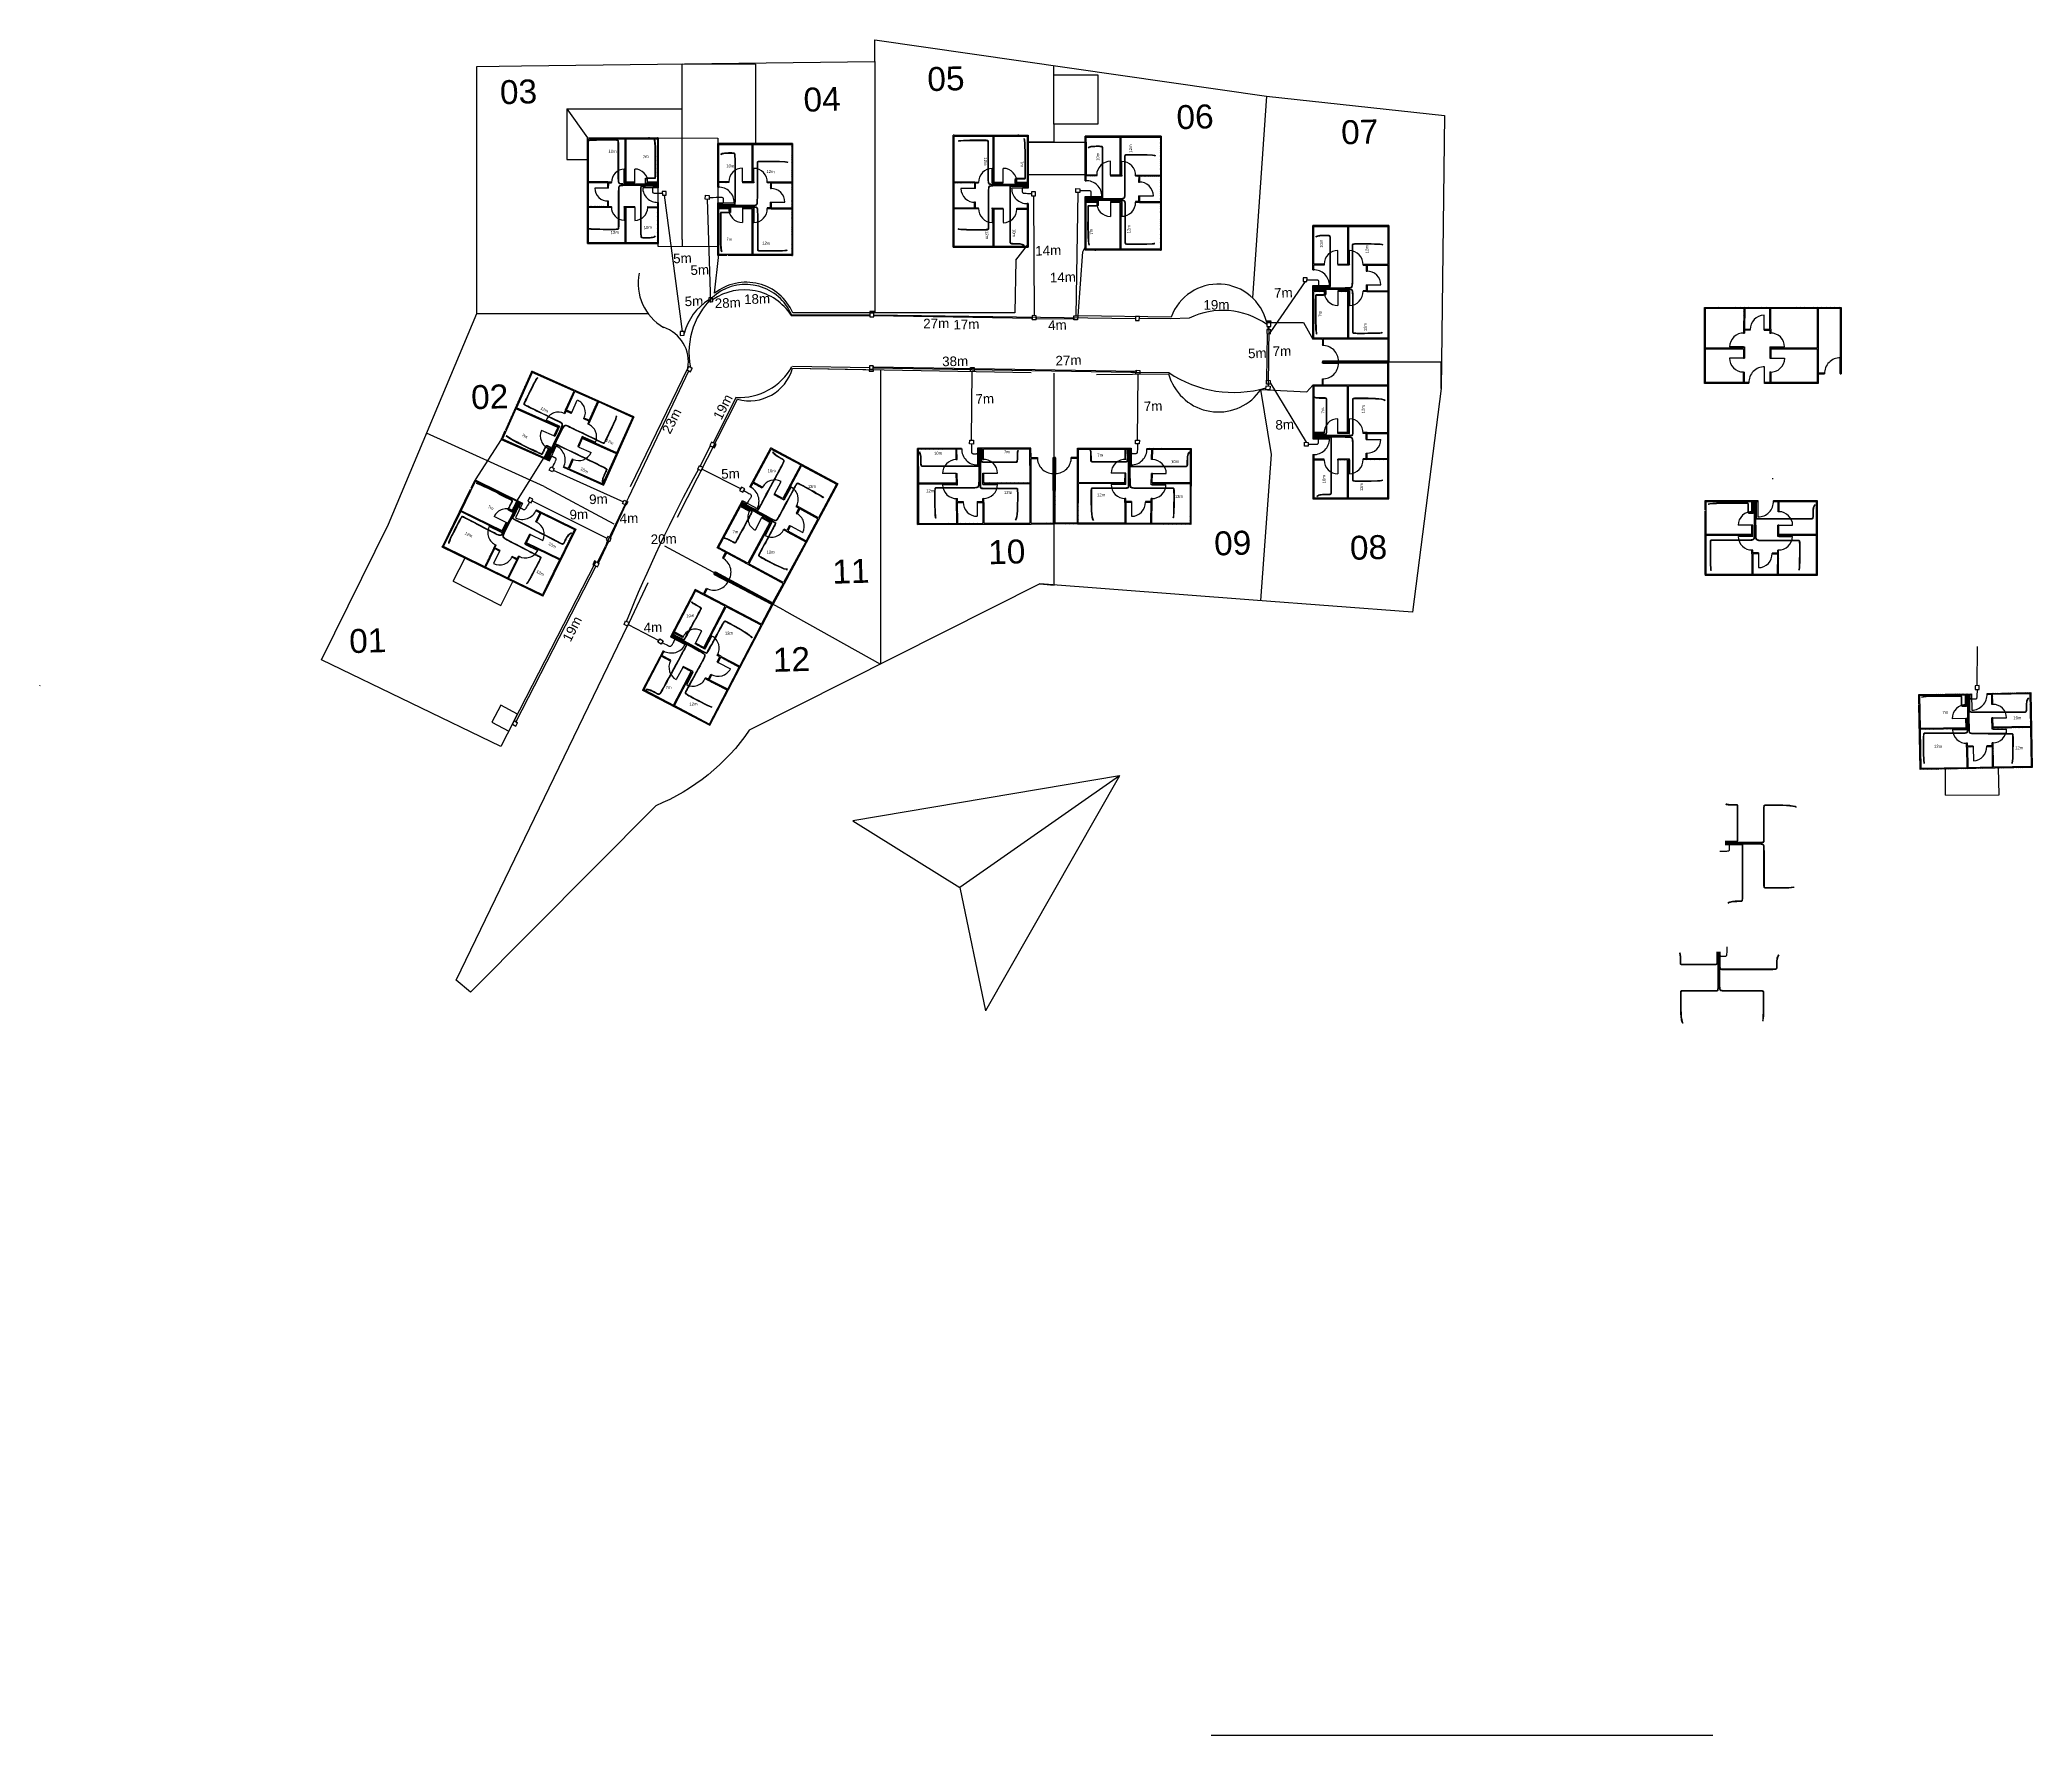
# Model space of a CAD drawing. Header units: millimetres. Extents: x 190 to 398, y 11 to 188.
import ezdxf

# ---------------------------------------------------------------- set-up
doc = ezdxf.new("R2010")
doc.units = ezdxf.units.MM
for name, color, linetype in [('cint', 94, 'Continuous'), ('cpri', 36, 'Continuous'), ('csec', 170, 'Continuous'), ('urbanizacion', 7, 'Continuous')]:
    doc.layers.add(name, color=color, linetype=linetype)
doc.styles.get("Standard").update_dxf_attribs({"font": 'arial.ttf'})
pattern_1 = [(45, (-54.15794, 9.33858), (-0.2245064, 0.2245064), [])]
pattern_2 = [(225, (664.45732, 323.84842), (0.22126613, -0.22126613), [])]
pattern_3 = [(45, (-77.93602, 18.6512), (-0.2245064, 0.2245064), [])]
pattern_4 = [(135, (523.22242, -224.516), (-0.2245064, -0.2245064), [])]
pattern_5 = [(16.72004, (-141.39198, 183.73113), (-0.0913433, 0.30407672), [])]
pattern_6 = [(45, (-110.9001, 20.20014), (-0.22126613, 0.22126613), [])]
pattern_7 = [(225, (605.23523, 315.52547), (0.20901178, -0.20901178), [])]
pattern_8 = [(315, (218.2009, 511.61505), (0.22126613, 0.22126613), [])]
pattern_9 = [(288.9283, (267.74418, 539.95156), (0.29599663, 0.10150566), [])]
pattern_10 = [(16.02646, (-125.25624, 217.3366), (-0.08765578, 0.30516015), [])]
pattern_11 = [(292.94473, (257.20698, 579.88765), (0.28815995, 0.12198872), [])]
pattern_12 = [(314.77233, (151.9985, 523.12673), (0.22539672, 0.22361254), [])]
pattern_13 = [(45, (-54.15794, 45.73144), (-0.2245064, 0.2245064), [])]
pattern_14 = [(314.77233, (153.18443, 523.12673), (0.22539672, 0.22361254), [])]
pattern_15 = [(316.09083, (233.47365, 488.49926), (0.21701369, 0.22543838), [])]

msp = doc.modelspace()

# ---------------------------------------------------------------- hatches: boundary and pattern name
at = {"layer": 'urbanizacion'}
h = msp.add_hatch(dxfattribs=at)
h.set_pattern_fill('ANSI31', color=256, scale=0.093098, angle=180)
h.set_pattern_definition([(225, (577.96972, 326.46227), (0.20901178, -0.20901178), [])])
h.paths.add_polyline_path([(254.25, 173.43), (253.25, 173.43, -0.017288), (253.24, 173.34), (254.25, 173.34), (254.25, 172.83), (254.34, 172.83), (254.34, 177.49), (254.25, 177.49)])
h.paths.add_polyline_path([(250.89, 173.43), (250.8, 173.43), (250.8, 173.34), (251.9, 173.34), (251.9, 173.43), (250.98, 173.43), (250.98, 177.48), (250.89, 177.48)])
h.paths.add_polyline_path([(246.95, 166.99), (254.34, 166.99), (254.34, 171.3), (254.25, 171.3), (254.25, 170.84), (253.24, 170.85), (253.24, 170.76), (254.25, 170.75), (254.25, 167.08), (250.98, 167.08), (250.98, 170.78), (251.9, 170.77), (251.9, 170.86), (250.8, 170.87), (250.8, 170.78), (250.89, 170.78), (250.89, 167.08), (247.04, 167.08), (247.04, 170.81), (249.46, 170.79), (249.46, 170.88), (249.15, 170.88), (249.15, 171.44), (249.06, 171.44), (249.06, 170.88), (247.04, 170.9), (247.04, 173.34), (249.07, 173.34), (249.07, 172.78), (249.16, 172.78), (249.17, 173.34), (249.46, 173.34), (249.46, 173.43), (249.07, 173.43), (247.04, 173.43), (247.04, 177.47), (246.95, 177.47)])
h.paths.add_polyline_path([(250.89, 177.48), (250.98, 177.48), (250.98, 177.95), (254.25, 177.95), (254.25, 177.49), (254.34, 177.49), (254.34, 178.04), (253.42, 178.04), (253.32, 178.04), (247.04, 178.04), (246.95, 178.04), (246.95, 177.47), (247.04, 177.47), (247.04, 177.95), (250.89, 177.95)])
h = msp.add_hatch(dxfattribs=at)
h.set_pattern_fill('ANSI31', color=256, scale=0.098557)
h.set_pattern_definition(pattern_6)
h.paths.add_polyline_path([(264.22, 177.34), (268.3, 177.34), (268.3, 173.4), (265.74, 173.42), (265.74, 173.33), (266.06, 173.32), (266.06, 172.73), (266.16, 172.73), (266.16, 173.32), (268.3, 173.31), (268.3, 172.42), (268.39, 172.42), (268.39, 177.44), (260.57, 177.44), (260.57, 172.88), (260.67, 172.88), (260.67, 173.36), (261.73, 173.36), (261.73, 173.45), (260.67, 173.46), (260.67, 177.34), (264.12, 177.34), (264.12, 173.44), (263.15, 173.44), (263.15, 173.34), (264.32, 173.34), (264.32, 173.43), (264.22, 173.44)])
h = msp.add_hatch(dxfattribs=at)
h.set_pattern_fill('ANSI31', color=256, scale=0.098557)
h.set_pattern_definition([(45, (-82.036, 8.6221), (-0.22126613, 0.22126613), [])])
h.paths.add_polyline_path([(260.67, 170.62), (261.73, 170.62, -0.017288), (261.73, 170.72), (260.67, 170.72), (260.67, 171.26), (260.57, 171.26), (260.57, 166.33), (260.67, 166.33)])
h.paths.add_polyline_path([(264.22, 170.62), (264.32, 170.62), (264.32, 170.72), (263.15, 170.72), (263.15, 170.62), (264.12, 170.62), (264.12, 166.34), (264.22, 166.34)])
h.paths.add_polyline_path([(268.39, 177.44), (260.57, 177.44), (260.57, 172.88), (260.67, 172.88), (260.67, 173.36), (261.73, 173.36), (261.73, 173.45), (260.67, 173.46), (260.67, 177.34), (264.12, 177.34), (264.12, 173.44), (263.15, 173.44), (263.15, 173.34), (264.32, 173.34), (264.32, 173.43), (264.22, 173.44), (264.22, 177.34), (268.3, 177.34), (268.3, 173.4), (265.74, 173.42), (265.74, 173.33), (266.06, 173.32), (266.06, 172.73), (266.16, 172.73), (266.16, 173.32), (268.3, 173.31), (268.3, 170.72), (266.14, 170.72), (266.15, 171.31), (266.05, 171.32), (266.04, 170.72), (265.74, 170.72), (265.74, 170.62), (266.14, 170.62), (268.3, 170.62), (268.3, 166.35), (268.39, 166.35)])
h.paths.add_polyline_path([(264.22, 166.34), (264.12, 166.34), (264.12, 165.84), (260.67, 165.84), (260.67, 166.33), (260.57, 166.33), (260.57, 165.74), (261.55, 165.74), (261.64, 165.74), (268.3, 165.74), (268.39, 165.74), (268.39, 166.35), (268.3, 166.35), (268.3, 165.84), (264.22, 165.84)])
h = msp.add_hatch(dxfattribs=at)
h.set_pattern_fill('ANSI31', color=256, scale=0.098557, angle=180)
h.set_pattern_definition([(225, (635.59324, 335.42645), (0.22126613, -0.22126613), [])])
h.paths.add_polyline_path([(292.89, 173.42), (291.83, 173.42, -0.017288), (291.83, 173.33), (292.89, 173.33), (292.89, 172.79), (292.99, 172.79), (292.99, 177.72), (292.89, 177.72)])
h.paths.add_polyline_path([(289.34, 173.42), (289.24, 173.42), (289.24, 173.33), (290.4, 173.33), (290.4, 173.42), (289.44, 173.42), (289.44, 177.71), (289.34, 177.71)])
h.paths.add_polyline_path([(285.16, 166.61), (292.99, 166.61), (292.99, 171.17), (292.89, 171.17), (292.89, 170.68), (291.82, 170.69), (291.82, 170.59), (292.89, 170.59), (292.89, 166.7), (289.44, 166.7), (289.44, 170.61), (290.4, 170.61), (290.4, 170.7), (289.24, 170.71), (289.24, 170.61), (289.34, 170.61), (289.34, 166.7), (285.26, 166.7), (285.26, 170.64), (287.82, 170.62), (287.82, 170.72), (287.49, 170.73), (287.5, 171.31), (287.4, 171.31), (287.4, 170.73), (285.26, 170.74), (285.26, 173.33), (287.41, 173.33), (287.41, 172.73), (287.51, 172.73), (287.51, 173.33), (287.82, 173.33), (287.82, 173.42), (287.42, 173.42), (285.26, 173.42), (285.26, 177.7), (285.16, 177.7)])
h.paths.add_polyline_path([(289.34, 177.71), (289.44, 177.71), (289.44, 178.21), (292.89, 178.21), (292.89, 177.72), (292.99, 177.72), (292.99, 178.31), (292.01, 178.31), (291.91, 178.31), (285.26, 178.31), (285.16, 178.31), (285.16, 177.7), (285.26, 177.7), (285.26, 178.21), (289.34, 178.21)])
h = msp.add_hatch(dxfattribs=at)
h.set_pattern_fill('ANSI31', color=256, scale=0.1)
h.set_pattern_definition(pattern_3)
h.paths.add_polyline_path([(302.68, 178.1), (306.81, 178.1), (306.81, 174.1), (304.22, 174.12), (304.22, 174.02), (304.55, 174.02), (304.54, 173.42), (304.64, 173.42), (304.65, 174.02), (306.81, 174), (306.81, 173.1), (306.91, 173.1), (306.91, 178.2), (298.97, 178.2), (298.97, 173.56), (299.07, 173.56), (299.07, 174.06), (300.15, 174.05), (300.16, 174.15), (299.07, 174.16), (299.07, 178.1), (302.58, 178.1), (302.58, 174.13), (301.6, 174.14), (301.59, 174.04), (302.78, 174.03), (302.78, 174.13), (302.68, 174.13)])
h = msp.add_hatch(dxfattribs=at)
h.set_pattern_fill('ANSI31', color=256, scale=0.1)
h.set_pattern_definition([(45, (-48.64925, 6.90363), (-0.2245064, 0.2245064), [])])
h.paths.add_polyline_path([(299.07, 171.28), (300.15, 171.28, -0.017288), (300.15, 171.38), (299.07, 171.38), (299.07, 171.92), (298.97, 171.92), (298.97, 166.92), (299.07, 166.92)])
h.paths.add_polyline_path([(302.68, 171.28), (302.78, 171.28), (302.78, 171.38), (301.6, 171.38), (301.6, 171.28), (302.58, 171.28), (302.58, 166.93), (302.68, 166.93)])
h.paths.add_polyline_path([(306.91, 178.2), (298.97, 178.2), (298.97, 173.56), (299.07, 173.56), (299.07, 174.06), (300.15, 174.05), (300.16, 174.15), (299.07, 174.16), (299.07, 178.1), (302.58, 178.1), (302.58, 174.13), (301.6, 174.14), (301.59, 174.04), (302.78, 174.03), (302.78, 174.13), (302.68, 174.13), (302.68, 178.1), (306.81, 178.1), (306.81, 174.1), (304.22, 174.12), (304.22, 174.02), (304.55, 174.02), (304.54, 173.42), (304.64, 173.42), (304.65, 174.02), (306.81, 174), (306.81, 171.38), (304.63, 171.38), (304.63, 171.98), (304.53, 171.98), (304.53, 171.38), (304.22, 171.38), (304.22, 171.28), (304.63, 171.28), (306.81, 171.28), (306.81, 166.94), (306.91, 166.94)])
h.paths.add_polyline_path([(302.68, 166.93), (302.58, 166.93), (302.58, 166.42), (299.07, 166.42), (299.07, 166.92), (298.97, 166.92), (298.97, 166.32), (299.96, 166.32), (300.06, 166.32), (306.81, 166.32), (306.91, 166.32), (306.91, 166.94), (306.81, 166.94), (306.81, 166.42), (302.68, 166.42)])
h = msp.add_hatch(dxfattribs=at)
h.set_pattern_fill('ANSI31', color=256, scale=0.093098, angle=180)
h.set_pattern_definition(pattern_7)
h.paths.add_polyline_path([(250.89, 173.43), (250.8, 173.43), (250.8, 173.34), (251.9, 173.34), (251.9, 173.43), (250.98, 173.43), (250.98, 176.31), (250.89, 176.31)])
h.paths.add_polyline_path([(254.25, 173.43), (253.25, 173.43, -0.017288), (253.24, 173.34), (254.25, 173.34), (254.25, 172.83), (254.34, 172.83), (254.34, 176.29), (254.25, 176.29)])
h.paths.add_polyline_path([(246.95, 171.73), (247.04, 171.73), (247.04, 173.34), (249.07, 173.34), (249.07, 172.78), (249.16, 172.78), (249.17, 173.34), (249.46, 173.34), (249.46, 173.43), (249.07, 173.43), (247.04, 173.43), (247.04, 176.33), (246.95, 176.33)])
h = msp.add_hatch(dxfattribs=at)
h.set_pattern_fill('ANSI31', color=256, scale=0.098557, angle=180)
h.set_pattern_definition(pattern_2)
h.paths.add_polyline_path([(289.34, 173.42), (289.24, 173.42), (289.24, 173.33), (290.4, 173.33), (290.4, 173.42), (289.44, 173.42), (289.44, 176.47), (289.34, 176.47)])
h.paths.add_polyline_path([(292.89, 173.42), (291.83, 173.42, -0.017288), (291.83, 173.33), (292.89, 173.33), (292.89, 172.79), (292.99, 172.79), (292.99, 176.45), (292.89, 176.45)])
h.paths.add_polyline_path([(285.16, 171.63), (285.26, 171.62), (285.26, 173.33), (287.41, 173.33), (287.41, 172.73), (287.51, 172.73), (287.51, 173.33), (287.82, 173.33), (287.82, 173.42), (287.42, 173.42), (285.26, 173.42), (285.26, 176.49), (285.16, 176.49)])
h = msp.add_hatch(dxfattribs=at)
h.set_pattern_fill('ANSI31', color=256, scale=0.1)
h.set_pattern_definition(pattern_3)
h.paths.add_polyline_path([(302.68, 171.28), (302.78, 171.28), (302.78, 171.38), (301.6, 171.38), (301.6, 171.28), (302.58, 171.28), (302.58, 168.19), (302.68, 168.19)])
h.paths.add_polyline_path([(299.07, 171.28), (300.15, 171.28, -0.017288), (300.15, 171.38), (299.07, 171.38), (299.07, 171.92), (298.97, 171.92), (298.97, 168.21), (299.07, 168.21)])
h.paths.add_polyline_path([(306.91, 173.1), (306.81, 173.1), (306.81, 171.38), (304.63, 171.38), (304.63, 171.98), (304.53, 171.98), (304.53, 171.38), (304.22, 171.38), (304.22, 171.28), (304.63, 171.28), (306.81, 171.28), (306.81, 168.17), (306.91, 168.17)])
h = msp.add_hatch(dxfattribs=at)
h.set_pattern_fill('ANSI31', color=256, scale=0.093098, angle=180)
h.set_pattern_definition(pattern_7)
h.paths.add_polyline_path([(250.89, 167.08), (247.04, 167.08), (247.04, 170.81), (249.46, 170.79), (249.46, 170.88), (249.15, 170.88), (249.15, 171.44), (249.06, 171.44), (249.06, 170.88), (247.04, 170.9), (247.04, 171.73), (246.95, 171.73), (246.95, 166.99), (254.34, 166.99), (254.34, 171.3), (254.25, 171.3), (254.25, 170.84), (253.24, 170.85), (253.24, 170.76), (254.25, 170.75), (254.25, 167.08), (250.98, 167.08), (250.98, 170.78), (251.9, 170.77), (251.9, 170.86), (250.8, 170.87), (250.8, 170.78), (250.89, 170.78)])
h = msp.add_hatch(dxfattribs=at)
h.set_pattern_fill('ANSI31', color=256, scale=0.098557)
h.set_pattern_definition(pattern_6)
h.paths.add_polyline_path([(264.22, 170.62), (264.32, 170.62), (264.32, 170.72), (263.15, 170.72), (263.15, 170.62), (264.12, 170.62), (264.12, 167.58), (264.22, 167.58)])
h.paths.add_polyline_path([(260.67, 170.62), (261.73, 170.62, -0.017288), (261.73, 170.72), (260.67, 170.72), (260.67, 171.26), (260.57, 171.26), (260.57, 167.6), (260.67, 167.6)])
h.paths.add_polyline_path([(268.39, 172.42), (268.3, 172.42), (268.3, 170.72), (266.14, 170.72), (266.15, 171.31), (266.05, 171.32), (266.04, 170.72), (265.74, 170.72), (265.74, 170.62), (266.14, 170.62), (268.3, 170.62), (268.3, 167.56), (268.39, 167.56)])
h = msp.add_hatch(dxfattribs=at)
h.set_pattern_fill('ANSI31', color=256, scale=0.098557, angle=180)
h.set_pattern_definition(pattern_2)
h.paths.add_polyline_path([(289.34, 166.7), (285.26, 166.7), (285.26, 170.64), (287.82, 170.62), (287.82, 170.72), (287.49, 170.73), (287.5, 171.31), (287.4, 171.31), (287.4, 170.73), (285.26, 170.74), (285.26, 171.62), (285.16, 171.63), (285.16, 166.61), (292.99, 166.61), (292.99, 171.17), (292.89, 171.17), (292.89, 170.68), (291.82, 170.69), (291.82, 170.59), (292.89, 170.59), (292.89, 166.7), (289.44, 166.7), (289.44, 170.61), (290.4, 170.61), (290.4, 170.7), (289.24, 170.71), (289.24, 170.61), (289.34, 170.61)])
h = msp.add_hatch(dxfattribs=at)
h.set_pattern_fill('ANSI31', color=256, scale=0.1)
h.set_pattern_definition(pattern_1)
h.paths.add_polyline_path([(326.46, 168.78), (330.59, 168.78), (330.59, 164.79), (328, 164.81), (327.99, 164.71), (328.33, 164.7), (328.32, 164.11), (328.42, 164.11), (328.43, 164.7), (330.59, 164.69), (330.59, 163.79), (330.69, 163.79), (330.69, 168.88), (322.75, 168.88), (322.75, 164.25), (322.85, 164.25), (322.85, 164.75), (323.93, 164.74), (323.93, 164.84), (322.85, 164.85), (322.85, 168.78), (326.36, 168.78), (326.36, 164.82), (325.37, 164.83), (325.37, 164.73), (326.55, 164.72), (326.56, 164.82), (326.46, 164.82)])
h = msp.add_hatch(dxfattribs=at)
h.set_pattern_fill('ANSI31', color=256, scale=0.1)
h.set_pattern_definition(pattern_1)
h.paths.add_polyline_path([(326.46, 161.97), (326.56, 161.97), (326.56, 162.07), (325.37, 162.07), (325.37, 161.97), (326.36, 161.97), (326.36, 158.88), (326.46, 158.88)])
h.paths.add_polyline_path([(322.85, 161.97), (323.93, 161.97, -0.017288), (323.93, 162.07), (322.85, 162.07), (322.85, 162.61), (322.75, 162.61), (322.75, 158.89), (322.85, 158.89)])
h.paths.add_polyline_path([(330.69, 163.79), (330.59, 163.79), (330.59, 162.07), (328.41, 162.07), (328.41, 162.67), (328.31, 162.67), (328.31, 162.07), (328, 162.07), (328, 161.97), (328.41, 161.97), (330.59, 161.97), (330.59, 158.86), (330.69, 158.86)])
h.paths.add_polyline_path([(322.85, 158.89), (322.75, 158.89), (322.75, 157.01), (323.74, 157.01), (323.74, 156.34, -0.015248), (323.84, 156.34), (323.84, 157.01), (330.59, 157.01), (330.59, 154.7), (323.84, 154.7), (323.74, 154.7), (323.74, 154.6), (330.69, 154.6), (330.69, 157.01), (330.69, 158.86), (330.59, 158.86), (330.59, 157.11), (326.46, 157.11), (326.46, 158.88), (326.36, 158.88), (326.36, 157.11), (322.85, 157.11)])
h = msp.add_hatch(dxfattribs=at)
h.set_pattern_fill('ANSI31', color=256, scale=0.1, angle=90)
h.set_pattern_definition(pattern_4)
h.paths.add_polyline_path([(363.78, 156.1), (363.78, 160.23), (367.77, 160.23), (367.76, 157.64), (367.86, 157.64), (367.86, 157.97), (368.45, 157.96), (368.45, 158.06), (367.86, 158.07), (367.87, 160.23), (368.77, 160.23), (368.77, 160.33), (363.68, 160.33), (363.68, 152.39), (368.31, 152.39), (368.31, 152.49), (367.82, 152.49), (367.82, 153.57), (367.72, 153.58), (367.72, 152.49), (363.78, 152.49), (363.78, 156), (367.74, 156), (367.74, 155.02), (367.84, 155.01), (367.84, 156.2), (367.74, 156.2), (367.74, 156.1)])
h = msp.add_hatch(dxfattribs=at)
h.set_pattern_fill('ANSI31', color=256, scale=0.1, angle=90)
h.set_pattern_definition(pattern_4)
h.paths.add_polyline_path([(370.6, 156.1), (370.6, 156.2), (370.5, 156.2), (370.5, 155.02), (370.6, 155.02), (370.6, 156), (373.68, 156), (373.68, 156.1)])
h.paths.add_polyline_path([(370.6, 152.49), (370.6, 153.57, -0.017288), (370.5, 153.57), (370.5, 152.49), (369.95, 152.49), (369.95, 152.39), (373.67, 152.39), (373.67, 152.49)])
h.paths.add_polyline_path([(368.77, 160.33), (368.77, 160.23), (370.5, 160.23), (370.5, 158.05), (369.89, 158.05), (369.89, 157.95), (370.5, 157.95), (370.5, 157.64), (370.6, 157.64), (370.6, 158.05), (370.6, 160.23), (373.7, 160.23), (373.7, 160.33)])
h.paths.add_polyline_path([(373.67, 152.49), (373.67, 152.39), (375.55, 152.39), (375.55, 153.38), (376.22, 153.38, -0.015248), (376.22, 153.48), (375.55, 153.48), (375.55, 160.23), (377.86, 160.23), (377.86, 153.48), (377.86, 153.38), (377.96, 153.38), (377.96, 160.33), (375.55, 160.33), (373.7, 160.33), (373.7, 160.23), (375.45, 160.23), (375.45, 156.1), (373.68, 156.1), (373.68, 156), (375.45, 156), (375.45, 152.49)])
h = msp.add_hatch(dxfattribs=at)
h.set_pattern_fill('ANSI31', color=256, scale=0.1)
h.set_pattern_definition(pattern_13)
h.paths.add_polyline_path([(326.46, 147.24), (326.56, 147.24), (326.56, 147.14), (325.37, 147.14), (325.37, 147.24), (326.36, 147.24), (326.36, 150.33), (326.46, 150.33)])
h.paths.add_polyline_path([(322.85, 147.24), (323.93, 147.24, 0.017288), (323.93, 147.14), (322.85, 147.14), (322.85, 146.59), (322.75, 146.59), (322.75, 150.31), (322.85, 150.31)])
h.paths.add_polyline_path([(330.69, 145.42), (330.59, 145.41), (330.59, 147.14), (328.41, 147.14), (328.41, 146.54), (328.31, 146.54), (328.31, 147.14), (328, 147.14), (328, 147.24), (328.41, 147.24), (330.59, 147.24), (330.59, 150.35), (330.69, 150.35)])
h.paths.add_polyline_path([(322.85, 150.31), (322.75, 150.31), (322.75, 152.19), (323.74, 152.19), (323.74, 152.86, 0.015248), (323.84, 152.86), (323.84, 152.19), (330.59, 152.19), (330.59, 154.5), (323.84, 154.5), (323.74, 154.5), (323.74, 154.6), (330.69, 154.6), (330.69, 152.19), (330.69, 150.35), (330.59, 150.35), (330.59, 152.09), (326.46, 152.09), (326.46, 150.33), (326.36, 150.33), (326.36, 152.09), (322.85, 152.09)])
h = msp.add_hatch(dxfattribs=at)
h.set_pattern_fill('ANSI31', color=256, scale=0.098557, angle=247.9447)
h.set_pattern_definition([(292.94473, (235.63772, 557.48334), (0.28815995, 0.12198872), [])])
h.paths.add_polyline_path([(242.43, 144.63), (242.86, 145.59, 0.017288), (242.95, 145.56), (242.52, 144.59), (243.01, 144.37), (242.97, 144.28), (238.47, 146.29), (238.51, 146.38)])
h.paths.add_polyline_path([(243.88, 147.87), (243.92, 147.96), (244.01, 147.92), (243.54, 146.85), (243.45, 146.89), (243.84, 147.78), (239.93, 149.53), (239.97, 149.62)])
h.paths.add_polyline_path([(251.81, 148.89), (248.61, 141.75), (244.45, 143.62), (244.49, 143.71), (244.93, 143.51), (245.36, 144.48), (245.45, 144.44), (245.02, 143.47), (248.56, 141.88), (249.97, 145.03), (246.41, 146.63), (246.02, 145.74), (245.93, 145.78), (246.4, 146.85), (246.49, 146.81), (246.45, 146.72), (250.02, 145.12), (251.68, 148.84), (248.09, 150.45), (247.06, 148.11), (246.97, 148.15), (247.1, 148.45), (246.56, 148.68), (246.6, 148.77), (247.14, 148.54), (248, 150.49), (245.64, 151.55), (244.76, 149.58), (245.3, 149.34), (245.26, 149.25), (244.72, 149.49), (244.59, 149.21), (244.5, 149.25), (244.67, 149.62), (245.55, 151.59), (241.65, 153.33), (241.69, 153.42)])
h.paths.add_polyline_path([(239.97, 149.62), (239.93, 149.53), (239.48, 149.73), (238.06, 146.58), (238.51, 146.38), (238.47, 146.29), (237.93, 146.53), (238.33, 147.42), (238.37, 147.51), (241.09, 153.58), (241.13, 153.67), (241.69, 153.42), (241.65, 153.33), (241.18, 153.54), (239.52, 149.82)])
h = msp.add_hatch(dxfattribs=at)
h.set_pattern_fill('ANSI31', color=256, scale=0.098557, angle=247.9447)
h.set_pattern_definition(pattern_11)
h.paths.add_polyline_path([(243.88, 147.87), (243.92, 147.96), (244.01, 147.92), (243.54, 146.85), (243.45, 146.89), (243.84, 147.78), (241.06, 149.02), (241.1, 149.11)])
h.paths.add_polyline_path([(242.43, 144.63), (242.86, 145.59, 0.017288), (242.95, 145.56), (242.52, 144.59), (243.01, 144.37), (242.97, 144.28), (239.63, 145.77), (239.67, 145.86)])
h.paths.add_polyline_path([(247.23, 150.94), (247.19, 150.85), (245.64, 151.55), (244.76, 149.58), (245.3, 149.34), (245.26, 149.25), (244.72, 149.49), (244.59, 149.21), (244.5, 149.25), (244.67, 149.62), (245.55, 151.59), (242.75, 152.84), (242.79, 152.93)])
h = msp.add_hatch(dxfattribs=at)
h.set_pattern_fill('ANSI31', color=256, scale=0.098557, angle=247.9447)
h.set_pattern_definition(pattern_11)
h.paths.add_polyline_path([(250.02, 145.12), (251.68, 148.84), (248.09, 150.45), (247.06, 148.11), (246.97, 148.15), (247.1, 148.45), (246.56, 148.68), (246.6, 148.77), (247.14, 148.54), (248, 150.49), (247.19, 150.85), (247.23, 150.94), (251.81, 148.89), (248.61, 141.75), (244.45, 143.62), (244.49, 143.71), (244.93, 143.51), (245.36, 144.48), (245.45, 144.44), (245.02, 143.47), (248.56, 141.88), (249.97, 145.03), (246.41, 146.63), (246.02, 145.74), (245.93, 145.78), (246.4, 146.85), (246.49, 146.81), (246.45, 146.72)])
h = msp.add_hatch(dxfattribs=at)
h.set_pattern_fill('ANSI31', color=256, scale=0.1, angle=-28.28)
h.set_pattern_definition(pattern_5)
h.paths.add_polyline_path([(269.33, 143.82), (272.98, 141.86), (271.08, 138.34), (268.81, 139.59), (268.76, 139.5), (269.05, 139.34), (268.76, 138.82), (268.85, 138.77), (269.14, 139.29), (271.03, 138.25), (270.61, 137.46), (270.7, 137.41), (273.11, 141.9), (266.12, 145.66), (263.93, 141.58), (264.01, 141.53), (264.25, 141.97), (265.2, 141.45), (265.24, 141.54), (264.29, 142.06), (266.16, 145.53), (269.25, 143.87), (267.37, 140.37), (266.51, 140.85), (266.46, 140.76), (267.5, 140.19), (267.54, 140.28), (267.46, 140.33)])
h = msp.add_hatch(dxfattribs=at)
h.set_pattern_fill('ANSI31', color=256, scale=0.1, angle=-90.2277)
h.set_pattern_definition(pattern_14)
h.paths.add_polyline_path([(281.53, 141.88), (281.55, 137.75), (285.55, 137.76), (285.52, 140.36), (285.62, 140.36), (285.62, 140.03), (286.22, 140.04), (286.22, 139.94), (285.62, 139.93), (285.65, 137.76), (286.54, 137.77), (286.55, 137.67), (281.45, 137.65), (281.42, 145.59), (286.05, 145.6), (286.05, 145.5), (285.56, 145.5), (285.57, 144.42), (285.47, 144.42), (285.46, 145.5), (281.52, 145.49), (281.53, 141.98), (285.5, 142), (285.49, 142.98), (285.59, 142.98), (285.6, 141.8), (285.5, 141.8), (285.5, 141.9)])
h = msp.add_hatch(dxfattribs=at)
h.set_pattern_fill('ANSI31', color=256, scale=0.1, angle=-90.2277)
h.set_pattern_definition(pattern_14)
h.paths.add_polyline_path([(288.35, 141.91), (288.35, 141.81), (288.25, 141.81), (288.25, 142.99), (288.35, 142.99), (288.35, 142.01), (291.44, 142.02), (291.44, 141.92)])
h.paths.add_polyline_path([(288.34, 145.51), (288.34, 144.44, 0.017288), (288.24, 144.44), (288.24, 145.51), (287.69, 145.51), (287.69, 145.61), (291.41, 145.63), (291.41, 145.53)])
h.paths.add_polyline_path([(286.55, 137.67), (286.54, 137.77), (288.27, 137.77), (288.26, 139.96), (287.66, 139.95), (287.66, 140.05), (288.26, 140.06), (288.26, 140.37), (288.36, 140.37), (288.36, 139.96), (288.37, 137.77), (291.48, 137.79), (291.48, 137.69)])
h.paths.add_polyline_path([(291.41, 145.53), (291.41, 145.63), (293.29, 145.63), (293.3, 144.64), (293.97, 144.65, 0.015248), (293.97, 144.55), (293.3, 144.54), (293.32, 137.79), (295.63, 137.8), (295.61, 144.55), (295.6, 144.66), (295.7, 144.65), (295.73, 137.7), (293.32, 137.69), (291.48, 137.69), (291.48, 137.79), (293.22, 137.79), (293.21, 141.93), (291.44, 141.92), (291.44, 142.02), (293.21, 142.03), (293.19, 145.53)])
h = msp.add_hatch(dxfattribs=at)
h.set_pattern_fill('ANSI31', color=256, scale=0.1, angle=-90.2277)
h.set_pattern_definition(pattern_12)
h.paths.add_polyline_path([(303.11, 141.91), (303.11, 141.81), (303.21, 141.81), (303.22, 142.99), (303.12, 142.99), (303.11, 142.01), (300.02, 142.02), (300.02, 141.92)])
h.paths.add_polyline_path([(303.13, 145.51), (303.12, 144.44, -0.017288), (303.22, 144.44), (303.23, 145.51), (303.77, 145.51), (303.77, 145.61), (300.05, 145.63), (300.05, 145.53)])
h.paths.add_polyline_path([(304.92, 137.67), (304.92, 137.77), (303.2, 137.77), (303.2, 139.96), (303.8, 139.95), (303.81, 140.05), (303.2, 140.06), (303.21, 140.37), (303.11, 140.37), (303.1, 139.96), (303.1, 137.77), (299.99, 137.79), (299.99, 137.69)])
h.paths.add_polyline_path([(300.05, 145.53), (300.05, 145.63), (298.17, 145.63), (298.17, 144.64), (297.5, 144.65, -0.015248), (297.5, 144.55), (298.17, 144.54), (298.14, 137.79), (295.83, 137.8), (295.86, 144.55), (295.86, 144.66), (295.76, 144.65), (295.73, 137.7), (298.14, 137.69), (299.99, 137.69), (299.99, 137.79), (298.24, 137.79), (298.26, 141.93), (300.02, 141.92), (300.02, 142.02), (298.26, 142.03), (298.27, 145.53)])
h = msp.add_hatch(dxfattribs=at)
h.set_pattern_fill('ANSI31', color=256, scale=0.1, angle=-90.2277)
h.set_pattern_definition(pattern_12)
h.paths.add_polyline_path([(309.93, 141.88), (309.91, 137.75), (305.92, 137.76), (305.95, 140.36), (305.85, 140.36), (305.84, 140.03), (305.25, 140.04), (305.25, 139.94), (305.84, 139.93), (305.82, 137.76), (304.92, 137.77), (304.92, 137.67), (310.01, 137.65), (310.04, 145.59), (305.41, 145.6), (305.41, 145.5), (305.91, 145.5), (305.89, 144.42), (305.99, 144.42), (306.01, 145.5), (309.94, 145.49), (309.93, 141.98), (305.97, 142), (305.98, 142.98), (305.88, 142.98), (305.86, 141.8), (305.96, 141.8), (305.96, 141.9)])
h = msp.add_hatch(dxfattribs=at)
h.set_pattern_fill('ANSI31', color=256, scale=0.1)
h.set_pattern_definition(pattern_13)
h.paths.add_polyline_path([(326.46, 140.42), (330.59, 140.42), (330.59, 144.42), (328, 144.4), (327.99, 144.5), (328.33, 144.5), (328.32, 145.1), (328.42, 145.1), (328.43, 144.5), (330.59, 144.52), (330.59, 145.41), (330.69, 145.42), (330.69, 140.32), (322.75, 140.32), (322.75, 144.95), (322.85, 144.95), (322.85, 144.46), (323.93, 144.47), (323.93, 144.37), (322.85, 144.36), (322.85, 140.42), (326.36, 140.42), (326.36, 144.39), (325.37, 144.38), (325.37, 144.48), (326.55, 144.49), (326.56, 144.39), (326.46, 144.39)])
h = msp.add_hatch(dxfattribs=at)
h.set_pattern_fill('ANSI31', color=256, scale=0.098557, angle=243.9283)
h.set_pattern_definition([(288.9283, (244.65864, 519.11304), (0.29599663, 0.10150566), [])])
h.paths.add_polyline_path([(239.56, 140.08), (239.09, 139.13, -0.017288), (239.18, 139.08), (239.65, 140.04), (240.13, 139.8), (240.17, 139.89), (235.74, 142.06), (235.7, 141.97)])
h.paths.add_polyline_path([(238, 136.89), (237.95, 136.8), (238.04, 136.76), (238.56, 137.81), (238.47, 137.85), (238.04, 136.98), (234.19, 138.86), (234.15, 138.77)])
h.paths.add_polyline_path([(242.29, 130.15), (245.73, 137.17), (241.63, 139.18), (241.58, 139.09), (242.02, 138.88), (241.54, 137.92), (241.63, 137.88), (242.11, 138.83), (245.6, 137.13), (244.08, 134.03), (240.57, 135.74), (241, 136.61), (240.91, 136.65), (240.39, 135.61), (240.48, 135.57), (240.52, 135.66), (244.03, 133.94), (242.24, 130.28), (238.7, 132.01), (239.85, 134.3), (239.76, 134.34), (239.61, 134.05), (239.09, 134.31), (239.04, 134.22), (239.57, 133.96), (238.62, 132.05), (236.3, 133.19), (237.24, 135.12), (237.77, 134.86), (237.82, 134.94), (237.28, 135.21), (237.42, 135.48), (237.33, 135.53), (237.15, 135.16), (236.21, 133.23), (232.37, 135.11), (232.33, 135.02)])
h.paths.add_polyline_path([(234.15, 138.77), (234.19, 138.86), (233.74, 139.08), (235.26, 142.18), (235.7, 141.97), (235.74, 142.06), (235.22, 142.32), (234.79, 141.44), (234.74, 141.35), (231.82, 135.38), (231.78, 135.29), (232.33, 135.02), (232.37, 135.11), (231.91, 135.33), (233.7, 138.99)])
h = msp.add_hatch(dxfattribs=at)
h.set_pattern_fill('ANSI31', color=256, scale=0.098557, angle=243.9283)
h.set_pattern_definition(pattern_9)
h.paths.add_polyline_path([(238, 136.89), (237.95, 136.8), (238.04, 136.76), (238.56, 137.81), (238.47, 137.85), (238.04, 136.98), (235.31, 138.32), (235.26, 138.23)])
h.paths.add_polyline_path([(239.56, 140.08), (239.09, 139.13, -0.017288), (239.18, 139.08), (239.65, 140.04), (240.13, 139.8), (240.17, 139.89), (236.88, 141.5), (236.84, 141.41)])
h.paths.add_polyline_path([(237.78, 132.35), (237.82, 132.44), (236.3, 133.19), (237.24, 135.12), (237.77, 134.86), (237.82, 134.94), (237.28, 135.21), (237.42, 135.48), (237.33, 135.53), (237.15, 135.16), (236.21, 133.23), (233.46, 134.58), (233.41, 134.49)])
h = msp.add_hatch(dxfattribs=at)
h.set_pattern_fill('ANSI31', color=256, scale=0.1, angle=-28.28)
h.set_pattern_definition(pattern_5)
h.paths.add_polyline_path([(266.1, 137.81), (266.19, 137.77), (266.24, 137.85), (265.2, 138.41), (265.15, 138.33), (266.02, 137.86), (264.55, 135.14), (264.64, 135.09)])
h.paths.add_polyline_path([(262.93, 139.52), (263.88, 139.01, -0.017288), (263.93, 139.1), (262.98, 139.61), (263.24, 140.09), (263.15, 140.14), (261.39, 136.86), (261.47, 136.82)])
h.paths.add_polyline_path([(270.7, 137.41), (270.61, 137.46), (269.79, 135.94), (267.87, 136.98), (268.16, 137.5), (268.07, 137.55), (267.78, 137.02), (267.51, 137.17), (267.46, 137.08), (267.82, 136.89), (269.75, 135.85), (268.27, 133.12), (268.36, 133.07)])
h.paths.add_polyline_path([(261.47, 136.82), (261.39, 136.86), (260.5, 135.21), (261.37, 134.74), (261.05, 134.15, -0.015248), (261.14, 134.1), (261.46, 134.69), (267.4, 131.49), (266.3, 129.46), (260.36, 132.66), (260.27, 132.71), (260.23, 132.62), (266.35, 129.32), (267.49, 131.44), (268.36, 133.07), (268.27, 133.12), (267.45, 131.58), (263.8, 133.54), (264.64, 135.09), (264.55, 135.14), (263.72, 133.59), (260.63, 135.25)])
h = msp.add_hatch(dxfattribs=at)
h.set_pattern_fill('ANSI31', color=256, scale=0.098557, angle=270)
h.set_pattern_definition([(315, (206.6229, 482.75097), (0.22126613, 0.22126613), [])])
h.paths.add_polyline_path([(368.62, 140.05), (368.62, 138.99, -0.017288), (368.72, 138.98), (368.72, 140.05), (369.26, 140.05), (369.26, 140.15), (364.33, 140.15), (364.33, 140.05)])
h.paths.add_polyline_path([(368.62, 136.49), (368.62, 136.4), (368.72, 136.4), (368.72, 137.56), (368.62, 137.56), (368.62, 136.59), (364.34, 136.59), (364.34, 136.49)])
h.paths.add_polyline_path([(375.44, 132.32), (375.44, 140.15), (370.88, 140.15), (370.88, 140.05), (371.36, 140.05), (371.36, 138.98), (371.46, 138.98), (371.46, 140.05), (375.35, 140.05), (375.35, 136.59), (371.44, 136.59), (371.44, 137.56), (371.35, 137.56), (371.34, 136.4), (371.44, 136.4), (371.44, 136.49), (375.35, 136.49), (375.35, 132.42), (371.4, 132.42), (371.42, 134.98), (371.33, 134.98), (371.32, 134.65), (370.74, 134.66), (370.74, 134.56), (371.32, 134.55), (371.31, 132.42), (368.72, 132.42), (368.72, 134.57), (369.32, 134.57), (369.32, 134.67), (368.72, 134.67), (368.72, 134.98), (368.62, 134.98), (368.62, 134.57), (368.62, 132.42), (364.35, 132.42), (364.35, 132.32)])
h.paths.add_polyline_path([(364.34, 136.49), (364.34, 136.59), (363.84, 136.59), (363.84, 140.05), (364.33, 140.05), (364.33, 140.15), (363.74, 140.15), (363.74, 139.17), (363.74, 139.07), (363.74, 132.42), (363.74, 132.32), (364.35, 132.32), (364.35, 132.42), (363.84, 132.42), (363.84, 136.49)])
h = msp.add_hatch(dxfattribs=at)
h.set_pattern_fill('ANSI31', color=256, scale=0.098557, angle=270)
h.set_pattern_definition(pattern_8)
h.paths.add_polyline_path([(368.62, 136.49), (368.62, 136.4), (368.72, 136.4), (368.72, 137.56), (368.62, 137.56), (368.62, 136.59), (365.58, 136.59), (365.58, 136.49)])
h.paths.add_polyline_path([(368.62, 140.05), (368.62, 138.99, -0.017288), (368.72, 138.98), (368.72, 140.05), (369.26, 140.05), (369.26, 140.15), (365.6, 140.15), (365.6, 140.05)])
h.paths.add_polyline_path([(370.42, 132.32), (370.42, 132.42), (368.72, 132.42), (368.72, 134.57), (369.32, 134.57), (369.32, 134.67), (368.72, 134.67), (368.72, 134.98), (368.62, 134.98), (368.62, 134.57), (368.62, 132.42), (365.56, 132.42), (365.56, 132.32)])
h = msp.add_hatch(dxfattribs=at)
h.set_pattern_fill('ANSI31', color=256, scale=0.098557, angle=270)
h.set_pattern_definition(pattern_8)
h.paths.add_polyline_path([(375.35, 136.49), (375.35, 132.42), (371.4, 132.42), (371.42, 134.98), (371.33, 134.98), (371.32, 134.65), (370.74, 134.66), (370.74, 134.56), (371.32, 134.55), (371.31, 132.42), (370.42, 132.42), (370.42, 132.32), (375.44, 132.32), (375.44, 140.15), (370.88, 140.15), (370.88, 140.05), (371.36, 140.05), (371.36, 138.98), (371.46, 138.98), (371.46, 140.05), (375.35, 140.05), (375.35, 136.59), (371.44, 136.59), (371.44, 137.56), (371.35, 137.56), (371.34, 136.4), (371.44, 136.4), (371.44, 136.49)])
h = msp.add_hatch(dxfattribs=at)
h.set_pattern_fill('ANSI31', color=256, scale=0.098557, angle=243.9283)
h.set_pattern_definition(pattern_9)
h.paths.add_polyline_path([(244.03, 133.94), (242.24, 130.28), (238.7, 132.01), (239.85, 134.3), (239.76, 134.34), (239.61, 134.05), (239.09, 134.31), (239.04, 134.22), (239.57, 133.96), (238.62, 132.05), (237.82, 132.44), (237.78, 132.35), (242.29, 130.15), (245.73, 137.17), (241.63, 139.18), (241.58, 139.09), (242.02, 138.88), (241.54, 137.92), (241.63, 137.88), (242.11, 138.83), (245.6, 137.13), (244.08, 134.03), (240.57, 135.74), (241, 136.61), (240.91, 136.65), (240.39, 135.61), (240.48, 135.57), (240.52, 135.66)])
h = msp.add_hatch(dxfattribs=at)
h.set_pattern_fill('ANSI31', color=256, scale=0.1, angle=-28.9735)
h.set_pattern_definition(pattern_10)
h.paths.add_polyline_path([(259.19, 124.76), (259.28, 124.71), (259.23, 124.62), (258.19, 125.17), (258.23, 125.26), (259.1, 124.81), (260.53, 127.54), (260.62, 127.5)])
h.paths.add_polyline_path([(256, 126.43), (256.95, 125.93, 0.017288), (256.91, 125.84), (255.95, 126.34), (255.7, 125.86), (255.61, 125.9), (257.33, 129.2), (257.42, 129.15)])
h.paths.add_polyline_path([(262.1, 121.18), (262.01, 121.22), (262.81, 122.75), (260.87, 123.77), (260.6, 123.23), (260.51, 123.28), (260.79, 123.81), (260.51, 123.96), (260.56, 124.05), (260.92, 123.86), (262.86, 122.84), (264.3, 125.6), (264.39, 125.55)])
h.paths.add_polyline_path([(257.42, 129.15), (257.33, 129.2), (258.21, 130.87), (259.08, 130.41), (259.39, 131, 0.015248), (259.48, 130.95), (259.17, 130.36), (265.15, 127.23), (266.22, 129.28), (260.24, 132.41), (260.15, 132.46), (260.2, 132.54), (266.36, 129.32), (265.24, 127.19), (264.39, 125.55), (264.3, 125.6), (265.11, 127.14), (261.44, 129.06), (260.62, 127.5), (260.53, 127.54), (261.35, 129.11), (258.25, 130.73)])
h = msp.add_hatch(dxfattribs=at)
h.set_pattern_fill('ANSI31', color=256, scale=0.1, angle=-28.9735)
h.set_pattern_definition(pattern_10)
h.paths.add_polyline_path([(256.03, 118.72), (259.7, 116.8), (261.55, 120.34), (259.24, 121.53), (259.29, 121.62), (259.58, 121.47), (259.85, 122), (259.94, 121.95), (259.67, 121.42), (261.6, 120.43), (262.01, 121.22), (262.1, 121.18), (259.74, 116.67), (252.7, 120.35), (254.85, 124.45), (254.94, 124.4), (254.71, 123.97), (255.67, 123.47), (255.63, 123.38), (254.66, 123.88), (252.84, 120.39), (255.94, 118.76), (257.78, 122.28), (256.91, 122.73), (256.95, 122.81), (258, 122.28), (257.96, 122.19), (257.87, 122.23)])
h = msp.add_hatch(dxfattribs=at)
h.set_pattern_fill('ANSI31', color=256, scale=0.098557, angle=271.0908)
h.set_pattern_definition([(316.09083, (222.4472, 459.42), (0.21701369, 0.22543838), [])])
h.paths.add_polyline_path([(390.94, 119.86), (390.96, 118.8, -0.017288), (391.06, 118.8), (391.04, 119.86), (391.58, 119.87), (391.58, 119.97), (386.65, 119.88), (386.65, 119.78)])
h.paths.add_polyline_path([(391.01, 116.31), (391.01, 116.21), (391.11, 116.21), (391.09, 117.38), (390.99, 117.38), (391.01, 116.41), (386.72, 116.33), (386.73, 116.23)])
h.paths.add_polyline_path([(397.91, 112.27), (397.76, 120.09), (393.19, 120), (393.2, 119.91), (393.68, 119.91), (393.7, 118.85), (393.79, 118.85), (393.78, 119.92), (397.66, 119.99), (397.73, 116.54), (393.82, 116.46), (393.81, 117.43), (393.71, 117.43), (393.72, 116.26), (393.82, 116.27), (393.82, 116.36), (397.73, 116.44), (397.81, 112.36), (393.87, 112.29), (393.84, 114.85), (393.74, 114.85), (393.74, 114.52), (393.16, 114.51), (393.16, 114.41), (393.75, 114.42), (393.77, 112.29), (391.19, 112.24), (391.15, 114.39), (391.74, 114.4), (391.74, 114.5), (391.14, 114.49), (391.14, 114.8), (391.04, 114.79), (391.05, 114.39), (391.09, 112.24), (386.82, 112.15), (386.82, 112.06)])
h.paths.add_polyline_path([(386.73, 116.23), (386.72, 116.33), (386.23, 116.32), (386.16, 119.77), (386.65, 119.78), (386.65, 119.88), (386.06, 119.87), (386.08, 118.89), (386.08, 118.79), (386.21, 112.14), (386.21, 112.04), (386.82, 112.06), (386.82, 112.15), (386.31, 112.15), (386.23, 116.22)])
h = msp.add_hatch(dxfattribs=at)
h.set_pattern_fill('ANSI31', color=256, scale=0.098557, angle=271.0908)
h.set_pattern_definition(pattern_15)
h.paths.add_polyline_path([(391.01, 116.31), (391.01, 116.21), (391.11, 116.21), (391.09, 117.38), (390.99, 117.38), (391.01, 116.41), (387.97, 116.35), (387.97, 116.25)])
h.paths.add_polyline_path([(390.94, 119.86), (390.96, 118.8, -0.017288), (391.06, 118.8), (391.04, 119.86), (391.58, 119.87), (391.58, 119.97), (387.92, 119.9), (387.92, 119.8)])
h.paths.add_polyline_path([(392.89, 112.17), (392.89, 112.27), (391.19, 112.24), (391.15, 114.39), (391.74, 114.4), (391.74, 114.5), (391.14, 114.49), (391.14, 114.8), (391.04, 114.79), (391.05, 114.39), (391.09, 112.24), (388.03, 112.18), (388.03, 112.08)])
h = msp.add_hatch(dxfattribs=at)
h.set_pattern_fill('ANSI31', color=256, scale=0.098557, angle=271.0908)
h.set_pattern_definition(pattern_15)
h.paths.add_polyline_path([(397.73, 116.44), (397.81, 112.36), (393.87, 112.29), (393.84, 114.85), (393.74, 114.85), (393.74, 114.52), (393.16, 114.51), (393.16, 114.41), (393.75, 114.42), (393.77, 112.29), (392.89, 112.27), (392.89, 112.17), (397.91, 112.27), (397.76, 120.09), (393.19, 120), (393.2, 119.91), (393.68, 119.91), (393.7, 118.85), (393.79, 118.85), (393.78, 119.92), (397.66, 119.99), (397.73, 116.54), (393.82, 116.46), (393.81, 117.43), (393.71, 117.43), (393.72, 116.26), (393.82, 116.27), (393.82, 116.36)])

# ---------------------------------------------------------------- linework, layer by layer
for p, q in [((189.73, 120.78), (189.77, 120.86)), ((312.11, 11.17), (364.55, 11.17))]:
    msp.add_line(p, q)
at = {"layer": 'cint'}
for points in [[(254.24, 173.2), (253.04, 173.2), (252.13, 173.21), (251.45, 173.21), (250.97, 173.21), (250.66, 173.22), (250.47, 173.24), (250.37, 173.25), (250.32, 173.28), (250.28, 173.31), (250.26, 173.36), (250.24, 173.42), (250.22, 173.51), (250.22, 173.63), (250.21, 173.78), (250.21, 173.98), (250.21, 174.22), (250.21, 174.52), (250.21, 174.85), (250.21, 175.21), (250.21, 175.59), (250.21, 175.96), (250.21, 176.32), (250.21, 176.65), (250.21, 176.93), (250.21, 177.17), (250.21, 177.35), (250.21, 177.49), (250.2, 177.59), (250.2, 177.67), (250.19, 177.72), (250.17, 177.75), (250.16, 177.77), (250.13, 177.79), (250.1, 177.8), (250.04, 177.81), (249.97, 177.82), (249.85, 177.82), (249.7, 177.82), (249.5, 177.82), (249.25, 177.82), (248.95, 177.82), (248.61, 177.82), (248.25, 177.82), (247.9, 177.81), (247.59, 177.8), (247.33, 177.79), (247.15, 177.77), (247.07, 177.74)], [(254.24, 173.18), (253.04, 173.18), (252.13, 173.19), (251.45, 173.19), (250.97, 173.19), (250.65, 173.2), (250.46, 173.22), (250.36, 173.24), (250.3, 173.26), (250.27, 173.3), (250.24, 173.34), (250.22, 173.41), (250.2, 173.5), (250.2, 173.62), (250.19, 173.78), (250.19, 173.97), (250.19, 174.22), (250.19, 174.52), (250.19, 174.85), (250.19, 175.21), (250.19, 175.59), (250.19, 175.96), (250.19, 176.32), (250.19, 176.64), (250.19, 176.93), (250.19, 177.16), (250.19, 177.34), (250.19, 177.48), (250.18, 177.58), (250.18, 177.66), (250.17, 177.71), (250.16, 177.74), (250.14, 177.76), (250.12, 177.77), (250.09, 177.78), (250.03, 177.79), (249.96, 177.8), (249.85, 177.8), (249.7, 177.8), (249.5, 177.8), (249.25, 177.8), (248.95, 177.8), (248.61, 177.8), (248.25, 177.8), (247.91, 177.79), (247.59, 177.78), (247.34, 177.77), (247.16, 177.75), (247.08, 177.72)], [(254.24, 173.16), (253.04, 173.16), (252.12, 173.17), (251.44, 173.17), (250.96, 173.17), (250.65, 173.18), (250.45, 173.2), (250.35, 173.22), (250.29, 173.25), (250.25, 173.28), (250.22, 173.33), (250.2, 173.4), (250.18, 173.49), (250.18, 173.61), (250.17, 173.77), (250.17, 173.97), (250.17, 174.22), (250.17, 174.51), (250.17, 174.85), (250.17, 175.21), (250.17, 175.59), (250.17, 175.96), (250.17, 176.31), (250.17, 176.64), (250.17, 176.93), (250.17, 177.16), (250.17, 177.34), (250.17, 177.47), (250.16, 177.57), (250.16, 177.64), (250.15, 177.69), (250.14, 177.72), (250.12, 177.74), (250.1, 177.75), (250.07, 177.76), (250.02, 177.77), (249.95, 177.78), (249.84, 177.78), (249.69, 177.78), (249.5, 177.78), (249.25, 177.78), (248.95, 177.78), (248.61, 177.78), (248.26, 177.78), (247.91, 177.77), (247.6, 177.76), (247.35, 177.75), (247.17, 177.73), (247.09, 177.71)], [(254.24, 173.28), (253.88, 173.28), (253.61, 173.28), (253.41, 173.28), (253.27, 173.28), (253.17, 173.28), (253.12, 173.29), (253.09, 173.29), (253.07, 173.3), (253.06, 173.31), (253.05, 173.32), (253.04, 173.33), (253.04, 173.35), (253.04, 173.36), (253.04, 173.38), (253.04, 173.4), (253.04, 173.43), (253.04, 173.45), (253.04, 173.48), (253.04, 173.51), (253.04, 173.53), (253.04, 173.56), (253.04, 173.59), (253.04, 173.62), (253.04, 173.64), (253.04, 173.67), (253.04, 173.69), (253.04, 173.71), (253.04, 173.73), (253.04, 173.75), (253.05, 173.76), (253.06, 173.77), (253.07, 173.78), (253.08, 173.79), (253.1, 173.8), (253.12, 173.8), (253.15, 173.8), (253.18, 173.81), (253.22, 173.81), (253.27, 173.81), (253.32, 173.81), (253.38, 173.81), (253.44, 173.81), (253.51, 173.81), (253.58, 173.81), (253.65, 173.81), (253.72, 173.81), (253.78, 173.81), (253.84, 173.81), (253.89, 173.81), (253.93, 173.81), (253.96, 173.81), (253.99, 173.81), (254.01, 173.81), (254.03, 173.82), (254.04, 173.82), (254.06, 173.83), (254.06, 173.84), (254.07, 173.87), (254.07, 173.92), (254.08, 174), (254.08, 174.12), (254.08, 174.3), (254.09, 174.54), (254.09, 174.85), (254.1, 175.24), (254.1, 175.69), (254.1, 176.16), (254.09, 176.63), (254.08, 177.07), (254.05, 177.45), (254.01, 177.74), (253.95, 177.91)], [(292.89, 173.16), (291.69, 173.16), (290.78, 173.17), (290.1, 173.17), (289.63, 173.17), (289.31, 173.18), (289.12, 173.2), (289.02, 173.21), (288.97, 173.24), (288.93, 173.27), (288.91, 173.32), (288.89, 173.38), (288.87, 173.47), (288.87, 173.59), (288.86, 173.74), (288.86, 173.94), (288.86, 174.18), (288.86, 174.48), (288.86, 174.81), (288.86, 175.17), (288.86, 175.55), (288.86, 175.92), (288.86, 176.28), (288.86, 176.6), (288.86, 176.89), (288.86, 177.13), (288.86, 177.31), (288.86, 177.45), (288.85, 177.55), (288.85, 177.63), (288.84, 177.68), (288.83, 177.71), (288.81, 177.73), (288.79, 177.75), (288.75, 177.76), (288.7, 177.77), (288.62, 177.78), (288.5, 177.78), (288.35, 177.78), (288.16, 177.78), (287.9, 177.78), (287.6, 177.78), (287.26, 177.78), (286.9, 177.78), (286.55, 177.77), (286.23, 177.76), (285.96, 177.74), (285.77, 177.72), (285.67, 177.68)], [(292.89, 173.14), (291.69, 173.14), (290.78, 173.15), (290.1, 173.15), (289.62, 173.15), (289.3, 173.16), (289.11, 173.18), (289.01, 173.2), (288.96, 173.22), (288.92, 173.26), (288.89, 173.3), (288.87, 173.37), (288.86, 173.46), (288.85, 173.58), (288.84, 173.74), (288.84, 173.93), (288.84, 174.18), (288.84, 174.48), (288.84, 174.81), (288.84, 175.17), (288.84, 175.55), (288.84, 175.92), (288.84, 176.27), (288.84, 176.6), (288.84, 176.89), (288.84, 177.12), (288.84, 177.3), (288.84, 177.44), (288.83, 177.54), (288.83, 177.62), (288.82, 177.66), (288.81, 177.7), (288.79, 177.72), (288.77, 177.73), (288.74, 177.74), (288.68, 177.75), (288.61, 177.76), (288.5, 177.76), (288.35, 177.76), (288.15, 177.76), (287.9, 177.76), (287.6, 177.76), (287.26, 177.76), (286.9, 177.76), (286.55, 177.75), (286.23, 177.74), (285.97, 177.72), (285.78, 177.7), (285.69, 177.67)], [(292.89, 173.12), (291.69, 173.12), (290.78, 173.13), (290.09, 173.13), (289.61, 173.13), (289.3, 173.14), (289.1, 173.16), (289, 173.18), (288.94, 173.21), (288.9, 173.24), (288.87, 173.29), (288.85, 173.36), (288.84, 173.45), (288.83, 173.57), (288.82, 173.73), (288.82, 173.93), (288.82, 174.18), (288.82, 174.47), (288.82, 174.81), (288.82, 175.17), (288.82, 175.54), (288.82, 175.92), (288.82, 176.27), (288.82, 176.6), (288.82, 176.88), (288.82, 177.12), (288.82, 177.3), (288.82, 177.43), (288.82, 177.53), (288.81, 177.6), (288.8, 177.65), (288.79, 177.68), (288.78, 177.7), (288.75, 177.71), (288.72, 177.72), (288.67, 177.73), (288.6, 177.74), (288.49, 177.74), (288.34, 177.74), (288.15, 177.74), (287.9, 177.74), (287.6, 177.74), (287.26, 177.74), (286.91, 177.74), (286.56, 177.73), (286.24, 177.72), (285.98, 177.7), (285.79, 177.68), (285.7, 177.65)], [(292.89, 173.24), (292.54, 173.24), (292.26, 173.24), (292.06, 173.24), (291.92, 173.24), (291.83, 173.25), (291.77, 173.25), (291.74, 173.26), (291.72, 173.26), (291.71, 173.27), (291.7, 173.28), (291.7, 173.3), (291.69, 173.31), (291.69, 173.33), (291.69, 173.35), (291.69, 173.37), (291.69, 173.39), (291.69, 173.42), (291.69, 173.44), (291.69, 173.47), (291.69, 173.5), (291.69, 173.53), (291.69, 173.55), (291.69, 173.58), (291.69, 173.61), (291.69, 173.63), (291.69, 173.65), (291.69, 173.68), (291.69, 173.69), (291.7, 173.71), (291.7, 173.72), (291.71, 173.74), (291.72, 173.75), (291.73, 173.75), (291.75, 173.76), (291.77, 173.76), (291.8, 173.77), (291.83, 173.77), (291.87, 173.77), (291.92, 173.77), (291.97, 173.77), (292.03, 173.77), (292.09, 173.77), (292.16, 173.77), (292.23, 173.77), (292.3, 173.77), (292.37, 173.77), (292.43, 173.77), (292.49, 173.77), (292.54, 173.77), (292.58, 173.77), (292.61, 173.77), (292.64, 173.77), (292.66, 173.78), (292.68, 173.78), (292.7, 173.79), (292.71, 173.8), (292.71, 173.81), (292.72, 173.83), (292.73, 173.88), (292.73, 173.96), (292.73, 174.09), (292.73, 174.27), (292.73, 174.51), (292.73, 174.83), (292.73, 175.23), (292.73, 175.68), (292.73, 176.16), (292.72, 176.64), (292.7, 177.09), (292.68, 177.49), (292.65, 177.79), (292.61, 177.98)], [(299.07, 171.73), (299.6, 171.73), (300, 171.73), (300.29, 171.73), (300.5, 171.74), (300.63, 171.74), (300.71, 171.75), (300.75, 171.75), (300.77, 171.77), (300.79, 171.78), (300.8, 171.81), (300.8, 171.86), (300.81, 171.93), (300.81, 172.05), (300.81, 172.21), (300.81, 172.43), (300.81, 172.71), (300.81, 173.06), (300.81, 173.47), (300.81, 173.91), (300.81, 174.38), (300.81, 174.84), (300.81, 175.29), (300.81, 175.7), (300.81, 176.06), (300.81, 176.35), (300.81, 176.58), (300.81, 176.76), (300.81, 176.89), (300.8, 176.98), (300.79, 177.04), (300.77, 177.08), (300.75, 177.1), (300.72, 177.12), (300.68, 177.13), (300.64, 177.14), (300.58, 177.15), (300.52, 177.15), (300.44, 177.16), (300.34, 177.16), (300.23, 177.16), (300.1, 177.16), (299.97, 177.15), (299.83, 177.15), (299.69, 177.14), (299.55, 177.12), (299.43, 177.09), (299.33, 177.05), (299.26, 176.99)], [(299.07, 171.75), (299.6, 171.75), (300, 171.75), (300.29, 171.75), (300.5, 171.76), (300.63, 171.76), (300.71, 171.77), (300.75, 171.77), (300.76, 171.78), (300.77, 171.79), (300.78, 171.81), (300.78, 171.86), (300.79, 171.93), (300.79, 172.05), (300.79, 172.21), (300.79, 172.43), (300.79, 172.71), (300.79, 173.06), (300.79, 173.47), (300.79, 173.91), (300.79, 174.38), (300.79, 174.84), (300.79, 175.29), (300.79, 175.7), (300.79, 176.06), (300.79, 176.35), (300.79, 176.58), (300.79, 176.76), (300.79, 176.89), (300.78, 176.97), (300.77, 177.03), (300.75, 177.06), (300.73, 177.09), (300.71, 177.1), (300.68, 177.11), (300.63, 177.12), (300.58, 177.13), (300.51, 177.13), (300.43, 177.14), (300.34, 177.14), (300.23, 177.14), (300.1, 177.14), (299.97, 177.13), (299.83, 177.13), (299.69, 177.12), (299.56, 177.1), (299.44, 177.07), (299.34, 177.03), (299.27, 176.98)], [(299.07, 171.77), (299.6, 171.77), (300, 171.77), (300.29, 171.77), (300.5, 171.78), (300.63, 171.78), (300.71, 171.79), (300.74, 171.79), (300.75, 171.8), (300.75, 171.8), (300.76, 171.82), (300.76, 171.86), (300.77, 171.93), (300.77, 172.05), (300.77, 172.21), (300.77, 172.43), (300.77, 172.71), (300.77, 173.06), (300.77, 173.47), (300.77, 173.91), (300.77, 174.38), (300.77, 174.84), (300.77, 175.29), (300.77, 175.7), (300.77, 176.06), (300.77, 176.35), (300.77, 176.58), (300.77, 176.76), (300.77, 176.88), (300.76, 176.97), (300.75, 177.03), (300.73, 177.05), (300.72, 177.07), (300.7, 177.08), (300.67, 177.09), (300.63, 177.1), (300.58, 177.11), (300.51, 177.11), (300.43, 177.12), (300.34, 177.12), (300.23, 177.12), (300.1, 177.12), (299.97, 177.11), (299.83, 177.11), (299.69, 177.1), (299.56, 177.08), (299.45, 177.05), (299.35, 177.01), (299.29, 176.96)], [(260.67, 171.03), (261.19, 171.03), (261.59, 171.03), (261.89, 171.03), (262.1, 171.04), (262.23, 171.04), (262.31, 171.05), (262.35, 171.05), (262.37, 171.07), (262.38, 171.08), (262.39, 171.11), (262.4, 171.16), (262.4, 171.23), (262.41, 171.35), (262.41, 171.51), (262.41, 171.73), (262.41, 172.01), (262.41, 172.36), (262.41, 172.77), (262.41, 173.22), (262.41, 173.68), (262.41, 174.14), (262.41, 174.59), (262.41, 175), (262.41, 175.36), (262.41, 175.66), (262.41, 175.88), (262.4, 176.06), (262.4, 176.19), (262.39, 176.28), (262.38, 176.34), (262.36, 176.38), (262.34, 176.4), (262.31, 176.42), (262.28, 176.43), (262.23, 176.44), (262.18, 176.45), (262.11, 176.45), (262.03, 176.46), (261.94, 176.46), (261.83, 176.46), (261.7, 176.46), (261.56, 176.45), (261.42, 176.45), (261.28, 176.44), (261.15, 176.42), (261.03, 176.39), (260.93, 176.35), (260.86, 176.3)], [(260.67, 171.05), (261.19, 171.05), (261.59, 171.05), (261.89, 171.05), (262.09, 171.06), (262.23, 171.06), (262.3, 171.07), (262.34, 171.07), (262.36, 171.08), (262.36, 171.09), (262.37, 171.11), (262.38, 171.16), (262.38, 171.23), (262.39, 171.35), (262.39, 171.51), (262.39, 171.73), (262.39, 172.01), (262.39, 172.36), (262.39, 172.77), (262.39, 173.22), (262.39, 173.68), (262.39, 174.14), (262.39, 174.59), (262.39, 175), (262.39, 175.36), (262.39, 175.66), (262.39, 175.88), (262.38, 176.06), (262.38, 176.19), (262.37, 176.28), (262.36, 176.33), (262.35, 176.37), (262.33, 176.39), (262.3, 176.4), (262.27, 176.41), (262.23, 176.42), (262.18, 176.43), (262.11, 176.43), (262.03, 176.44), (261.94, 176.44), (261.83, 176.44), (261.7, 176.44), (261.56, 176.43), (261.42, 176.43), (261.28, 176.42), (261.15, 176.4), (261.03, 176.37), (260.94, 176.33), (260.87, 176.28)], [(260.67, 171.07), (261.19, 171.07), (261.59, 171.07), (261.89, 171.07), (262.09, 171.08), (262.23, 171.08), (262.3, 171.09), (262.33, 171.09), (262.34, 171.1), (262.35, 171.1), (262.35, 171.12), (262.36, 171.16), (262.36, 171.23), (262.37, 171.35), (262.37, 171.51), (262.37, 171.73), (262.37, 172.01), (262.37, 172.36), (262.37, 172.77), (262.37, 173.22), (262.37, 173.68), (262.37, 174.14), (262.37, 174.59), (262.37, 175), (262.37, 175.36), (262.37, 175.66), (262.37, 175.88), (262.36, 176.06), (262.36, 176.19), (262.35, 176.27), (262.34, 176.33), (262.33, 176.35), (262.32, 176.37), (262.29, 176.38), (262.27, 176.39), (262.23, 176.4), (262.17, 176.41), (262.11, 176.41), (262.03, 176.42), (261.94, 176.42), (261.83, 176.42), (261.7, 176.42), (261.56, 176.41), (261.42, 176.41), (261.28, 176.4), (261.15, 176.38), (261.04, 176.35), (260.95, 176.31), (260.88, 176.26)], [(260.67, 170.99), (261.86, 170.99), (262.78, 170.99), (263.46, 171), (263.93, 171), (264.24, 171.01), (264.43, 171.02), (264.53, 171.04), (264.59, 171.07), (264.62, 171.1), (264.65, 171.14), (264.67, 171.21), (264.68, 171.3), (264.69, 171.41), (264.69, 171.57), (264.7, 171.77), (264.7, 172.01), (264.7, 172.3), (264.7, 172.64), (264.7, 173), (264.7, 173.37), (264.7, 173.75), (264.7, 174.1), (264.7, 174.43), (264.7, 174.72), (264.7, 174.95), (264.7, 175.14), (264.7, 175.28), (264.7, 175.38), (264.71, 175.46), (264.72, 175.51), (264.73, 175.54), (264.75, 175.56), (264.77, 175.58), (264.81, 175.59), (264.86, 175.6), (264.94, 175.6), (265.05, 175.61), (265.2, 175.61), (265.4, 175.61), (265.65, 175.61), (265.96, 175.61), (266.3, 175.61), (266.66, 175.6), (267.01, 175.6), (267.33, 175.58), (267.6, 175.57), (267.79, 175.54), (267.88, 175.51)], [(260.67, 170.97), (261.86, 170.97), (262.78, 170.97), (263.46, 170.98), (263.94, 170.98), (264.25, 170.99), (264.44, 171), (264.55, 171.02), (264.6, 171.05), (264.64, 171.08), (264.67, 171.13), (264.69, 171.2), (264.7, 171.29), (264.71, 171.41), (264.71, 171.56), (264.72, 171.76), (264.72, 172.01), (264.72, 172.3), (264.72, 172.64), (264.72, 173), (264.72, 173.37), (264.72, 173.75), (264.72, 174.1), (264.72, 174.43), (264.72, 174.72), (264.72, 174.95), (264.72, 175.13), (264.72, 175.27), (264.72, 175.37), (264.73, 175.44), (264.74, 175.49), (264.75, 175.52), (264.77, 175.54), (264.79, 175.56), (264.82, 175.57), (264.87, 175.58), (264.95, 175.58), (265.06, 175.59), (265.21, 175.59), (265.4, 175.59), (265.65, 175.59), (265.96, 175.59), (266.3, 175.59), (266.66, 175.58), (267, 175.58), (267.32, 175.57), (267.59, 175.55), (267.78, 175.53), (267.87, 175.5)], [(260.67, 170.95), (261.86, 170.95), (262.78, 170.95), (263.46, 170.96), (263.94, 170.96), (264.26, 170.97), (264.45, 170.99), (264.56, 171.01), (264.62, 171.03), (264.66, 171.07), (264.69, 171.12), (264.71, 171.18), (264.72, 171.28), (264.73, 171.4), (264.73, 171.56), (264.74, 171.76), (264.74, 172), (264.74, 172.3), (264.74, 172.64), (264.74, 173), (264.74, 173.37), (264.74, 173.74), (264.74, 174.1), (264.74, 174.43), (264.74, 174.71), (264.74, 174.94), (264.74, 175.12), (264.74, 175.26), (264.74, 175.36), (264.75, 175.43), (264.76, 175.48), (264.77, 175.51), (264.78, 175.53), (264.8, 175.54), (264.83, 175.55), (264.88, 175.56), (264.96, 175.56), (265.07, 175.57), (265.21, 175.57), (265.41, 175.57), (265.65, 175.57), (265.96, 175.57), (266.3, 175.57), (266.65, 175.56), (267, 175.56), (267.31, 175.55), (267.58, 175.53), (267.77, 175.51), (267.86, 175.48)], [(299.07, 171.69), (300.27, 171.69), (301.18, 171.69), (301.86, 171.69), (302.34, 171.7), (302.65, 171.71), (302.84, 171.72), (302.94, 171.74), (302.99, 171.77), (303.03, 171.8), (303.06, 171.84), (303.07, 171.91), (303.09, 171.99), (303.1, 172.11), (303.1, 172.27), (303.1, 172.46), (303.1, 172.71), (303.1, 173), (303.1, 173.34), (303.1, 173.7), (303.1, 174.07), (303.1, 174.45), (303.1, 174.8), (303.1, 175.13), (303.1, 175.42), (303.1, 175.65), (303.1, 175.84), (303.1, 175.98), (303.11, 176.08), (303.11, 176.15), (303.12, 176.2), (303.14, 176.24), (303.15, 176.26), (303.18, 176.28), (303.21, 176.29), (303.27, 176.3), (303.35, 176.3), (303.46, 176.31), (303.61, 176.31), (303.81, 176.31), (304.06, 176.31), (304.36, 176.31), (304.71, 176.31), (305.07, 176.3), (305.42, 176.3), (305.74, 176.28), (306, 176.27), (306.2, 176.24), (306.29, 176.21)], [(299.07, 171.67), (300.27, 171.67), (301.19, 171.67), (301.86, 171.67), (302.34, 171.68), (302.66, 171.69), (302.85, 171.7), (302.95, 171.72), (303.01, 171.75), (303.04, 171.78), (303.07, 171.83), (303.09, 171.89), (303.11, 171.98), (303.12, 172.11), (303.12, 172.26), (303.12, 172.46), (303.12, 172.71), (303.12, 173), (303.12, 173.34), (303.12, 173.7), (303.12, 174.07), (303.12, 174.44), (303.12, 174.8), (303.12, 175.13), (303.12, 175.41), (303.12, 175.65), (303.12, 175.83), (303.12, 175.97), (303.13, 176.07), (303.13, 176.14), (303.14, 176.19), (303.15, 176.22), (303.17, 176.24), (303.19, 176.26), (303.23, 176.27), (303.28, 176.28), (303.36, 176.28), (303.47, 176.29), (303.61, 176.29), (303.81, 176.29), (304.06, 176.29), (304.36, 176.29), (304.7, 176.29), (305.06, 176.28), (305.41, 176.28), (305.73, 176.27), (305.99, 176.25), (306.18, 176.23), (306.28, 176.19)], [(299.07, 171.65), (300.27, 171.65), (301.19, 171.65), (301.87, 171.65), (302.35, 171.66), (302.67, 171.67), (302.86, 171.68), (302.96, 171.71), (303.02, 171.73), (303.06, 171.77), (303.09, 171.82), (303.11, 171.88), (303.13, 171.97), (303.14, 172.1), (303.14, 172.26), (303.14, 172.46), (303.14, 172.7), (303.14, 173), (303.14, 173.34), (303.14, 173.7), (303.14, 174.07), (303.14, 174.44), (303.14, 174.8), (303.14, 175.13), (303.14, 175.41), (303.14, 175.64), (303.14, 175.82), (303.14, 175.96), (303.15, 176.06), (303.15, 176.13), (303.16, 176.18), (303.17, 176.21), (303.19, 176.23), (303.21, 176.24), (303.24, 176.25), (303.29, 176.26), (303.37, 176.26), (303.47, 176.27), (303.62, 176.27), (303.81, 176.27), (304.06, 176.27), (304.36, 176.27), (304.7, 176.27), (305.06, 176.26), (305.4, 176.26), (305.72, 176.25), (305.98, 176.23), (306.17, 176.21), (306.26, 176.18)], [(254.24, 173.06), (253.04, 173.06), (252.13, 173.06), (251.45, 173.05), (250.97, 173.05), (250.66, 173.04), (250.47, 173.03), (250.37, 173.01), (250.32, 172.98), (250.28, 172.95), (250.26, 172.91), (250.24, 172.84), (250.22, 172.75), (250.22, 172.63), (250.21, 172.48), (250.21, 172.28), (250.21, 172.04), (250.21, 171.74), (250.21, 171.41), (250.21, 171.05), (250.21, 170.68), (250.21, 170.3), (250.21, 169.95), (250.21, 169.62), (250.21, 169.33), (250.21, 169.1), (250.21, 168.91), (250.21, 168.77), (250.2, 168.67), (250.2, 168.59), (250.19, 168.54), (250.17, 168.51), (250.16, 168.49), (250.13, 168.47), (250.1, 168.46), (250.04, 168.45), (249.97, 168.45), (249.85, 168.44), (249.7, 168.44), (249.5, 168.44), (249.25, 168.44), (248.95, 168.44), (248.6, 168.44), (248.25, 168.45), (247.9, 168.45), (247.58, 168.46), (247.31, 168.48), (247.12, 168.51), (247.02, 168.54)], [(254.24, 173.08), (253.04, 173.08), (252.13, 173.08), (251.45, 173.07), (250.97, 173.07), (250.65, 173.06), (250.46, 173.04), (250.36, 173.03), (250.3, 173), (250.27, 172.97), (250.24, 172.92), (250.22, 172.85), (250.2, 172.76), (250.2, 172.64), (250.19, 172.49), (250.19, 172.29), (250.19, 172.04), (250.19, 171.75), (250.19, 171.41), (250.19, 171.05), (250.19, 170.68), (250.19, 170.3), (250.19, 169.95), (250.19, 169.62), (250.19, 169.33), (250.19, 169.1), (250.19, 168.92), (250.19, 168.78), (250.18, 168.68), (250.18, 168.61), (250.17, 168.56), (250.16, 168.53), (250.14, 168.51), (250.12, 168.49), (250.09, 168.48), (250.03, 168.47), (249.96, 168.47), (249.85, 168.46), (249.7, 168.46), (249.5, 168.46), (249.25, 168.46), (248.95, 168.46), (248.61, 168.46), (248.25, 168.47), (247.9, 168.47), (247.58, 168.48), (247.32, 168.5), (247.13, 168.52), (247.04, 168.55)], [(254.24, 173.1), (253.04, 173.1), (252.12, 173.1), (251.44, 173.09), (250.96, 173.09), (250.65, 173.08), (250.45, 173.06), (250.35, 173.04), (250.29, 173.02), (250.25, 172.98), (250.22, 172.93), (250.2, 172.87), (250.18, 172.77), (250.18, 172.65), (250.17, 172.49), (250.17, 172.29), (250.17, 172.05), (250.17, 171.75), (250.17, 171.41), (250.17, 171.05), (250.17, 170.68), (250.17, 170.3), (250.17, 169.95), (250.17, 169.62), (250.17, 169.34), (250.17, 169.11), (250.17, 168.93), (250.17, 168.79), (250.16, 168.69), (250.16, 168.62), (250.15, 168.57), (250.14, 168.54), (250.12, 168.52), (250.1, 168.51), (250.07, 168.5), (250.02, 168.49), (249.95, 168.49), (249.84, 168.48), (249.69, 168.48), (249.5, 168.48), (249.25, 168.48), (248.95, 168.48), (248.61, 168.48), (248.25, 168.49), (247.91, 168.49), (247.59, 168.5), (247.33, 168.52), (247.14, 168.54), (247.05, 168.57)], [(254.24, 173.02), (253.71, 173.02), (253.31, 173.02), (253.02, 173.01), (252.81, 173.01), (252.68, 173.01), (252.6, 173), (252.56, 172.99), (252.54, 172.98), (252.52, 172.97), (252.51, 172.94), (252.51, 172.89), (252.5, 172.82), (252.5, 172.7), (252.5, 172.54), (252.5, 172.32), (252.5, 172.04), (252.5, 171.69), (252.5, 171.28), (252.5, 170.83), (252.5, 170.37), (252.5, 169.91), (252.5, 169.46), (252.5, 169.05), (252.5, 168.69), (252.5, 168.39), (252.5, 168.16), (252.5, 167.99), (252.51, 167.86), (252.51, 167.77), (252.53, 167.71), (252.54, 167.67), (252.56, 167.65), (252.59, 167.63), (252.63, 167.62), (252.67, 167.61), (252.73, 167.6), (252.8, 167.59), (252.88, 167.59), (252.97, 167.59), (253.08, 167.59), (253.21, 167.59), (253.34, 167.59), (253.49, 167.6), (253.63, 167.61), (253.76, 167.63), (253.88, 167.66), (253.98, 167.7), (254.05, 167.75)], [(254.24, 173), (253.71, 173), (253.31, 173), (253.02, 172.99), (252.81, 172.99), (252.68, 172.99), (252.6, 172.98), (252.56, 172.97), (252.55, 172.97), (252.54, 172.96), (252.53, 172.94), (252.53, 172.89), (252.52, 172.82), (252.52, 172.7), (252.52, 172.54), (252.52, 172.32), (252.52, 172.04), (252.52, 171.69), (252.52, 171.28), (252.52, 170.83), (252.52, 170.37), (252.52, 169.91), (252.52, 169.46), (252.52, 169.05), (252.52, 168.69), (252.52, 168.39), (252.52, 168.16), (252.52, 167.99), (252.53, 167.86), (252.53, 167.77), (252.55, 167.72), (252.56, 167.68), (252.58, 167.66), (252.6, 167.65), (252.63, 167.63), (252.68, 167.63), (252.73, 167.62), (252.8, 167.61), (252.88, 167.61), (252.97, 167.61), (253.08, 167.61), (253.21, 167.61), (253.34, 167.61), (253.48, 167.62), (253.62, 167.63), (253.76, 167.65), (253.87, 167.68), (253.97, 167.72), (254.04, 167.77)], [(254.24, 172.98), (253.71, 172.98), (253.31, 172.98), (253.02, 172.97), (252.81, 172.97), (252.68, 172.97), (252.6, 172.96), (252.57, 172.96), (252.56, 172.95), (252.56, 172.95), (252.55, 172.93), (252.55, 172.89), (252.54, 172.81), (252.54, 172.7), (252.54, 172.54), (252.54, 172.32), (252.54, 172.04), (252.54, 171.69), (252.54, 171.28), (252.54, 170.83), (252.54, 170.37), (252.54, 169.91), (252.54, 169.46), (252.54, 169.05), (252.54, 168.69), (252.54, 168.39), (252.54, 168.16), (252.54, 167.99), (252.55, 167.86), (252.55, 167.78), (252.56, 167.72), (252.58, 167.69), (252.59, 167.68), (252.61, 167.67), (252.64, 167.65), (252.68, 167.65), (252.73, 167.64), (252.8, 167.63), (252.88, 167.63), (252.97, 167.63), (253.08, 167.63), (253.21, 167.63), (253.34, 167.63), (253.48, 167.64), (253.62, 167.65), (253.75, 167.67), (253.87, 167.7), (253.96, 167.74), (254.03, 167.79)], [(292.89, 173.02), (291.69, 173.02), (290.78, 173.02), (290.1, 173.01), (289.63, 173.01), (289.31, 173), (289.12, 172.99), (289.02, 172.97), (288.97, 172.94), (288.93, 172.91), (288.91, 172.87), (288.89, 172.8), (288.87, 172.71), (288.87, 172.59), (288.86, 172.44), (288.86, 172.24), (288.86, 172), (288.86, 171.7), (288.86, 171.37), (288.86, 171.01), (288.86, 170.63), (288.86, 170.26), (288.86, 169.91), (288.86, 169.58), (288.86, 169.29), (288.86, 169.06), (288.86, 168.87), (288.86, 168.73), (288.85, 168.63), (288.85, 168.55), (288.84, 168.5), (288.83, 168.47), (288.81, 168.45), (288.79, 168.43), (288.75, 168.42), (288.7, 168.41), (288.62, 168.41), (288.5, 168.4), (288.35, 168.4), (288.16, 168.4), (287.9, 168.4), (287.6, 168.4), (287.26, 168.4), (286.9, 168.41), (286.55, 168.41), (286.23, 168.42), (285.96, 168.44), (285.77, 168.47), (285.67, 168.5)], [(292.89, 173.04), (291.69, 173.04), (290.78, 173.04), (290.1, 173.03), (289.62, 173.03), (289.3, 173.02), (289.11, 173), (289.01, 172.99), (288.96, 172.96), (288.92, 172.93), (288.89, 172.88), (288.87, 172.81), (288.86, 172.72), (288.85, 172.6), (288.84, 172.45), (288.84, 172.25), (288.84, 172), (288.84, 171.71), (288.84, 171.37), (288.84, 171.01), (288.84, 170.64), (288.84, 170.26), (288.84, 169.91), (288.84, 169.58), (288.84, 169.29), (288.84, 169.06), (288.84, 168.88), (288.84, 168.74), (288.83, 168.64), (288.83, 168.56), (288.82, 168.52), (288.81, 168.49), (288.79, 168.47), (288.77, 168.45), (288.74, 168.44), (288.68, 168.43), (288.61, 168.43), (288.5, 168.42), (288.35, 168.42), (288.15, 168.42), (287.9, 168.42), (287.6, 168.42), (287.26, 168.42), (286.9, 168.42), (286.55, 168.43), (286.23, 168.44), (285.97, 168.46), (285.78, 168.48), (285.69, 168.51)], [(292.89, 173.06), (291.69, 173.06), (290.78, 173.06), (290.09, 173.05), (289.61, 173.05), (289.3, 173.04), (289.1, 173.02), (289, 173), (288.94, 172.98), (288.9, 172.94), (288.87, 172.89), (288.85, 172.83), (288.84, 172.73), (288.83, 172.61), (288.82, 172.45), (288.82, 172.25), (288.82, 172.01), (288.82, 171.71), (288.82, 171.37), (288.82, 171.01), (288.82, 170.64), (288.82, 170.26), (288.82, 169.91), (288.82, 169.58), (288.82, 169.3), (288.82, 169.07), (288.82, 168.88), (288.82, 168.75), (288.82, 168.65), (288.81, 168.58), (288.8, 168.53), (288.79, 168.5), (288.78, 168.48), (288.75, 168.47), (288.72, 168.46), (288.67, 168.45), (288.6, 168.45), (288.49, 168.44), (288.34, 168.44), (288.15, 168.44), (287.9, 168.44), (287.6, 168.44), (287.26, 168.44), (286.91, 168.44), (286.56, 168.45), (286.24, 168.46), (285.98, 168.48), (285.79, 168.5), (285.7, 168.53)], [(292.89, 172.99), (292.33, 172.99), (291.9, 172.99), (291.59, 172.99), (291.37, 172.99), (291.24, 172.99), (291.16, 172.98), (291.12, 172.97), (291.1, 172.97), (291.09, 172.95), (291.08, 172.93), (291.08, 172.88), (291.07, 172.8), (291.07, 172.67), (291.07, 172.5), (291.07, 172.26), (291.07, 171.95), (291.07, 171.56), (291.07, 171.1), (291.07, 170.61), (291.07, 170.09), (291.07, 169.57), (291.07, 169.07), (291.07, 168.61), (291.07, 168.21), (291.07, 167.88), (291.07, 167.62), (291.07, 167.43), (291.08, 167.28), (291.08, 167.18), (291.09, 167.11), (291.11, 167.07), (291.13, 167.04), (291.15, 167.02), (291.18, 167), (291.22, 166.99), (291.27, 166.98), (291.33, 166.98), (291.4, 166.97), (291.49, 166.97), (291.59, 166.97), (291.71, 166.97), (291.84, 166.97), (291.97, 166.96), (292.11, 166.95), (292.24, 166.92), (292.37, 166.89), (292.48, 166.84), (292.57, 166.77)], [(260.67, 170.88), (261.86, 170.88), (262.78, 170.88), (263.46, 170.88), (263.94, 170.87), (264.26, 170.86), (264.45, 170.85), (264.56, 170.83), (264.62, 170.8), (264.66, 170.77), (264.69, 170.72), (264.71, 170.65), (264.72, 170.56), (264.73, 170.44), (264.73, 170.28), (264.74, 170.08), (264.74, 169.83), (264.74, 169.54), (264.74, 169.2), (264.74, 168.84), (264.74, 168.46), (264.74, 168.09), (264.74, 167.74), (264.74, 167.41), (264.74, 167.12), (264.74, 166.89), (264.74, 166.71), (264.74, 166.57), (264.74, 166.47), (264.75, 166.4), (264.76, 166.36), (264.77, 166.33), (264.78, 166.31), (264.8, 166.3), (264.83, 166.28), (264.88, 166.28), (264.96, 166.27), (265.07, 166.27), (265.21, 166.27), (265.41, 166.27), (265.65, 166.27), (265.96, 166.27), (266.3, 166.27), (266.65, 166.27), (266.99, 166.28), (267.3, 166.28), (267.56, 166.3), (267.74, 166.32), (267.81, 166.34)], [(260.67, 170.86), (261.86, 170.86), (262.78, 170.86), (263.46, 170.86), (263.94, 170.85), (264.25, 170.85), (264.44, 170.83), (264.55, 170.81), (264.6, 170.79), (264.64, 170.75), (264.67, 170.71), (264.69, 170.64), (264.7, 170.55), (264.71, 170.43), (264.71, 170.27), (264.72, 170.08), (264.72, 169.83), (264.72, 169.53), (264.72, 169.2), (264.72, 168.84), (264.72, 168.46), (264.72, 168.09), (264.72, 167.73), (264.72, 167.41), (264.72, 167.12), (264.72, 166.89), (264.72, 166.71), (264.72, 166.57), (264.72, 166.46), (264.73, 166.39), (264.74, 166.34), (264.75, 166.31), (264.77, 166.29), (264.79, 166.28), (264.82, 166.27), (264.87, 166.26), (264.95, 166.25), (265.06, 166.25), (265.21, 166.25), (265.4, 166.25), (265.65, 166.25), (265.96, 166.25), (266.3, 166.25), (266.65, 166.25), (267, 166.26), (267.31, 166.27), (267.57, 166.28), (267.75, 166.3), (267.82, 166.32)], [(260.67, 170.84), (261.86, 170.84), (262.78, 170.84), (263.46, 170.84), (263.93, 170.83), (264.24, 170.83), (264.43, 170.81), (264.53, 170.79), (264.59, 170.77), (264.62, 170.74), (264.65, 170.69), (264.67, 170.63), (264.68, 170.54), (264.69, 170.42), (264.69, 170.27), (264.7, 170.07), (264.7, 169.83), (264.7, 169.53), (264.7, 169.2), (264.7, 168.84), (264.7, 168.46), (264.7, 168.09), (264.7, 167.73), (264.7, 167.4), (264.7, 167.12), (264.7, 166.88), (264.7, 166.7), (264.7, 166.56), (264.7, 166.45), (264.71, 166.38), (264.72, 166.33), (264.73, 166.3), (264.75, 166.28), (264.77, 166.26), (264.81, 166.25), (264.86, 166.24), (264.94, 166.23), (265.05, 166.23), (265.2, 166.23), (265.4, 166.23), (265.65, 166.23), (265.96, 166.23), (266.3, 166.23), (266.66, 166.23), (267, 166.24), (267.32, 166.25), (267.58, 166.26), (267.76, 166.28), (267.84, 166.31)], [(260.67, 170.77), (261.02, 170.77), (261.29, 170.77), (261.5, 170.77), (261.64, 170.77), (261.73, 170.77), (261.79, 170.76), (261.82, 170.76), (261.84, 170.75), (261.85, 170.74), (261.86, 170.73), (261.86, 170.72), (261.87, 170.7), (261.87, 170.69), (261.87, 170.67), (261.87, 170.65), (261.87, 170.62), (261.87, 170.6), (261.87, 170.57), (261.87, 170.54), (261.87, 170.51), (261.87, 170.49), (261.87, 170.46), (261.87, 170.43), (261.87, 170.4), (261.87, 170.38), (261.87, 170.36), (261.87, 170.34), (261.87, 170.32), (261.86, 170.3), (261.86, 170.29), (261.85, 170.28), (261.84, 170.27), (261.82, 170.26), (261.8, 170.25), (261.78, 170.25), (261.76, 170.25), (261.72, 170.24), (261.69, 170.24), (261.64, 170.24), (261.59, 170.24), (261.53, 170.24), (261.46, 170.24), (261.4, 170.24), (261.33, 170.24), (261.26, 170.24), (261.19, 170.24), (261.12, 170.24), (261.07, 170.24), (261.02, 170.24), (260.98, 170.24), (260.94, 170.24), (260.92, 170.24), (260.89, 170.24), (260.88, 170.23), (260.86, 170.23), (260.85, 170.22), (260.84, 170.21), (260.84, 170.18), (260.83, 170.13), (260.83, 170.05), (260.82, 169.93), (260.82, 169.75), (260.82, 169.51), (260.81, 169.2), (260.81, 168.81), (260.81, 168.36), (260.81, 167.89), (260.81, 167.42), (260.83, 166.98), (260.86, 166.6), (260.9, 166.31), (260.95, 166.14)], [(299.07, 171.58), (300.27, 171.58), (301.19, 171.58), (301.87, 171.58), (302.35, 171.57), (302.67, 171.56), (302.86, 171.55), (302.96, 171.53), (303.02, 171.5), (303.06, 171.47), (303.09, 171.42), (303.11, 171.35), (303.13, 171.26), (303.14, 171.14), (303.14, 170.98), (303.14, 170.78), (303.14, 170.53), (303.14, 170.23), (303.14, 169.9), (303.14, 169.54), (303.14, 169.16), (303.14, 168.79), (303.14, 168.43), (303.14, 168.11), (303.14, 167.82), (303.14, 167.59), (303.14, 167.41), (303.14, 167.27), (303.15, 167.17), (303.15, 167.1), (303.16, 167.06), (303.17, 167.03), (303.19, 167.01), (303.21, 166.99), (303.24, 166.98), (303.29, 166.98), (303.37, 166.97), (303.47, 166.97), (303.62, 166.97), (303.81, 166.97), (304.06, 166.97), (304.36, 166.97), (304.7, 166.97), (305.05, 166.97), (305.4, 166.98), (305.71, 166.98), (305.97, 167), (306.14, 167.02), (306.22, 167.04)], [(299.07, 171.56), (300.27, 171.56), (301.19, 171.56), (301.86, 171.56), (302.34, 171.55), (302.66, 171.54), (302.85, 171.53), (302.95, 171.51), (303.01, 171.49), (303.04, 171.45), (303.07, 171.41), (303.09, 171.34), (303.11, 171.25), (303.12, 171.13), (303.12, 170.97), (303.12, 170.77), (303.12, 170.53), (303.12, 170.23), (303.12, 169.9), (303.12, 169.54), (303.12, 169.16), (303.12, 168.79), (303.12, 168.43), (303.12, 168.11), (303.12, 167.82), (303.12, 167.59), (303.12, 167.41), (303.12, 167.27), (303.13, 167.16), (303.13, 167.09), (303.14, 167.04), (303.15, 167.01), (303.17, 166.99), (303.19, 166.98), (303.23, 166.97), (303.28, 166.96), (303.36, 166.95), (303.47, 166.95), (303.61, 166.95), (303.81, 166.95), (304.06, 166.95), (304.36, 166.95), (304.7, 166.95), (305.06, 166.95), (305.4, 166.96), (305.72, 166.97), (305.97, 166.98), (306.15, 167), (306.23, 167.02)], [(299.07, 171.54), (300.27, 171.54), (301.18, 171.54), (301.86, 171.54), (302.34, 171.53), (302.65, 171.53), (302.84, 171.51), (302.94, 171.49), (302.99, 171.47), (303.03, 171.44), (303.06, 171.39), (303.07, 171.33), (303.09, 171.24), (303.1, 171.12), (303.1, 170.97), (303.1, 170.77), (303.1, 170.53), (303.1, 170.23), (303.1, 169.9), (303.1, 169.53), (303.1, 169.16), (303.1, 168.79), (303.1, 168.43), (303.1, 168.1), (303.1, 167.82), (303.1, 167.58), (303.1, 167.4), (303.1, 167.26), (303.11, 167.15), (303.11, 167.08), (303.12, 167.03), (303.14, 167), (303.15, 166.97), (303.18, 166.96), (303.21, 166.95), (303.27, 166.94), (303.35, 166.93), (303.46, 166.93), (303.61, 166.93), (303.81, 166.93), (304.06, 166.93), (304.36, 166.93), (304.71, 166.93), (305.06, 166.93), (305.41, 166.94), (305.72, 166.95), (305.98, 166.96), (306.16, 166.98), (306.24, 167.01)], [(299.07, 171.47), (299.43, 171.47), (299.7, 171.47), (299.9, 171.47), (300.04, 171.47), (300.14, 171.47), (300.19, 171.46), (300.22, 171.46), (300.24, 171.45), (300.25, 171.44), (300.26, 171.43), (300.27, 171.42), (300.27, 171.4), (300.27, 171.39), (300.27, 171.37), (300.28, 171.35), (300.28, 171.32), (300.28, 171.3), (300.28, 171.27), (300.28, 171.24), (300.28, 171.21), (300.28, 171.19), (300.28, 171.16), (300.28, 171.13), (300.28, 171.1), (300.28, 171.08), (300.27, 171.06), (300.27, 171.04), (300.27, 171.02), (300.27, 171), (300.26, 170.99), (300.25, 170.98), (300.24, 170.97), (300.23, 170.96), (300.21, 170.95), (300.19, 170.95), (300.16, 170.94), (300.13, 170.94), (300.09, 170.94), (300.05, 170.94), (299.99, 170.94), (299.93, 170.94), (299.87, 170.94), (299.8, 170.94), (299.73, 170.94), (299.66, 170.94), (299.59, 170.94), (299.53, 170.94), (299.47, 170.94), (299.42, 170.94), (299.38, 170.94), (299.35, 170.94), (299.32, 170.94), (299.3, 170.94), (299.28, 170.93), (299.27, 170.92), (299.26, 170.92), (299.25, 170.9), (299.24, 170.88), (299.24, 170.83), (299.23, 170.75), (299.23, 170.63), (299.23, 170.45), (299.22, 170.21), (299.22, 169.9), (299.22, 169.51), (299.21, 169.06), (299.21, 168.59), (299.22, 168.12), (299.24, 167.68), (299.26, 167.3), (299.3, 167.01), (299.36, 166.83)], [(322.85, 162.42), (323.38, 162.42), (323.78, 162.42), (324.07, 162.42), (324.28, 162.42), (324.41, 162.43), (324.49, 162.43), (324.53, 162.44), (324.55, 162.45), (324.56, 162.47), (324.57, 162.49), (324.58, 162.54), (324.59, 162.62), (324.59, 162.74), (324.59, 162.9), (324.59, 163.12), (324.59, 163.4), (324.59, 163.75), (324.59, 164.16), (324.59, 164.6), (324.59, 165.07), (324.59, 165.53), (324.59, 165.98), (324.59, 166.39), (324.59, 166.75), (324.59, 167.04), (324.59, 167.27), (324.59, 167.45), (324.58, 167.57), (324.58, 167.66), (324.56, 167.72), (324.55, 167.76), (324.53, 167.79), (324.5, 167.81), (324.46, 167.82), (324.42, 167.83), (324.36, 167.84), (324.29, 167.84), (324.21, 167.84), (324.12, 167.84), (324.01, 167.84), (323.88, 167.84), (323.75, 167.84), (323.6, 167.84), (323.46, 167.82), (323.33, 167.8), (323.21, 167.78), (323.11, 167.74), (323.04, 167.68)], [(322.85, 162.44), (323.38, 162.44), (323.78, 162.44), (324.07, 162.44), (324.28, 162.44), (324.41, 162.45), (324.49, 162.45), (324.52, 162.46), (324.54, 162.47), (324.55, 162.48), (324.56, 162.5), (324.56, 162.54), (324.57, 162.62), (324.57, 162.74), (324.57, 162.9), (324.57, 163.12), (324.57, 163.4), (324.57, 163.75), (324.57, 164.16), (324.57, 164.6), (324.57, 165.07), (324.57, 165.53), (324.57, 165.98), (324.57, 166.39), (324.57, 166.75), (324.57, 167.04), (324.57, 167.27), (324.57, 167.45), (324.56, 167.57), (324.56, 167.66), (324.54, 167.72), (324.53, 167.75), (324.51, 167.77), (324.49, 167.79), (324.45, 167.8), (324.41, 167.81), (324.36, 167.82), (324.29, 167.82), (324.21, 167.82), (324.12, 167.82), (324.01, 167.82), (323.88, 167.82), (323.75, 167.82), (323.6, 167.82), (323.47, 167.8), (323.33, 167.78), (323.22, 167.76), (323.12, 167.72), (323.05, 167.67)], [(322.85, 162.46), (323.38, 162.46), (323.78, 162.46), (324.07, 162.46), (324.28, 162.46), (324.41, 162.47), (324.49, 162.47), (324.52, 162.48), (324.53, 162.48), (324.53, 162.49), (324.54, 162.5), (324.54, 162.55), (324.55, 162.62), (324.55, 162.74), (324.55, 162.9), (324.55, 163.12), (324.55, 163.4), (324.55, 163.75), (324.55, 164.16), (324.55, 164.6), (324.55, 165.07), (324.55, 165.53), (324.55, 165.98), (324.55, 166.39), (324.55, 166.75), (324.55, 167.04), (324.55, 167.27), (324.55, 167.45), (324.54, 167.57), (324.54, 167.66), (324.53, 167.71), (324.51, 167.74), (324.5, 167.76), (324.48, 167.77), (324.45, 167.78), (324.41, 167.79), (324.36, 167.8), (324.29, 167.8), (324.21, 167.8), (324.12, 167.8), (324.01, 167.8), (323.88, 167.8), (323.75, 167.8), (323.61, 167.8), (323.47, 167.78), (323.34, 167.76), (323.22, 167.74), (323.13, 167.7), (323.06, 167.65)], [(322.85, 162.38), (324.05, 162.38), (324.96, 162.38), (325.64, 162.38), (326.12, 162.39), (326.43, 162.4), (326.62, 162.41), (326.72, 162.43), (326.77, 162.45), (326.81, 162.48), (326.83, 162.53), (326.85, 162.59), (326.87, 162.68), (326.87, 162.8), (326.88, 162.96), (326.88, 163.15), (326.88, 163.4), (326.88, 163.69), (326.88, 164.03), (326.88, 164.39), (326.88, 164.76), (326.88, 165.13), (326.88, 165.49), (326.88, 165.82), (326.88, 166.11), (326.88, 166.34), (326.88, 166.52), (326.88, 166.66), (326.89, 166.77), (326.89, 166.84), (326.9, 166.89), (326.91, 166.92), (326.93, 166.95), (326.96, 166.96), (326.99, 166.97), (327.04, 166.98), (327.12, 166.99), (327.24, 166.99), (327.39, 166.99), (327.59, 166.99), (327.84, 166.99), (328.14, 166.99), (328.49, 166.99), (328.84, 166.99), (329.19, 166.98), (329.51, 166.97), (329.78, 166.95), (329.97, 166.93), (330.07, 166.9)], [(322.85, 162.36), (324.05, 162.36), (324.96, 162.36), (325.64, 162.36), (326.12, 162.37), (326.44, 162.38), (326.63, 162.39), (326.73, 162.41), (326.78, 162.44), (326.82, 162.47), (326.85, 162.52), (326.87, 162.58), (326.89, 162.67), (326.89, 162.79), (326.9, 162.95), (326.9, 163.15), (326.9, 163.39), (326.9, 163.69), (326.9, 164.02), (326.9, 164.39), (326.9, 164.76), (326.9, 165.13), (326.9, 165.49), (326.9, 165.82), (326.9, 166.1), (326.9, 166.33), (326.9, 166.52), (326.9, 166.66), (326.91, 166.76), (326.91, 166.83), (326.92, 166.88), (326.93, 166.91), (326.95, 166.93), (326.97, 166.94), (327, 166.96), (327.06, 166.96), (327.13, 166.97), (327.24, 166.97), (327.39, 166.97), (327.59, 166.97), (327.84, 166.97), (328.14, 166.97), (328.48, 166.97), (328.84, 166.97), (329.19, 166.96), (329.51, 166.95), (329.77, 166.94), (329.96, 166.91), (330.05, 166.88)], [(322.85, 162.34), (324.05, 162.34), (324.97, 162.34), (325.65, 162.34), (326.13, 162.35), (326.44, 162.36), (326.64, 162.37), (326.74, 162.39), (326.8, 162.42), (326.84, 162.45), (326.87, 162.5), (326.89, 162.57), (326.9, 162.66), (326.91, 162.78), (326.92, 162.94), (326.92, 163.14), (326.92, 163.39), (326.92, 163.69), (326.92, 164.02), (326.92, 164.39), (326.92, 164.76), (326.92, 165.13), (326.92, 165.49), (326.92, 165.81), (326.92, 166.1), (326.92, 166.33), (326.92, 166.51), (326.92, 166.65), (326.93, 166.75), (326.93, 166.82), (326.94, 166.86), (326.95, 166.89), (326.97, 166.91), (326.99, 166.93), (327.02, 166.94), (327.07, 166.94), (327.14, 166.95), (327.25, 166.95), (327.4, 166.95), (327.59, 166.95), (327.84, 166.95), (328.14, 166.95), (328.48, 166.95), (328.83, 166.95), (329.18, 166.94), (329.5, 166.93), (329.76, 166.92), (329.95, 166.9), (330.04, 166.87)], [(322.85, 162.27), (324.05, 162.27), (324.97, 162.27), (325.65, 162.27), (326.13, 162.26), (326.44, 162.25), (326.64, 162.24), (326.74, 162.22), (326.8, 162.19), (326.84, 162.15), (326.87, 162.11), (326.89, 162.04), (326.9, 161.95), (326.91, 161.82), (326.92, 161.67), (326.92, 161.47), (326.92, 161.22), (326.92, 160.92), (326.92, 160.59), (326.92, 160.22), (326.92, 159.85), (326.92, 159.48), (326.92, 159.12), (326.92, 158.79), (326.92, 158.51), (326.92, 158.28), (326.92, 158.1), (326.92, 157.96), (326.93, 157.86), (326.93, 157.79), (326.94, 157.74), (326.95, 157.71), (326.97, 157.7), (326.99, 157.68), (327.02, 157.67), (327.07, 157.66), (327.14, 157.66), (327.25, 157.66), (327.4, 157.65), (327.59, 157.65), (327.84, 157.65), (328.14, 157.65), (328.48, 157.66), (328.83, 157.66), (329.18, 157.66), (329.49, 157.67), (329.74, 157.68), (329.92, 157.7), (330, 157.73)], [(322.85, 162.25), (324.05, 162.25), (324.96, 162.25), (325.64, 162.25), (326.12, 162.24), (326.44, 162.23), (326.63, 162.22), (326.73, 162.2), (326.78, 162.17), (326.82, 162.14), (326.85, 162.09), (326.87, 162.03), (326.89, 161.94), (326.89, 161.82), (326.9, 161.66), (326.9, 161.46), (326.9, 161.22), (326.9, 160.92), (326.9, 160.58), (326.9, 160.22), (326.9, 159.85), (326.9, 159.48), (326.9, 159.12), (326.9, 158.79), (326.9, 158.51), (326.9, 158.27), (326.9, 158.09), (326.9, 157.95), (326.91, 157.85), (326.91, 157.78), (326.92, 157.73), (326.93, 157.7), (326.95, 157.68), (326.97, 157.66), (327, 157.65), (327.06, 157.64), (327.13, 157.64), (327.24, 157.64), (327.39, 157.63), (327.59, 157.63), (327.84, 157.63), (328.14, 157.63), (328.48, 157.64), (328.84, 157.64), (329.18, 157.64), (329.5, 157.65), (329.75, 157.67), (329.93, 157.69), (330.01, 157.71)], [(322.85, 162.23), (324.05, 162.23), (324.96, 162.23), (325.64, 162.23), (326.12, 162.22), (326.43, 162.21), (326.62, 162.2), (326.72, 162.18), (326.77, 162.16), (326.81, 162.12), (326.83, 162.08), (326.85, 162.02), (326.87, 161.93), (326.87, 161.81), (326.88, 161.65), (326.88, 161.46), (326.88, 161.21), (326.88, 160.92), (326.88, 160.58), (326.88, 160.22), (326.88, 159.85), (326.88, 159.48), (326.88, 159.12), (326.88, 158.79), (326.88, 158.5), (326.88, 158.27), (326.88, 158.09), (326.88, 157.95), (326.89, 157.84), (326.89, 157.77), (326.9, 157.72), (326.91, 157.68), (326.93, 157.66), (326.96, 157.65), (326.99, 157.63), (327.04, 157.63), (327.12, 157.62), (327.24, 157.62), (327.39, 157.61), (327.59, 157.61), (327.84, 157.61), (328.14, 157.61), (328.48, 157.62), (328.84, 157.62), (329.19, 157.62), (329.5, 157.63), (329.76, 157.65), (329.94, 157.67), (330.02, 157.7)], [(322.85, 162.16), (323.21, 162.16), (323.48, 162.16), (323.68, 162.16), (323.82, 162.16), (323.91, 162.15), (323.97, 162.15), (324, 162.14), (324.02, 162.14), (324.03, 162.13), (324.04, 162.12), (324.04, 162.1), (324.05, 162.09), (324.05, 162.07), (324.05, 162.05), (324.05, 162.03), (324.05, 162.01), (324.05, 161.98), (324.05, 161.96), (324.05, 161.93), (324.05, 161.9), (324.05, 161.87), (324.05, 161.84), (324.05, 161.82), (324.05, 161.79), (324.05, 161.77), (324.05, 161.74), (324.05, 161.72), (324.05, 161.71), (324.05, 161.69), (324.04, 161.68), (324.03, 161.66), (324.02, 161.65), (324.01, 161.65), (323.99, 161.64), (323.97, 161.63), (323.94, 161.63), (323.91, 161.63), (323.87, 161.63), (323.82, 161.63), (323.77, 161.63), (323.71, 161.63), (323.65, 161.63), (323.58, 161.63), (323.51, 161.63), (323.44, 161.63), (323.37, 161.63), (323.31, 161.63), (323.25, 161.63), (323.2, 161.63), (323.16, 161.63), (323.13, 161.63), (323.1, 161.63), (323.08, 161.62), (323.06, 161.62), (323.05, 161.61), (323.03, 161.6), (323.03, 161.59), (323.02, 161.57), (323.01, 161.52), (323.01, 161.44), (323.01, 161.32), (323, 161.14), (323, 160.9), (323, 160.59), (322.99, 160.2), (322.99, 159.75), (322.99, 159.28), (323, 158.81), (323.01, 158.37), (323.04, 157.99), (323.08, 157.7), (323.13, 157.52)], [(242.67, 144.52), (243.19, 145.6), (243.59, 146.42), (243.88, 147.03), (244.08, 147.46), (244.21, 147.75), (244.28, 147.92), (244.31, 148.02), (244.31, 148.08), (244.3, 148.13), (244.27, 148.17), (244.22, 148.22), (244.14, 148.27), (244.04, 148.33), (243.9, 148.4), (243.73, 148.49), (243.51, 148.59), (243.24, 148.72), (242.94, 148.87), (242.62, 149.02), (242.28, 149.19), (241.94, 149.35), (241.62, 149.5), (241.33, 149.65), (241.07, 149.77), (240.86, 149.87), (240.69, 149.96), (240.57, 150.02), (240.48, 150.07), (240.41, 150.11), (240.37, 150.14), (240.35, 150.16), (240.33, 150.19), (240.33, 150.21), (240.33, 150.25), (240.35, 150.3), (240.38, 150.38), (240.43, 150.48), (240.49, 150.62), (240.58, 150.8), (240.68, 151.02), (240.82, 151.3), (240.97, 151.6), (241.13, 151.93), (241.29, 152.24), (241.44, 152.52), (241.57, 152.75), (241.68, 152.92), (241.75, 152.99)], [(242.69, 144.51), (243.21, 145.59), (243.61, 146.42), (243.9, 147.03), (244.1, 147.46), (244.23, 147.75), (244.3, 147.93), (244.33, 148.03), (244.33, 148.09), (244.32, 148.14), (244.29, 148.18), (244.24, 148.23), (244.16, 148.28), (244.06, 148.34), (243.92, 148.41), (243.74, 148.5), (243.52, 148.61), (243.25, 148.74), (242.95, 148.88), (242.63, 149.04), (242.29, 149.2), (241.95, 149.37), (241.63, 149.52), (241.34, 149.66), (241.08, 149.79), (240.87, 149.89), (240.71, 149.97), (240.58, 150.03), (240.49, 150.08), (240.43, 150.12), (240.39, 150.15), (240.37, 150.17), (240.36, 150.19), (240.35, 150.22), (240.36, 150.26), (240.37, 150.31), (240.4, 150.38), (240.45, 150.48), (240.51, 150.61), (240.59, 150.79), (240.7, 151.01), (240.84, 151.29), (240.99, 151.59), (241.14, 151.91), (241.3, 152.22), (241.45, 152.51), (241.58, 152.74), (241.69, 152.9), (241.75, 152.97)], [(242.7, 144.51), (243.23, 145.58), (243.62, 146.41), (243.92, 147.02), (244.12, 147.46), (244.25, 147.75), (244.32, 147.93), (244.35, 148.03), (244.35, 148.09), (244.34, 148.15), (244.31, 148.19), (244.26, 148.24), (244.18, 148.29), (244.07, 148.36), (243.93, 148.43), (243.75, 148.52), (243.53, 148.63), (243.26, 148.75), (242.96, 148.9), (242.63, 149.06), (242.3, 149.22), (241.96, 149.38), (241.64, 149.54), (241.35, 149.68), (241.09, 149.81), (240.88, 149.91), (240.72, 149.99), (240.6, 150.05), (240.51, 150.09), (240.45, 150.13), (240.41, 150.16), (240.39, 150.18), (240.38, 150.2), (240.38, 150.23), (240.38, 150.26), (240.4, 150.31), (240.42, 150.38), (240.47, 150.48), (240.53, 150.61), (240.61, 150.78), (240.72, 151.01), (240.85, 151.28), (241, 151.58), (241.16, 151.9), (241.32, 152.21), (241.46, 152.49), (241.59, 152.72), (241.69, 152.88), (241.76, 152.95)], [(322.85, 147.05), (323.23, 147.05), (323.52, 147.05), (323.74, 147.05), (323.9, 147.05), (324, 147.06), (324.06, 147.07), (324.1, 147.08), (324.12, 147.09), (324.14, 147.11), (324.15, 147.14), (324.15, 147.18), (324.16, 147.24), (324.16, 147.33), (324.16, 147.46), (324.17, 147.62), (324.17, 147.82), (324.17, 148.07), (324.17, 148.35), (324.17, 148.66), (324.17, 148.98), (324.17, 149.31), (324.17, 149.61), (324.17, 149.89), (324.17, 150.14), (324.17, 150.33), (324.16, 150.49), (324.16, 150.6), (324.16, 150.68), (324.16, 150.73), (324.15, 150.77), (324.14, 150.79), (324.13, 150.8), (324.12, 150.8), (324.1, 150.81), (324.08, 150.81), (324.04, 150.82), (324, 150.82), (323.94, 150.82), (323.87, 150.82), (323.79, 150.82), (323.68, 150.82), (323.57, 150.82), (323.45, 150.82), (323.33, 150.83), (323.21, 150.84), (323.1, 150.85), (323.01, 150.87), (322.94, 150.9)], [(322.85, 146.94), (324.13, 146.94), (325.11, 146.94), (325.81, 146.94), (326.3, 146.95), (326.6, 146.95), (326.77, 146.96), (326.85, 146.97), (326.88, 146.98), (326.9, 147), (326.91, 147.03), (326.92, 147.08), (326.93, 147.14), (326.93, 147.23), (326.93, 147.36), (326.93, 147.52), (326.93, 147.73), (326.93, 147.98), (326.93, 148.27), (326.93, 148.59), (326.93, 148.91), (326.93, 149.24), (326.93, 149.55), (326.93, 149.84), (326.93, 150.09), (326.93, 150.3), (326.93, 150.45), (326.93, 150.58), (326.94, 150.66), (326.94, 150.72), (326.95, 150.76), (326.96, 150.79), (326.97, 150.81), (326.99, 150.82), (327.02, 150.83), (327.07, 150.83), (327.14, 150.84), (327.25, 150.84), (327.4, 150.84), (327.6, 150.84), (327.86, 150.84), (328.17, 150.84), (328.53, 150.84), (328.9, 150.83), (329.28, 150.81), (329.62, 150.79), (329.92, 150.75), (330.15, 150.7), (330.29, 150.63)], [(242.77, 144.48), (243.29, 145.55), (243.69, 146.38), (243.99, 146.99), (244.2, 147.42), (244.35, 147.7), (244.45, 147.87), (244.51, 147.96), (244.56, 147.99), (244.61, 148.01), (244.66, 148.02), (244.73, 148.01), (244.82, 147.98), (244.94, 147.94), (245.08, 147.87), (245.26, 147.79), (245.48, 147.68), (245.75, 147.55), (246.05, 147.4), (246.38, 147.25), (246.72, 147.08), (247.05, 146.92), (247.37, 146.77), (247.67, 146.62), (247.92, 146.5), (248.13, 146.4), (248.29, 146.32), (248.42, 146.26), (248.51, 146.22), (248.58, 146.2), (248.62, 146.18), (248.65, 146.18), (248.68, 146.19), (248.7, 146.2), (248.72, 146.22), (248.75, 146.26), (248.79, 146.33), (248.84, 146.43), (248.9, 146.56), (248.99, 146.73), (249.09, 146.95), (249.23, 147.23), (249.37, 147.53), (249.52, 147.85), (249.67, 148.17), (249.8, 148.46), (249.9, 148.7), (249.96, 148.88), (249.97, 148.97)], [(242.78, 144.47), (243.3, 145.54), (243.7, 146.37), (244, 146.98), (244.22, 147.41), (244.36, 147.69), (244.46, 147.85), (244.52, 147.94), (244.57, 147.97), (244.61, 147.99), (244.67, 148), (244.74, 147.99), (244.82, 147.96), (244.94, 147.92), (245.08, 147.85), (245.26, 147.77), (245.48, 147.66), (245.75, 147.53), (246.05, 147.39), (246.37, 147.23), (246.71, 147.06), (247.04, 146.9), (247.36, 146.75), (247.66, 146.6), (247.92, 146.48), (248.13, 146.38), (248.29, 146.3), (248.42, 146.24), (248.51, 146.2), (248.58, 146.17), (248.62, 146.16), (248.66, 146.16), (248.68, 146.16), (248.71, 146.18), (248.73, 146.2), (248.76, 146.25), (248.8, 146.31), (248.85, 146.41), (248.92, 146.54), (249, 146.72), (249.11, 146.94), (249.24, 147.22), (249.39, 147.53), (249.54, 147.85), (249.69, 148.16), (249.82, 148.46), (249.92, 148.7), (249.98, 148.88), (249.99, 148.98)], [(242.8, 144.46), (243.32, 145.53), (243.72, 146.36), (244.02, 146.97), (244.23, 147.39), (244.38, 147.67), (244.47, 147.83), (244.53, 147.92), (244.58, 147.95), (244.62, 147.97), (244.67, 147.98), (244.74, 147.97), (244.82, 147.94), (244.93, 147.9), (245.08, 147.83), (245.25, 147.75), (245.47, 147.64), (245.74, 147.51), (246.04, 147.37), (246.36, 147.21), (246.7, 147.05), (247.04, 146.88), (247.36, 146.73), (247.65, 146.59), (247.91, 146.46), (248.12, 146.36), (248.29, 146.28), (248.42, 146.22), (248.51, 146.18), (248.58, 146.15), (248.63, 146.14), (248.66, 146.14), (248.69, 146.14), (248.72, 146.16), (248.74, 146.18), (248.77, 146.23), (248.81, 146.3), (248.87, 146.39), (248.93, 146.53), (249.02, 146.71), (249.13, 146.93), (249.26, 147.21), (249.41, 147.52), (249.56, 147.84), (249.71, 148.16), (249.84, 148.45), (249.94, 148.7), (250, 148.89), (250.01, 148.99)], [(242.6, 144.56), (242.75, 144.88), (242.87, 145.12), (242.96, 145.3), (243.02, 145.43), (243.06, 145.52), (243.08, 145.57), (243.09, 145.6), (243.09, 145.62), (243.09, 145.63), (243.08, 145.64), (243.07, 145.65), (243.06, 145.66), (243.05, 145.67), (243.03, 145.68), (243.01, 145.69), (242.99, 145.7), (242.97, 145.71), (242.94, 145.73), (242.92, 145.74), (242.89, 145.75), (242.87, 145.76), (242.84, 145.77), (242.82, 145.79), (242.79, 145.8), (242.77, 145.81), (242.75, 145.82), (242.73, 145.83), (242.71, 145.83), (242.7, 145.83), (242.68, 145.84), (242.67, 145.83), (242.65, 145.83), (242.64, 145.82), (242.63, 145.81), (242.61, 145.79), (242.6, 145.76), (242.58, 145.74), (242.57, 145.7), (242.55, 145.66), (242.52, 145.62), (242.5, 145.56), (242.47, 145.5), (242.44, 145.44), (242.41, 145.38), (242.38, 145.32), (242.35, 145.25), (242.32, 145.2), (242.3, 145.15), (242.28, 145.1), (242.26, 145.07), (242.24, 145.04), (242.23, 145.01), (242.22, 144.99), (242.2, 144.98), (242.19, 144.97), (242.18, 144.96), (242.17, 144.96), (242.14, 144.97), (242.1, 144.98), (242.02, 145.01), (241.91, 145.07), (241.75, 145.15), (241.53, 145.25), (241.24, 145.39), (240.88, 145.56), (240.47, 145.76), (240.04, 145.98), (239.61, 146.19), (239.21, 146.4), (238.87, 146.6), (238.61, 146.76), (238.45, 146.88)], [(242.82, 144.45), (243.07, 144.95), (243.25, 145.34), (243.39, 145.62), (243.49, 145.81), (243.55, 145.93), (243.59, 146), (243.61, 146.03), (243.63, 146.05), (243.64, 146.05), (243.67, 146.05), (243.72, 146.03), (243.79, 146), (243.9, 145.95), (244.06, 145.87), (244.28, 145.77), (244.56, 145.63), (244.91, 145.46), (245.32, 145.26), (245.76, 145.05), (246.23, 144.82), (246.7, 144.6), (247.15, 144.38), (247.56, 144.18), (247.92, 144), (248.22, 143.86), (248.45, 143.75), (248.63, 143.66), (248.76, 143.59), (248.84, 143.54), (248.9, 143.5), (248.93, 143.47), (248.95, 143.44), (248.96, 143.41), (248.96, 143.37), (248.95, 143.33), (248.94, 143.29), (248.92, 143.23), (248.89, 143.16), (248.85, 143.08), (248.81, 142.99), (248.76, 142.89), (248.7, 142.77), (248.65, 142.65), (248.6, 142.52), (248.57, 142.39), (248.54, 142.26), (248.54, 142.14), (248.56, 142.03)], [(322.85, 146.83), (324.05, 146.83), (324.97, 146.83), (325.65, 146.83), (326.13, 146.82), (326.44, 146.81), (326.64, 146.8), (326.74, 146.78), (326.8, 146.75), (326.84, 146.71), (326.87, 146.67), (326.89, 146.6), (326.9, 146.51), (326.91, 146.38), (326.92, 146.23), (326.92, 146.03), (326.92, 145.78), (326.92, 145.48), (326.92, 145.15), (326.92, 144.78), (326.92, 144.41), (326.92, 144.04), (326.92, 143.68), (326.92, 143.35), (326.92, 143.07), (326.92, 142.84), (326.92, 142.66), (326.92, 142.52), (326.93, 142.42), (326.93, 142.35), (326.94, 142.3), (326.95, 142.27), (326.97, 142.26), (326.99, 142.24), (327.02, 142.23), (327.07, 142.22), (327.14, 142.22), (327.25, 142.22), (327.4, 142.21), (327.59, 142.21), (327.84, 142.21), (328.14, 142.21), (328.48, 142.22), (328.83, 142.22), (329.18, 142.22), (329.5, 142.24), (329.76, 142.25), (329.95, 142.27), (330.04, 142.3)], [(322.85, 146.81), (324.05, 146.81), (324.96, 146.81), (325.64, 146.81), (326.12, 146.8), (326.44, 146.79), (326.63, 146.78), (326.73, 146.76), (326.78, 146.73), (326.82, 146.7), (326.85, 146.65), (326.87, 146.59), (326.88, 146.5), (326.89, 146.38), (326.9, 146.22), (326.9, 146.02), (326.9, 145.78), (326.9, 145.48), (326.9, 145.14), (326.9, 144.78), (326.9, 144.41), (326.9, 144.04), (326.9, 143.68), (326.9, 143.35), (326.9, 143.07), (326.9, 142.84), (326.9, 142.65), (326.9, 142.51), (326.91, 142.41), (326.91, 142.34), (326.92, 142.29), (326.93, 142.26), (326.95, 142.24), (326.97, 142.22), (327, 142.21), (327.06, 142.21), (327.13, 142.2), (327.24, 142.2), (327.39, 142.19), (327.59, 142.19), (327.84, 142.19), (328.14, 142.19), (328.48, 142.2), (328.84, 142.2), (329.19, 142.21), (329.51, 142.22), (329.77, 142.23), (329.96, 142.26), (330.05, 142.29)], [(322.85, 146.79), (324.05, 146.79), (324.96, 146.79), (325.64, 146.79), (326.11, 146.78), (326.43, 146.77), (326.62, 146.76), (326.72, 146.74), (326.77, 146.72), (326.81, 146.68), (326.83, 146.64), (326.85, 146.58), (326.87, 146.49), (326.87, 146.37), (326.88, 146.21), (326.88, 146.02), (326.88, 145.77), (326.88, 145.48), (326.88, 145.14), (326.88, 144.78), (326.88, 144.41), (326.88, 144.04), (326.88, 143.68), (326.88, 143.35), (326.88, 143.06), (326.88, 142.83), (326.88, 142.65), (326.88, 142.51), (326.89, 142.4), (326.89, 142.33), (326.9, 142.28), (326.91, 142.24), (326.93, 142.22), (326.96, 142.21), (326.99, 142.19), (327.04, 142.19), (327.12, 142.18), (327.24, 142.18), (327.39, 142.17), (327.58, 142.17), (327.84, 142.17), (328.14, 142.17), (328.48, 142.18), (328.84, 142.18), (329.19, 142.19), (329.51, 142.2), (329.78, 142.22), (329.97, 142.24), (330.07, 142.27)], [(322.85, 146.77), (323.41, 146.77), (323.84, 146.77), (324.15, 146.77), (324.37, 146.76), (324.5, 146.76), (324.58, 146.76), (324.62, 146.75), (324.64, 146.74), (324.65, 146.73), (324.66, 146.7), (324.66, 146.65), (324.67, 146.57), (324.67, 146.45), (324.67, 146.27), (324.67, 146.03), (324.67, 145.72), (324.67, 145.33), (324.67, 144.88), (324.67, 144.38), (324.67, 143.86), (324.67, 143.35), (324.67, 142.85), (324.67, 142.38), (324.67, 141.98), (324.67, 141.65), (324.67, 141.4), (324.67, 141.2), (324.67, 141.05), (324.66, 140.95), (324.65, 140.88), (324.63, 140.84), (324.61, 140.81), (324.59, 140.79), (324.56, 140.77), (324.52, 140.76), (324.47, 140.75), (324.41, 140.75), (324.34, 140.75), (324.25, 140.75), (324.15, 140.75), (324.03, 140.75), (323.9, 140.74), (323.77, 140.74), (323.63, 140.72), (323.5, 140.7), (323.37, 140.66), (323.26, 140.61), (323.17, 140.55)], [(263.14, 139.91), (263.63, 139.64), (264.01, 139.44), (264.28, 139.29), (264.47, 139.19), (264.6, 139.13), (264.67, 139.09), (264.71, 139.08), (264.72, 139.08), (264.74, 139.09), (264.76, 139.11), (264.79, 139.15), (264.83, 139.22), (264.89, 139.32), (264.98, 139.48), (265.09, 139.69), (265.24, 139.96), (265.42, 140.31), (265.64, 140.71), (265.87, 141.14), (266.12, 141.6), (266.36, 142.05), (266.6, 142.5), (266.82, 142.9), (267.01, 143.26), (267.16, 143.54), (267.29, 143.77), (267.38, 143.95), (267.44, 144.08), (267.48, 144.17), (267.51, 144.23), (267.52, 144.28), (267.51, 144.31), (267.5, 144.34), (267.48, 144.37), (267.45, 144.4), (267.41, 144.43), (267.36, 144.47), (267.3, 144.5), (267.22, 144.54), (267.13, 144.59), (267.03, 144.65), (266.92, 144.71), (266.8, 144.78), (266.69, 144.86), (266.58, 144.94), (266.49, 145.03), (266.42, 145.13), (266.37, 145.23)], [(287.81, 145.51), (287.81, 144.95), (287.81, 144.53), (287.81, 144.21), (287.81, 144), (287.81, 143.86), (287.8, 143.78), (287.79, 143.74), (287.78, 143.72), (287.77, 143.71), (287.75, 143.71), (287.7, 143.7), (287.62, 143.7), (287.49, 143.69), (287.32, 143.69), (287.08, 143.69), (286.76, 143.69), (286.37, 143.69), (285.92, 143.69), (285.43, 143.69), (284.91, 143.69), (284.39, 143.69), (283.89, 143.69), (283.43, 143.69), (283.03, 143.69), (282.7, 143.69), (282.44, 143.69), (282.24, 143.69), (282.1, 143.7), (282, 143.71), (281.93, 143.72), (281.89, 143.73), (281.86, 143.75), (281.83, 143.77), (281.82, 143.81), (281.81, 143.85), (281.8, 143.89), (281.8, 143.95), (281.79, 144.03), (281.79, 144.11), (281.79, 144.22), (281.79, 144.33), (281.79, 144.46), (281.78, 144.6), (281.77, 144.73), (281.74, 144.87), (281.71, 144.99), (281.66, 145.1), (281.59, 145.19)], [(281.77, 145.3), (281.77, 145.3)], [(281.77, 145.28), (281.77, 145.28)], [(287.84, 145.51), (287.84, 144.32), (287.84, 143.4), (287.83, 142.72), (287.83, 142.25), (287.82, 141.94), (287.8, 141.75), (287.79, 141.65), (287.76, 141.59), (287.73, 141.56), (287.68, 141.53), (287.62, 141.51), (287.53, 141.5), (287.41, 141.49), (287.26, 141.49), (287.06, 141.49), (286.82, 141.48), (286.52, 141.48), (286.19, 141.48), (285.83, 141.48), (285.45, 141.48), (285.08, 141.48), (284.72, 141.48), (284.4, 141.48), (284.11, 141.48), (283.88, 141.48), (283.69, 141.48), (283.55, 141.48), (283.45, 141.48), (283.37, 141.47), (283.32, 141.46), (283.29, 141.45), (283.27, 141.43), (283.25, 141.41), (283.24, 141.37), (283.23, 141.32), (283.23, 141.24), (283.22, 141.13), (283.22, 140.98), (283.22, 140.78), (283.22, 140.53), (283.22, 140.22), (283.22, 139.88), (283.22, 139.52), (283.23, 139.17), (283.24, 138.85), (283.26, 138.58), (283.29, 138.39), (283.32, 138.3)], [(287.86, 145.51), (287.86, 144.32), (287.85, 143.4), (287.85, 142.72), (287.85, 142.24), (287.84, 141.93), (287.82, 141.74), (287.8, 141.63), (287.78, 141.58), (287.74, 141.54), (287.7, 141.51), (287.63, 141.49), (287.54, 141.48), (287.42, 141.47), (287.27, 141.47), (287.07, 141.47), (286.82, 141.46), (286.53, 141.46), (286.19, 141.46), (285.83, 141.46), (285.45, 141.46), (285.08, 141.46), (284.73, 141.46), (284.4, 141.46), (284.11, 141.46), (283.88, 141.46), (283.7, 141.46), (283.56, 141.46), (283.46, 141.46), (283.38, 141.45), (283.34, 141.44), (283.3, 141.43), (283.28, 141.42), (283.27, 141.39), (283.26, 141.36), (283.25, 141.31), (283.24, 141.23), (283.24, 141.12), (283.24, 140.97), (283.24, 140.78), (283.24, 140.53), (283.24, 140.22), (283.24, 139.88), (283.24, 139.53), (283.25, 139.18), (283.26, 138.86), (283.28, 138.59), (283.3, 138.4), (283.33, 138.31)], [(287.88, 145.51), (287.88, 144.32), (287.87, 143.4), (287.87, 142.72), (287.87, 142.24), (287.86, 141.92), (287.84, 141.73), (287.82, 141.62), (287.8, 141.56), (287.76, 141.53), (287.71, 141.5), (287.64, 141.47), (287.55, 141.46), (287.43, 141.45), (287.27, 141.45), (287.07, 141.45), (286.82, 141.44), (286.53, 141.44), (286.19, 141.44), (285.83, 141.44), (285.46, 141.44), (285.08, 141.44), (284.73, 141.44), (284.4, 141.44), (284.12, 141.44), (283.88, 141.44), (283.7, 141.44), (283.57, 141.44), (283.47, 141.44), (283.4, 141.43), (283.35, 141.43), (283.32, 141.41), (283.3, 141.4), (283.29, 141.38), (283.28, 141.35), (283.27, 141.3), (283.26, 141.22), (283.26, 141.11), (283.26, 140.97), (283.26, 140.77), (283.26, 140.53), (283.26, 140.22), (283.26, 139.88), (283.26, 139.53), (283.27, 139.18), (283.28, 138.87), (283.3, 138.6), (283.32, 138.41), (283.35, 138.32)], [(287.99, 145.51), (287.99, 144.23), (287.99, 143.26), (287.99, 142.55), (287.99, 142.07), (288, 141.76), (288, 141.59), (288.01, 141.51), (288.03, 141.48), (288.05, 141.47), (288.08, 141.45), (288.12, 141.44), (288.19, 141.44), (288.28, 141.43), (288.4, 141.43), (288.57, 141.43), (288.77, 141.43), (289.03, 141.43), (289.32, 141.43), (289.63, 141.43), (289.96, 141.43), (290.28, 141.43), (290.6, 141.43), (290.89, 141.43), (291.14, 141.43), (291.34, 141.43), (291.5, 141.43), (291.62, 141.43), (291.71, 141.43), (291.77, 141.42), (291.81, 141.42), (291.84, 141.41), (291.85, 141.39), (291.86, 141.37), (291.87, 141.34), (291.88, 141.3), (291.88, 141.22), (291.88, 141.11), (291.89, 140.96), (291.89, 140.76), (291.89, 140.51), (291.89, 140.19), (291.88, 139.84), (291.88, 139.46), (291.86, 139.09), (291.83, 138.74), (291.8, 138.44), (291.74, 138.21), (291.67, 138.07)], [(288.09, 145.51), (288.09, 145.13), (288.1, 144.84), (288.1, 144.62), (288.1, 144.47), (288.1, 144.36), (288.11, 144.3), (288.12, 144.26), (288.14, 144.24), (288.15, 144.23), (288.18, 144.22), (288.23, 144.21), (288.29, 144.2), (288.38, 144.2), (288.5, 144.2), (288.66, 144.2), (288.86, 144.2), (289.11, 144.2), (289.4, 144.2), (289.71, 144.2), (290.03, 144.2), (290.35, 144.2), (290.66, 144.2), (290.94, 144.2), (291.18, 144.2), (291.38, 144.2), (291.53, 144.2), (291.64, 144.2), (291.72, 144.2), (291.78, 144.21), (291.81, 144.21), (291.83, 144.22), (291.84, 144.23), (291.85, 144.24), (291.86, 144.26), (291.86, 144.29), (291.86, 144.32), (291.86, 144.37), (291.87, 144.42), (291.87, 144.49), (291.87, 144.58), (291.87, 144.68), (291.87, 144.79), (291.87, 144.91), (291.88, 145.03), (291.89, 145.15), (291.9, 145.26), (291.92, 145.35), (291.95, 145.42)], [(303.37, 145.51), (303.37, 145.13), (303.37, 144.84), (303.37, 144.62), (303.36, 144.47), (303.36, 144.36), (303.35, 144.3), (303.34, 144.26), (303.33, 144.24), (303.31, 144.23), (303.28, 144.22), (303.24, 144.21), (303.18, 144.2), (303.09, 144.2), (302.96, 144.2), (302.8, 144.2), (302.6, 144.2), (302.35, 144.2), (302.07, 144.2), (301.76, 144.2), (301.43, 144.2), (301.11, 144.2), (300.81, 144.2), (300.53, 144.2), (300.28, 144.2), (300.09, 144.2), (299.93, 144.2), (299.82, 144.2), (299.74, 144.2), (299.69, 144.21), (299.65, 144.21), (299.63, 144.22), (299.62, 144.23), (299.61, 144.24), (299.61, 144.26), (299.6, 144.29), (299.6, 144.32), (299.6, 144.37), (299.6, 144.42), (299.6, 144.49), (299.6, 144.58), (299.6, 144.68), (299.6, 144.79), (299.59, 144.91), (299.59, 145.03), (299.58, 145.15), (299.57, 145.26), (299.55, 145.35), (299.52, 145.42)], [(303.48, 145.51), (303.48, 144.23), (303.48, 143.26), (303.48, 142.55), (303.47, 142.07), (303.47, 141.76), (303.46, 141.59), (303.45, 141.51), (303.44, 141.48), (303.42, 141.47), (303.39, 141.45), (303.34, 141.44), (303.28, 141.44), (303.19, 141.43), (303.06, 141.43), (302.9, 141.43), (302.69, 141.43), (302.44, 141.43), (302.15, 141.43), (301.83, 141.43), (301.51, 141.43), (301.18, 141.43), (300.87, 141.43), (300.58, 141.43), (300.33, 141.43), (300.12, 141.43), (299.96, 141.43), (299.84, 141.43), (299.76, 141.43), (299.7, 141.42), (299.65, 141.42), (299.63, 141.41), (299.61, 141.39), (299.6, 141.37), (299.59, 141.34), (299.59, 141.3), (299.58, 141.22), (299.58, 141.11), (299.58, 140.96), (299.58, 140.76), (299.58, 140.51), (299.58, 140.19), (299.58, 139.84), (299.59, 139.46), (299.61, 139.09), (299.63, 138.74), (299.67, 138.44), (299.72, 138.21), (299.79, 138.07)], [(303.59, 145.51), (303.59, 144.32), (303.59, 143.4), (303.59, 142.72), (303.6, 142.24), (303.61, 141.92), (303.62, 141.73), (303.64, 141.62), (303.67, 141.56), (303.7, 141.53), (303.75, 141.5), (303.82, 141.47), (303.91, 141.46), (304.03, 141.45), (304.19, 141.45), (304.39, 141.45), (304.64, 141.44), (304.94, 141.44), (305.27, 141.44), (305.64, 141.44), (306.01, 141.44), (306.38, 141.44), (306.74, 141.44), (307.06, 141.44), (307.35, 141.44), (307.58, 141.44), (307.76, 141.44), (307.9, 141.44), (308, 141.44), (308.07, 141.43), (308.12, 141.43), (308.14, 141.41), (308.16, 141.4), (308.18, 141.38), (308.19, 141.35), (308.2, 141.3), (308.2, 141.22), (308.2, 141.11), (308.2, 140.97), (308.21, 140.77), (308.21, 140.53), (308.21, 140.22), (308.2, 139.88), (308.2, 139.53), (308.19, 139.18), (308.18, 138.87), (308.17, 138.6), (308.15, 138.41), (308.12, 138.32)], [(303.61, 145.51), (303.61, 144.32), (303.61, 143.4), (303.61, 142.72), (303.62, 142.24), (303.63, 141.93), (303.64, 141.74), (303.66, 141.63), (303.69, 141.58), (303.72, 141.54), (303.77, 141.51), (303.83, 141.49), (303.92, 141.48), (304.04, 141.47), (304.2, 141.47), (304.4, 141.47), (304.64, 141.46), (304.94, 141.46), (305.28, 141.46), (305.64, 141.46), (306.01, 141.46), (306.38, 141.46), (306.74, 141.46), (307.07, 141.46), (307.35, 141.46), (307.58, 141.46), (307.77, 141.46), (307.91, 141.46), (308.01, 141.46), (308.08, 141.45), (308.13, 141.44), (308.16, 141.43), (308.18, 141.42), (308.2, 141.39), (308.21, 141.36), (308.21, 141.31), (308.22, 141.23), (308.22, 141.12), (308.22, 140.97), (308.23, 140.78), (308.23, 140.53), (308.23, 140.22), (308.22, 139.88), (308.22, 139.53), (308.21, 139.18), (308.2, 138.86), (308.19, 138.59), (308.16, 138.4), (308.13, 138.31)], [(303.63, 145.51), (303.63, 144.32), (303.63, 143.4), (303.63, 142.72), (303.64, 142.25), (303.65, 141.94), (303.66, 141.75), (303.68, 141.65), (303.7, 141.59), (303.74, 141.56), (303.78, 141.53), (303.84, 141.51), (303.93, 141.5), (304.05, 141.49), (304.21, 141.49), (304.4, 141.49), (304.65, 141.48), (304.94, 141.48), (305.28, 141.48), (305.64, 141.48), (306.01, 141.48), (306.38, 141.48), (306.74, 141.48), (307.07, 141.48), (307.36, 141.48), (307.59, 141.48), (307.77, 141.48), (307.91, 141.48), (308.02, 141.48), (308.09, 141.47), (308.14, 141.46), (308.18, 141.45), (308.2, 141.43), (308.21, 141.41), (308.23, 141.37), (308.23, 141.32), (308.24, 141.24), (308.24, 141.13), (308.24, 140.98), (308.25, 140.78), (308.25, 140.53), (308.25, 140.22), (308.24, 139.88), (308.24, 139.52), (308.23, 139.17), (308.22, 138.85), (308.2, 138.58), (308.18, 138.39), (308.15, 138.3)], [(303.65, 145.51), (303.65, 144.95), (303.65, 144.53), (303.65, 144.21), (303.66, 144), (303.66, 143.86), (303.66, 143.78), (303.67, 143.74), (303.68, 143.72), (303.69, 143.71), (303.72, 143.71), (303.77, 143.7), (303.85, 143.7), (303.97, 143.69), (304.15, 143.69), (304.39, 143.69), (304.7, 143.69), (305.09, 143.69), (305.54, 143.69), (306.04, 143.69), (306.56, 143.69), (307.07, 143.69), (307.57, 143.69), (308.04, 143.69), (308.44, 143.69), (308.77, 143.69), (309.02, 143.69), (309.22, 143.69), (309.37, 143.7), (309.47, 143.71), (309.54, 143.72), (309.58, 143.73), (309.61, 143.75), (309.63, 143.77), (309.65, 143.81), (309.66, 143.85), (309.67, 143.89), (309.67, 143.95), (309.67, 144.03), (309.67, 144.11), (309.67, 144.22), (309.67, 144.33), (309.68, 144.46), (309.68, 144.6), (309.7, 144.73), (309.72, 144.87), (309.76, 144.99), (309.81, 145.1), (309.87, 145.19)], [(239.69, 140.02), (239.53, 139.71), (239.4, 139.47), (239.31, 139.29), (239.24, 139.16), (239.2, 139.08), (239.17, 139.03), (239.15, 139.01), (239.13, 139), (239.12, 138.99), (239.11, 138.99), (239.09, 138.99), (239.08, 138.99), (239.06, 139), (239.04, 139.01), (239.02, 139.02), (239, 139.03), (238.98, 139.04), (238.96, 139.05), (238.93, 139.06), (238.91, 139.08), (238.88, 139.09), (238.86, 139.1), (238.83, 139.11), (238.81, 139.13), (238.79, 139.14), (238.77, 139.15), (238.75, 139.16), (238.74, 139.17), (238.72, 139.18), (238.71, 139.19), (238.71, 139.21), (238.7, 139.22), (238.7, 139.24), (238.71, 139.25), (238.71, 139.28), (238.72, 139.3), (238.73, 139.33), (238.75, 139.36), (238.77, 139.4), (238.8, 139.45), (238.82, 139.5), (238.85, 139.56), (238.88, 139.62), (238.92, 139.68), (238.95, 139.75), (238.98, 139.81), (239.01, 139.86), (239.04, 139.91), (239.06, 139.96), (239.08, 139.99), (239.09, 140.02), (239.1, 140.05), (239.11, 140.07), (239.11, 140.09), (239.12, 140.1), (239.11, 140.12), (239.11, 140.13), (239.09, 140.15), (239.05, 140.17), (238.98, 140.21), (238.87, 140.27), (238.71, 140.36), (238.49, 140.47), (238.21, 140.61), (237.85, 140.8), (237.45, 141), (237.02, 141.22), (236.59, 141.44), (236.18, 141.63), (235.82, 141.79), (235.54, 141.9), (235.35, 141.95)], [(263.11, 139.85), (264.16, 139.28), (264.97, 138.85), (265.57, 138.53), (266, 138.31), (266.28, 138.16), (266.46, 138.09), (266.56, 138.05), (266.62, 138.05), (266.67, 138.06), (266.72, 138.09), (266.77, 138.14), (266.83, 138.21), (266.89, 138.32), (266.97, 138.45), (267.07, 138.63), (267.19, 138.85), (267.33, 139.11), (267.49, 139.4), (267.66, 139.72), (267.84, 140.05), (268.01, 140.38), (268.18, 140.69), (268.34, 140.98), (268.47, 141.23), (268.58, 141.44), (268.67, 141.59), (268.73, 141.71), (268.78, 141.8), (268.82, 141.86), (268.85, 141.9), (268.88, 141.92), (268.9, 141.93), (268.92, 141.93), (268.96, 141.92), (269, 141.91), (269.07, 141.88), (269.17, 141.83), (269.3, 141.76), (269.47, 141.67), (269.69, 141.55), (269.95, 141.41), (270.25, 141.25), (270.56, 141.07), (270.86, 140.9), (271.14, 140.75), (271.36, 140.61), (271.52, 140.5), (271.58, 140.43)], [(263.12, 139.87), (264.17, 139.3), (264.98, 138.87), (265.58, 138.55), (266, 138.33), (266.28, 138.18), (266.46, 138.11), (266.56, 138.07), (266.62, 138.07), (266.67, 138.08), (266.71, 138.11), (266.76, 138.16), (266.82, 138.23), (266.88, 138.33), (266.96, 138.47), (267.05, 138.64), (267.17, 138.86), (267.31, 139.12), (267.47, 139.42), (267.64, 139.73), (267.82, 140.06), (268, 140.39), (268.16, 140.7), (268.32, 140.99), (268.46, 141.24), (268.57, 141.45), (268.65, 141.61), (268.72, 141.73), (268.77, 141.82), (268.81, 141.88), (268.84, 141.92), (268.87, 141.94), (268.89, 141.95), (268.92, 141.95), (268.95, 141.95), (269, 141.93), (269.07, 141.9), (269.17, 141.85), (269.3, 141.78), (269.48, 141.69), (269.69, 141.57), (269.96, 141.42), (270.26, 141.26), (270.57, 141.09), (270.88, 140.92), (271.15, 140.76), (271.38, 140.62), (271.54, 140.51), (271.6, 140.44)], [(263.13, 139.88), (264.18, 139.32), (264.99, 138.89), (265.58, 138.57), (266, 138.35), (266.28, 138.21), (266.46, 138.13), (266.55, 138.1), (266.61, 138.09), (266.66, 138.1), (266.7, 138.13), (266.75, 138.18), (266.8, 138.25), (266.87, 138.35), (266.94, 138.48), (267.04, 138.66), (267.16, 138.87), (267.3, 139.13), (267.45, 139.43), (267.62, 139.74), (267.8, 140.07), (267.98, 140.4), (268.15, 140.72), (268.3, 141), (268.44, 141.26), (268.55, 141.46), (268.64, 141.62), (268.71, 141.75), (268.76, 141.84), (268.8, 141.9), (268.83, 141.94), (268.86, 141.96), (268.88, 141.97), (268.91, 141.98), (268.95, 141.97), (269, 141.95), (269.07, 141.92), (269.17, 141.87), (269.31, 141.8), (269.48, 141.71), (269.7, 141.59), (269.97, 141.44), (270.27, 141.28), (270.59, 141.11), (270.89, 140.93), (271.17, 140.77), (271.4, 140.63), (271.55, 140.52), (271.62, 140.44)], [(239.76, 139.99), (239.21, 138.93), (238.79, 138.12), (238.47, 137.52), (238.25, 137.1), (238.1, 136.82), (238, 136.66), (237.94, 136.58), (237.89, 136.54), (237.84, 136.53), (237.79, 136.52), (237.73, 136.54), (237.64, 136.56), (237.53, 136.61), (237.39, 136.68), (237.22, 136.77), (237, 136.88), (236.74, 137.02), (236.44, 137.17), (236.12, 137.34), (235.79, 137.51), (235.46, 137.68), (235.14, 137.84), (234.85, 138), (234.6, 138.13), (234.39, 138.23), (234.22, 138.32), (234.1, 138.38), (234, 138.43), (233.94, 138.45), (233.89, 138.47), (233.85, 138.47), (233.82, 138.47), (233.8, 138.45), (233.77, 138.43), (233.74, 138.38), (233.7, 138.32), (233.64, 138.22), (233.57, 138.08), (233.48, 137.91), (233.37, 137.69), (233.22, 137.42), (233.07, 137.11), (232.91, 136.79), (232.75, 136.48), (232.61, 136.19), (232.51, 135.94), (232.44, 135.76), (232.43, 135.66)], [(239.78, 139.98), (239.23, 138.92), (238.8, 138.1), (238.49, 137.5), (238.26, 137.08), (238.11, 136.81), (238.01, 136.64), (237.94, 136.56), (237.9, 136.52), (237.85, 136.51), (237.79, 136.5), (237.73, 136.51), (237.64, 136.54), (237.53, 136.59), (237.39, 136.66), (237.21, 136.75), (236.99, 136.86), (236.73, 137), (236.43, 137.15), (236.11, 137.32), (235.78, 137.49), (235.45, 137.66), (235.13, 137.83), (234.84, 137.98), (234.59, 138.11), (234.38, 138.21), (234.22, 138.3), (234.1, 138.36), (234, 138.4), (233.94, 138.43), (233.89, 138.45), (233.86, 138.45), (233.83, 138.44), (233.81, 138.43), (233.78, 138.41), (233.75, 138.36), (233.71, 138.3), (233.66, 138.2), (233.59, 138.07), (233.5, 137.9), (233.38, 137.68), (233.24, 137.41), (233.09, 137.1), (232.93, 136.78), (232.77, 136.47), (232.63, 136.18), (232.53, 135.94), (232.46, 135.76), (232.45, 135.67)], [(239.79, 139.97), (239.24, 138.91), (238.82, 138.09), (238.5, 137.49), (238.28, 137.07), (238.12, 136.79), (238.02, 136.63), (237.95, 136.54), (237.9, 136.5), (237.86, 136.48), (237.8, 136.48), (237.73, 136.49), (237.64, 136.52), (237.53, 136.57), (237.39, 136.64), (237.21, 136.73), (236.99, 136.84), (236.72, 136.98), (236.43, 137.13), (236.1, 137.3), (235.77, 137.47), (235.44, 137.64), (235.13, 137.81), (234.84, 137.96), (234.58, 138.09), (234.38, 138.19), (234.22, 138.28), (234.09, 138.34), (234, 138.38), (233.94, 138.41), (233.89, 138.42), (233.86, 138.43), (233.84, 138.42), (233.82, 138.41), (233.79, 138.39), (233.76, 138.35), (233.72, 138.28), (233.67, 138.19), (233.6, 138.06), (233.51, 137.89), (233.4, 137.67), (233.26, 137.4), (233.11, 137.1), (232.95, 136.78), (232.79, 136.47), (232.65, 136.18), (232.55, 135.94), (232.48, 135.76), (232.46, 135.67)], [(239.85, 139.94), (239.3, 138.88), (238.88, 138.06), (238.57, 137.46), (238.36, 137.03), (238.22, 136.74), (238.14, 136.56), (238.11, 136.46), (238.11, 136.4), (238.12, 136.35), (238.15, 136.3), (238.2, 136.25), (238.28, 136.19), (238.38, 136.13), (238.52, 136.05), (238.7, 135.96), (238.92, 135.84), (239.18, 135.71), (239.48, 135.55), (239.8, 135.39), (240.13, 135.21), (240.46, 135.04), (240.78, 134.88), (241.07, 134.73), (241.32, 134.6), (241.53, 134.49), (241.69, 134.41), (241.81, 134.34), (241.89, 134.29), (241.95, 134.26), (241.99, 134.23), (242.01, 134.2), (242.02, 134.18), (242.03, 134.16), (242.02, 134.12), (242, 134.08), (241.97, 134.01), (241.93, 133.91), (241.86, 133.78), (241.77, 133.61), (241.66, 133.39), (241.52, 133.12), (241.36, 132.82), (241.2, 132.51), (241.03, 132.2), (240.88, 131.92), (240.74, 131.7), (240.64, 131.54), (240.57, 131.47)], [(239.87, 139.93), (239.32, 138.87), (238.9, 138.05), (238.59, 137.45), (238.38, 137.02), (238.24, 136.74), (238.16, 136.56), (238.13, 136.46), (238.13, 136.4), (238.14, 136.35), (238.17, 136.31), (238.22, 136.26), (238.29, 136.2), (238.4, 136.14), (238.53, 136.07), (238.71, 135.97), (238.93, 135.86), (239.19, 135.72), (239.49, 135.57), (239.81, 135.4), (240.14, 135.23), (240.47, 135.06), (240.79, 134.9), (241.08, 134.75), (241.33, 134.61), (241.54, 134.51), (241.7, 134.42), (241.82, 134.36), (241.91, 134.31), (241.97, 134.27), (242.01, 134.24), (242.03, 134.21), (242.04, 134.19), (242.05, 134.16), (242.04, 134.13), (242.03, 134.08), (242, 134.01), (241.95, 133.91), (241.88, 133.77), (241.79, 133.6), (241.68, 133.38), (241.54, 133.11), (241.38, 132.81), (241.21, 132.49), (241.05, 132.19), (240.89, 131.91), (240.75, 131.68), (240.64, 131.52), (240.57, 131.45)], [(239.89, 139.92), (239.34, 138.86), (238.92, 138.05), (238.61, 137.44), (238.4, 137.02), (238.26, 136.74), (238.18, 136.56), (238.15, 136.47), (238.15, 136.41), (238.16, 136.36), (238.19, 136.32), (238.24, 136.27), (238.31, 136.22), (238.41, 136.16), (238.55, 136.08), (238.72, 135.99), (238.94, 135.88), (239.2, 135.74), (239.5, 135.59), (239.82, 135.42), (240.15, 135.25), (240.48, 135.08), (240.8, 134.91), (241.09, 134.76), (241.34, 134.63), (241.55, 134.52), (241.72, 134.44), (241.84, 134.37), (241.93, 134.32), (241.99, 134.28), (242.03, 134.25), (242.06, 134.22), (242.07, 134.2), (242.07, 134.17), (242.07, 134.13), (242.05, 134.08), (242.02, 134.01), (241.97, 133.91), (241.9, 133.77), (241.81, 133.59), (241.7, 133.37), (241.55, 133.1), (241.39, 132.8), (241.23, 132.48), (241.06, 132.17), (240.9, 131.89), (240.76, 131.66), (240.65, 131.5), (240.58, 131.44)], [(239.91, 139.91), (239.65, 139.41), (239.46, 139.03), (239.31, 138.76), (239.22, 138.56), (239.16, 138.44), (239.12, 138.37), (239.11, 138.33), (239.11, 138.31), (239.12, 138.29), (239.14, 138.28), (239.18, 138.25), (239.25, 138.21), (239.36, 138.15), (239.51, 138.07), (239.72, 137.95), (240, 137.81), (240.35, 137.63), (240.75, 137.42), (241.19, 137.2), (241.65, 136.96), (242.11, 136.72), (242.55, 136.49), (242.96, 136.28), (243.32, 136.09), (243.61, 135.94), (243.84, 135.82), (244.02, 135.73), (244.15, 135.67), (244.24, 135.63), (244.31, 135.61), (244.35, 135.6), (244.39, 135.6), (244.42, 135.62), (244.45, 135.64), (244.47, 135.67), (244.5, 135.71), (244.54, 135.76), (244.57, 135.82), (244.61, 135.9), (244.66, 135.99), (244.71, 136.09), (244.77, 136.21), (244.84, 136.32), (244.92, 136.44), (245, 136.54), (245.09, 136.64), (245.18, 136.71), (245.28, 136.77)], [(263, 139.66), (263.34, 139.48), (263.59, 139.34), (263.79, 139.23), (263.92, 139.16), (264.01, 139.1), (264.06, 139.07), (264.09, 139.04), (264.1, 139.02), (264.11, 139), (264.1, 138.97), (264.09, 138.92), (264.06, 138.87), (264.02, 138.78), (263.97, 138.68), (263.89, 138.54), (263.8, 138.36), (263.68, 138.14), (263.54, 137.89), (263.4, 137.61), (263.24, 137.33), (263.09, 137.05), (262.95, 136.78), (262.81, 136.53), (262.7, 136.31), (262.6, 136.14), (262.53, 136.01), (262.48, 135.91), (262.44, 135.84), (262.41, 135.79), (262.39, 135.77), (262.37, 135.75), (262.36, 135.75), (262.34, 135.75), (262.32, 135.75), (262.3, 135.76), (262.27, 135.77), (262.23, 135.79), (262.18, 135.82), (262.11, 135.85), (262.04, 135.89), (261.95, 135.94), (261.85, 135.99), (261.74, 136.05), (261.63, 136.1), (261.52, 136.15), (261.42, 136.19), (261.33, 136.21), (261.26, 136.22)], [(263.06, 139.75), (264.18, 139.14), (265.04, 138.68), (265.66, 138.35), (266.09, 138.11), (266.35, 137.96), (266.5, 137.88), (266.56, 137.83), (266.58, 137.8), (266.59, 137.78), (266.59, 137.75), (266.57, 137.7), (266.55, 137.64), (266.51, 137.56), (266.45, 137.45), (266.37, 137.31), (266.27, 137.13), (266.15, 136.9), (266.02, 136.65), (265.87, 136.37), (265.71, 136.08), (265.56, 135.79), (265.41, 135.52), (265.27, 135.26), (265.15, 135.04), (265.06, 134.86), (264.98, 134.72), (264.93, 134.62), (264.89, 134.54), (264.86, 134.48), (264.85, 134.44), (264.85, 134.42), (264.85, 134.4), (264.86, 134.38), (264.88, 134.36), (264.92, 134.33), (264.99, 134.29), (265.08, 134.23), (265.21, 134.16), (265.39, 134.07), (265.61, 133.95), (265.89, 133.8), (266.21, 133.63), (266.54, 133.46), (266.88, 133.3), (267.19, 133.15), (267.48, 133.05), (267.7, 132.98), (267.86, 132.98)], [(368.79, 140.05), (368.79, 139.69), (368.79, 139.42), (368.79, 139.22), (368.79, 139.08), (368.78, 138.98), (368.78, 138.93), (368.77, 138.9), (368.77, 138.88), (368.76, 138.87), (368.75, 138.86), (368.73, 138.85), (368.72, 138.85), (368.7, 138.85), (368.68, 138.85), (368.66, 138.85), (368.64, 138.85), (368.61, 138.85), (368.59, 138.85), (368.56, 138.85), (368.53, 138.85), (368.5, 138.85), (368.47, 138.85), (368.45, 138.85), (368.42, 138.85), (368.4, 138.85), (368.37, 138.85), (368.35, 138.85), (368.34, 138.85), (368.32, 138.85), (368.3, 138.86), (368.29, 138.87), (368.28, 138.88), (368.27, 138.89), (368.27, 138.91), (368.26, 138.93), (368.26, 138.96), (368.26, 138.99), (368.26, 139.03), (368.26, 139.07), (368.26, 139.13), (368.26, 139.19), (368.26, 139.25), (368.26, 139.32), (368.26, 139.39), (368.26, 139.46), (368.26, 139.53), (368.26, 139.59), (368.26, 139.65), (368.26, 139.7), (368.26, 139.74), (368.26, 139.77), (368.26, 139.8), (368.25, 139.82), (368.25, 139.84), (368.24, 139.85), (368.23, 139.86), (368.22, 139.87), (368.2, 139.88), (368.15, 139.88), (368.07, 139.89), (367.94, 139.89), (367.76, 139.89), (367.52, 139.89), (367.2, 139.89), (366.8, 139.89), (366.35, 139.89), (365.87, 139.88), (365.39, 139.87), (364.94, 139.86), (364.54, 139.84), (364.24, 139.81), (364.05, 139.76)], [(368.87, 140.05), (368.86, 138.85), (368.86, 137.94), (368.86, 137.26), (368.86, 136.78), (368.85, 136.47), (368.83, 136.28), (368.82, 136.18), (368.79, 136.13), (368.76, 136.09), (368.71, 136.07), (368.65, 136.05), (368.56, 136.03), (368.44, 136.02), (368.29, 136.02), (368.09, 136.02), (367.85, 136.02), (367.55, 136.02), (367.22, 136.02), (366.86, 136.02), (366.48, 136.02), (366.11, 136.02), (365.75, 136.02), (365.42, 136.02), (365.14, 136.02), (364.9, 136.02), (364.72, 136.02), (364.58, 136.02), (364.47, 136.01), (364.4, 136.01), (364.35, 136), (364.32, 135.98), (364.3, 135.97), (364.28, 135.94), (364.27, 135.91), (364.26, 135.85), (364.25, 135.77), (364.25, 135.66), (364.25, 135.51), (364.25, 135.31), (364.25, 135.06), (364.25, 134.76), (364.25, 134.41), (364.25, 134.05), (364.26, 133.7), (364.27, 133.38), (364.29, 133.12), (364.31, 132.92), (364.35, 132.83)], [(368.89, 140.05), (368.88, 138.85), (368.88, 137.93), (368.88, 137.26), (368.88, 136.78), (368.87, 136.46), (368.85, 136.27), (368.83, 136.17), (368.81, 136.11), (368.77, 136.08), (368.73, 136.05), (368.66, 136.03), (368.57, 136.01), (368.45, 136), (368.29, 136), (368.1, 136), (367.85, 136), (367.55, 136), (367.22, 136), (366.86, 136), (366.48, 136), (366.11, 136), (365.75, 136), (365.43, 136), (365.14, 136), (364.91, 136), (364.73, 136), (364.59, 136), (364.48, 135.99), (364.41, 135.99), (364.36, 135.98), (364.33, 135.97), (364.31, 135.95), (364.3, 135.93), (364.29, 135.89), (364.28, 135.84), (364.27, 135.76), (364.27, 135.65), (364.27, 135.51), (364.27, 135.31), (364.27, 135.06), (364.27, 134.76), (364.27, 134.42), (364.27, 134.06), (364.28, 133.71), (364.29, 133.39), (364.31, 133.13), (364.33, 132.94), (364.36, 132.84)], [(368.91, 140.05), (368.9, 138.85), (368.9, 137.93), (368.9, 137.25), (368.89, 136.77), (368.89, 136.45), (368.87, 136.26), (368.85, 136.16), (368.82, 136.1), (368.79, 136.06), (368.74, 136.03), (368.67, 136.01), (368.58, 135.99), (368.46, 135.99), (368.3, 135.98), (368.1, 135.98), (367.85, 135.98), (367.56, 135.98), (367.22, 135.98), (366.86, 135.98), (366.48, 135.98), (366.11, 135.98), (365.76, 135.98), (365.43, 135.98), (365.14, 135.98), (364.91, 135.98), (364.73, 135.98), (364.6, 135.98), (364.49, 135.97), (364.42, 135.97), (364.38, 135.96), (364.35, 135.95), (364.33, 135.93), (364.32, 135.91), (364.31, 135.88), (364.3, 135.83), (364.29, 135.75), (364.29, 135.65), (364.29, 135.5), (364.29, 135.31), (364.29, 135.06), (364.29, 134.76), (364.29, 134.42), (364.29, 134.06), (364.3, 133.72), (364.31, 133.4), (364.32, 133.14), (364.35, 132.95), (364.38, 132.86)], [(368.97, 140.05), (368.97, 138.85), (368.97, 137.93), (368.98, 137.25), (368.98, 136.77), (368.99, 136.45), (369.01, 136.26), (369.03, 136.16), (369.05, 136.1), (369.09, 136.06), (369.14, 136.03), (369.2, 136.01), (369.3, 135.99), (369.42, 135.99), (369.58, 135.98), (369.78, 135.98), (370.02, 135.98), (370.32, 135.98), (370.66, 135.98), (371.02, 135.98), (371.39, 135.98), (371.76, 135.98), (372.12, 135.98), (372.45, 135.98), (372.73, 135.98), (372.96, 135.98), (373.14, 135.98), (373.28, 135.98), (373.38, 135.97), (373.45, 135.97), (373.5, 135.96), (373.53, 135.95), (373.55, 135.93), (373.56, 135.91), (373.57, 135.88), (373.58, 135.83), (373.58, 135.75), (373.59, 135.65), (373.59, 135.5), (373.59, 135.31), (373.59, 135.06), (373.59, 134.76), (373.59, 134.42), (373.58, 134.06), (373.58, 133.72), (373.57, 133.4), (373.55, 133.14), (373.53, 132.95), (373.5, 132.86)], [(368.99, 140.05), (368.99, 138.85), (368.99, 137.93), (369, 137.26), (369, 136.78), (369.01, 136.46), (369.03, 136.27), (369.04, 136.17), (369.07, 136.11), (369.1, 136.08), (369.15, 136.05), (369.22, 136.03), (369.31, 136.01), (369.43, 136), (369.58, 136), (369.78, 136), (370.03, 136), (370.32, 136), (370.66, 136), (371.02, 136), (371.39, 136), (371.77, 136), (372.12, 136), (372.45, 136), (372.74, 136), (372.97, 136), (373.15, 136), (373.29, 136), (373.39, 135.99), (373.46, 135.99), (373.51, 135.98), (373.54, 135.97), (373.56, 135.95), (373.58, 135.93), (373.59, 135.89), (373.6, 135.84), (373.6, 135.76), (373.61, 135.65), (373.61, 135.51), (373.61, 135.31), (373.61, 135.06), (373.61, 134.76), (373.61, 134.42), (373.6, 134.06), (373.6, 133.71), (373.59, 133.39), (373.57, 133.13), (373.55, 132.94), (373.52, 132.84)], [(369.01, 140.05), (369.01, 138.85), (369.01, 137.94), (369.02, 137.26), (369.02, 136.78), (369.03, 136.47), (369.04, 136.28), (369.06, 136.18), (369.09, 136.13), (369.12, 136.09), (369.16, 136.07), (369.23, 136.05), (369.32, 136.03), (369.43, 136.02), (369.59, 136.02), (369.79, 136.02), (370.03, 136.02), (370.33, 136.02), (370.66, 136.02), (371.02, 136.02), (371.39, 136.02), (371.77, 136.02), (372.12, 136.02), (372.45, 136.02), (372.74, 136.02), (372.97, 136.02), (373.16, 136.02), (373.3, 136.02), (373.4, 136.01), (373.48, 136.01), (373.53, 136), (373.56, 135.98), (373.58, 135.97), (373.6, 135.94), (373.61, 135.91), (373.62, 135.85), (373.62, 135.77), (373.63, 135.66), (373.63, 135.51), (373.63, 135.31), (373.63, 135.06), (373.63, 134.76), (373.63, 134.41), (373.62, 134.05), (373.62, 133.7), (373.61, 133.38), (373.59, 133.12), (373.56, 132.92), (373.53, 132.83)], [(369.04, 140.05), (369.04, 139.49), (369.04, 139.06), (369.04, 138.75), (369.04, 138.53), (369.04, 138.39), (369.05, 138.31), (369.05, 138.28), (369.06, 138.26), (369.08, 138.25), (369.1, 138.24), (369.15, 138.23), (369.23, 138.23), (369.36, 138.23), (369.53, 138.23), (369.77, 138.23), (370.08, 138.23), (370.47, 138.23), (370.93, 138.23), (371.42, 138.23), (371.94, 138.23), (372.46, 138.23), (372.96, 138.23), (373.42, 138.23), (373.82, 138.23), (374.15, 138.23), (374.41, 138.23), (374.6, 138.23), (374.75, 138.23), (374.85, 138.24), (374.92, 138.25), (374.96, 138.26), (374.99, 138.28), (375.01, 138.31), (375.03, 138.34), (375.04, 138.38), (375.05, 138.43), (375.05, 138.49), (375.06, 138.56), (375.06, 138.65), (375.06, 138.75), (375.06, 138.87), (375.06, 139), (375.07, 139.13), (375.08, 139.27), (375.11, 139.4), (375.14, 139.52), (375.19, 139.63), (375.25, 139.73)], [(255.89, 126.21), (256.22, 126.03), (256.48, 125.89), (256.67, 125.79), (256.81, 125.72), (256.9, 125.67), (256.96, 125.65), (257, 125.64), (257.02, 125.64), (257.04, 125.65), (257.07, 125.67), (257.09, 125.7), (257.13, 125.76), (257.18, 125.84), (257.23, 125.94), (257.31, 126.08), (257.41, 126.26), (257.53, 126.48), (257.66, 126.73), (257.81, 127), (257.97, 127.29), (258.12, 127.57), (258.27, 127.84), (258.4, 128.08), (258.52, 128.3), (258.61, 128.47), (258.68, 128.6), (258.73, 128.7), (258.77, 128.78), (258.79, 128.82), (258.8, 128.86), (258.81, 128.88), (258.8, 128.89), (258.79, 128.91), (258.78, 128.92), (258.76, 128.94), (258.73, 128.95), (258.69, 128.98), (258.65, 129), (258.58, 129.04), (258.51, 129.08), (258.42, 129.13), (258.32, 129.18), (258.22, 129.24), (258.11, 129.31), (258.01, 129.37), (257.93, 129.43), (257.86, 129.5), (257.81, 129.55)], [(255.84, 126.12), (256.96, 125.5), (257.82, 125.04), (258.44, 124.7), (258.87, 124.48), (259.14, 124.33), (259.29, 124.26), (259.36, 124.23), (259.4, 124.23), (259.42, 124.24), (259.44, 124.26), (259.47, 124.29), (259.51, 124.35), (259.56, 124.43), (259.62, 124.54), (259.7, 124.68), (259.8, 124.86), (259.92, 125.08), (260.06, 125.34), (260.21, 125.61), (260.36, 125.9), (260.52, 126.19), (260.67, 126.46), (260.81, 126.72), (260.93, 126.94), (261.02, 127.12), (261.1, 127.26), (261.16, 127.36), (261.2, 127.44), (261.24, 127.49), (261.26, 127.52), (261.28, 127.54), (261.3, 127.55), (261.32, 127.55), (261.35, 127.54), (261.4, 127.52), (261.47, 127.49), (261.56, 127.44), (261.69, 127.37), (261.87, 127.28), (262.09, 127.15), (262.37, 127), (262.68, 126.83), (263.01, 126.64), (263.33, 126.45), (263.62, 126.26), (263.87, 126.09), (264.04, 125.93), (264.13, 125.8)], [(255.75, 125.96), (256.24, 125.7), (256.62, 125.49), (256.89, 125.34), (257.08, 125.24), (257.2, 125.17), (257.27, 125.13), (257.3, 125.1), (257.31, 125.09), (257.31, 125.07), (257.31, 125.04), (257.29, 125), (257.26, 124.92), (257.2, 124.81), (257.11, 124.66), (257, 124.45), (256.85, 124.17), (256.67, 123.83), (256.45, 123.43), (256.21, 123), (255.97, 122.54), (255.72, 122.09), (255.48, 121.65), (255.26, 121.24), (255.07, 120.89), (254.91, 120.6), (254.79, 120.38), (254.69, 120.2), (254.62, 120.08), (254.56, 119.99), (254.52, 119.94), (254.49, 119.91), (254.46, 119.89), (254.43, 119.88), (254.39, 119.88), (254.35, 119.89), (254.3, 119.91), (254.25, 119.93), (254.18, 119.97), (254.11, 120.01), (254.02, 120.06), (253.91, 120.11), (253.8, 120.17), (253.68, 120.23), (253.55, 120.28), (253.42, 120.32), (253.3, 120.35), (253.18, 120.36), (253.06, 120.35)], [(255.76, 125.99), (256.81, 125.42), (257.62, 124.98), (258.21, 124.65), (258.63, 124.42), (258.9, 124.26), (259.06, 124.16), (259.14, 124.1), (259.17, 124.05), (259.19, 124), (259.19, 123.95), (259.18, 123.89), (259.15, 123.8), (259.1, 123.69), (259.03, 123.56), (258.93, 123.38), (258.82, 123.17), (258.68, 122.91), (258.52, 122.61), (258.34, 122.3), (258.16, 121.97), (257.99, 121.64), (257.82, 121.33), (257.66, 121.04), (257.52, 120.79), (257.41, 120.58), (257.32, 120.42), (257.26, 120.3), (257.21, 120.2), (257.18, 120.13), (257.17, 120.09), (257.16, 120.05), (257.17, 120.02), (257.18, 120), (257.21, 119.97), (257.25, 119.94), (257.32, 119.89), (257.41, 119.84), (257.54, 119.76), (257.72, 119.67), (257.94, 119.55), (258.21, 119.4), (258.51, 119.24), (258.83, 119.07), (259.14, 118.91), (259.42, 118.77), (259.67, 118.66), (259.85, 118.59), (259.95, 118.57)], [(255.77, 126), (256.82, 125.43), (257.63, 124.99), (258.22, 124.67), (258.64, 124.43), (258.91, 124.27), (259.07, 124.17), (259.16, 124.11), (259.19, 124.06), (259.21, 124.01), (259.21, 123.95), (259.2, 123.89), (259.17, 123.8), (259.12, 123.69), (259.05, 123.55), (258.95, 123.38), (258.84, 123.16), (258.69, 122.9), (258.53, 122.61), (258.36, 122.29), (258.18, 121.96), (258.01, 121.63), (257.83, 121.32), (257.68, 121.03), (257.54, 120.78), (257.43, 120.58), (257.34, 120.42), (257.28, 120.29), (257.23, 120.2), (257.2, 120.14), (257.19, 120.09), (257.19, 120.06), (257.19, 120.03), (257.2, 120.01), (257.23, 119.98), (257.27, 119.95), (257.33, 119.91), (257.43, 119.85), (257.56, 119.78), (257.73, 119.68), (257.95, 119.57), (258.22, 119.42), (258.52, 119.26), (258.83, 119.09), (259.14, 118.93), (259.43, 118.79), (259.67, 118.68), (259.85, 118.61), (259.94, 118.59)], [(255.78, 126.02), (256.83, 125.45), (257.64, 125.01), (258.24, 124.68), (258.66, 124.45), (258.93, 124.29), (259.09, 124.18), (259.18, 124.11), (259.21, 124.06), (259.23, 124.01), (259.23, 123.96), (259.22, 123.89), (259.19, 123.8), (259.14, 123.69), (259.07, 123.55), (258.97, 123.37), (258.85, 123.15), (258.71, 122.89), (258.55, 122.6), (258.38, 122.28), (258.2, 121.95), (258.02, 121.62), (257.85, 121.31), (257.7, 121.02), (257.56, 120.77), (257.45, 120.57), (257.36, 120.41), (257.3, 120.29), (257.26, 120.2), (257.23, 120.14), (257.21, 120.09), (257.21, 120.06), (257.21, 120.04), (257.22, 120.01), (257.25, 119.99), (257.29, 119.96), (257.35, 119.92), (257.44, 119.86), (257.57, 119.79), (257.74, 119.7), (257.96, 119.58), (258.22, 119.44), (258.52, 119.28), (258.84, 119.11), (259.14, 118.95), (259.43, 118.81), (259.67, 118.7), (259.84, 118.63), (259.94, 118.61)], [(391.09, 119.87), (391.08, 119.52), (391.08, 119.24), (391.08, 119.04), (391.08, 118.9), (391.08, 118.81), (391.07, 118.75), (391.07, 118.72), (391.06, 118.7), (391.05, 118.69), (391.04, 118.68), (391.03, 118.68), (391.01, 118.67), (391, 118.67), (390.98, 118.67), (390.96, 118.67), (390.93, 118.67), (390.91, 118.67), (390.88, 118.67), (390.85, 118.67), (390.82, 118.67), (390.8, 118.67), (390.77, 118.67), (390.74, 118.67), (390.71, 118.67), (390.69, 118.67), (390.67, 118.67), (390.65, 118.67), (390.63, 118.67), (390.61, 118.68), (390.6, 118.68), (390.59, 118.69), (390.58, 118.7), (390.57, 118.72), (390.56, 118.74), (390.56, 118.76), (390.56, 118.78), (390.55, 118.82), (390.55, 118.86), (390.55, 118.9), (390.55, 118.95), (390.55, 119.01), (390.55, 119.08), (390.55, 119.14), (390.55, 119.22), (390.55, 119.29), (390.55, 119.35), (390.55, 119.42), (390.56, 119.47), (390.56, 119.52), (390.56, 119.56), (390.55, 119.6), (390.55, 119.62), (390.55, 119.65), (390.55, 119.67), (390.54, 119.68), (390.53, 119.69), (390.52, 119.7), (390.49, 119.7), (390.45, 119.71), (390.36, 119.71), (390.24, 119.72), (390.06, 119.72), (389.82, 119.72), (389.5, 119.72), (389.1, 119.72), (388.65, 119.72), (388.17, 119.72), (387.68, 119.71), (387.23, 119.7), (386.84, 119.68), (386.53, 119.65), (386.34, 119.61)], [(391.16, 119.87), (391.16, 118.68), (391.15, 117.76), (391.15, 117.08), (391.14, 116.61), (391.13, 116.29), (391.12, 116.11), (391.1, 116), (391.07, 115.95), (391.04, 115.92), (391, 115.89), (390.93, 115.87), (390.84, 115.86), (390.72, 115.85), (390.57, 115.85), (390.37, 115.85), (390.13, 115.85), (389.83, 115.85), (389.5, 115.85), (389.14, 115.85), (388.76, 115.85), (388.39, 115.85), (388.04, 115.85), (387.71, 115.86), (387.42, 115.86), (387.19, 115.86), (387, 115.86), (386.86, 115.86), (386.76, 115.85), (386.68, 115.85), (386.63, 115.84), (386.6, 115.82), (386.58, 115.81), (386.56, 115.78), (386.55, 115.75), (386.54, 115.7), (386.54, 115.62), (386.53, 115.5), (386.53, 115.35), (386.53, 115.15), (386.53, 114.9), (386.53, 114.6), (386.53, 114.25), (386.53, 113.9), (386.53, 113.55), (386.54, 113.23), (386.56, 112.96), (386.58, 112.77), (386.62, 112.67)], [(391.18, 119.87), (391.18, 118.68), (391.17, 117.76), (391.17, 117.08), (391.16, 116.6), (391.15, 116.29), (391.14, 116.1), (391.12, 115.99), (391.09, 115.94), (391.06, 115.9), (391.01, 115.87), (390.94, 115.85), (390.85, 115.84), (390.73, 115.83), (390.58, 115.83), (390.38, 115.83), (390.13, 115.83), (389.84, 115.83), (389.5, 115.83), (389.14, 115.83), (388.77, 115.83), (388.39, 115.83), (388.04, 115.83), (387.71, 115.84), (387.42, 115.84), (387.19, 115.84), (387.01, 115.84), (386.87, 115.84), (386.77, 115.83), (386.69, 115.83), (386.65, 115.82), (386.62, 115.81), (386.6, 115.79), (386.58, 115.77), (386.57, 115.74), (386.56, 115.68), (386.55, 115.61), (386.55, 115.5), (386.55, 115.35), (386.55, 115.15), (386.55, 114.9), (386.55, 114.6), (386.55, 114.26), (386.55, 113.9), (386.55, 113.55), (386.56, 113.23), (386.58, 112.97), (386.6, 112.78), (386.63, 112.69)], [(391.2, 119.87), (391.2, 118.67), (391.19, 117.76), (391.19, 117.08), (391.18, 116.6), (391.17, 116.28), (391.15, 116.08), (391.13, 115.98), (391.11, 115.92), (391.07, 115.88), (391.02, 115.85), (390.96, 115.83), (390.86, 115.82), (390.74, 115.81), (390.58, 115.81), (390.38, 115.81), (390.14, 115.81), (389.84, 115.81), (389.5, 115.81), (389.14, 115.81), (388.77, 115.81), (388.39, 115.81), (388.04, 115.81), (387.71, 115.82), (387.43, 115.82), (387.2, 115.82), (387.01, 115.82), (386.88, 115.82), (386.78, 115.81), (386.71, 115.81), (386.66, 115.8), (386.63, 115.79), (386.61, 115.77), (386.6, 115.75), (386.59, 115.72), (386.58, 115.67), (386.57, 115.6), (386.57, 115.49), (386.57, 115.34), (386.57, 115.15), (386.57, 114.9), (386.57, 114.6), (386.57, 114.26), (386.57, 113.9), (386.57, 113.56), (386.58, 113.24), (386.6, 112.98), (386.62, 112.79), (386.64, 112.7)], [(391.27, 119.87), (391.27, 118.67), (391.26, 117.76), (391.26, 117.08), (391.27, 116.59), (391.28, 116.28), (391.29, 116.08), (391.31, 115.98), (391.34, 115.92), (391.37, 115.88), (391.42, 115.85), (391.49, 115.83), (391.58, 115.82), (391.7, 115.81), (391.86, 115.8), (392.06, 115.8), (392.31, 115.8), (392.6, 115.8), (392.94, 115.8), (393.3, 115.79), (393.67, 115.79), (394.05, 115.79), (394.4, 115.79), (394.73, 115.79), (395.01, 115.79), (395.25, 115.79), (395.43, 115.78), (395.56, 115.78), (395.66, 115.78), (395.73, 115.77), (395.78, 115.76), (395.81, 115.75), (395.83, 115.74), (395.84, 115.72), (395.85, 115.69), (395.86, 115.64), (395.87, 115.56), (395.87, 115.45), (395.87, 115.3), (395.87, 115.11), (395.87, 114.86), (395.87, 114.56), (395.86, 114.22), (395.86, 113.87), (395.85, 113.52), (395.84, 113.2), (395.82, 112.94), (395.8, 112.75), (395.77, 112.66)], [(391.29, 119.87), (391.29, 118.68), (391.28, 117.76), (391.28, 117.08), (391.29, 116.6), (391.3, 116.29), (391.31, 116.09), (391.33, 115.99), (391.35, 115.94), (391.39, 115.9), (391.43, 115.87), (391.5, 115.85), (391.59, 115.83), (391.71, 115.83), (391.87, 115.82), (392.06, 115.82), (392.31, 115.82), (392.61, 115.82), (392.94, 115.82), (393.3, 115.81), (393.68, 115.81), (394.05, 115.81), (394.4, 115.81), (394.73, 115.81), (395.02, 115.81), (395.25, 115.81), (395.43, 115.8), (395.57, 115.8), (395.67, 115.8), (395.75, 115.79), (395.79, 115.78), (395.83, 115.77), (395.85, 115.75), (395.86, 115.73), (395.87, 115.7), (395.88, 115.65), (395.88, 115.57), (395.89, 115.46), (395.89, 115.31), (395.89, 115.11), (395.89, 114.87), (395.89, 114.56), (395.88, 114.22), (395.88, 113.86), (395.87, 113.52), (395.86, 113.2), (395.84, 112.93), (395.82, 112.74), (395.79, 112.65)], [(391.31, 119.87), (391.31, 118.68), (391.3, 117.76), (391.3, 117.08), (391.31, 116.61), (391.31, 116.29), (391.33, 116.11), (391.34, 116), (391.37, 115.95), (391.4, 115.91), (391.45, 115.89), (391.51, 115.87), (391.6, 115.85), (391.72, 115.85), (391.87, 115.84), (392.07, 115.84), (392.31, 115.84), (392.61, 115.84), (392.94, 115.84), (393.3, 115.83), (393.68, 115.83), (394.05, 115.83), (394.41, 115.83), (394.73, 115.83), (395.02, 115.83), (395.26, 115.83), (395.44, 115.82), (395.58, 115.82), (395.68, 115.82), (395.76, 115.81), (395.81, 115.8), (395.84, 115.79), (395.86, 115.77), (395.88, 115.75), (395.89, 115.71), (395.9, 115.66), (395.9, 115.58), (395.91, 115.47), (395.91, 115.32), (395.91, 115.12), (395.91, 114.87), (395.91, 114.56), (395.9, 114.22), (395.9, 113.86), (395.89, 113.51), (395.88, 113.19), (395.86, 112.92), (395.83, 112.73), (395.8, 112.64)], [(391.33, 119.87), (391.33, 119.31), (391.33, 118.88), (391.33, 118.57), (391.33, 118.35), (391.33, 118.22), (391.34, 118.14), (391.35, 118.1), (391.35, 118.08), (391.37, 118.07), (391.39, 118.06), (391.44, 118.06), (391.52, 118.05), (391.65, 118.05), (391.82, 118.05), (392.06, 118.05), (392.37, 118.04), (392.76, 118.04), (393.22, 118.04), (393.71, 118.04), (394.23, 118.04), (394.75, 118.03), (395.25, 118.03), (395.71, 118.03), (396.11, 118.03), (396.44, 118.03), (396.7, 118.03), (396.89, 118.03), (397.04, 118.03), (397.14, 118.04), (397.21, 118.05), (397.25, 118.06), (397.28, 118.08), (397.3, 118.11), (397.32, 118.14), (397.33, 118.18), (397.34, 118.23), (397.35, 118.29), (397.35, 118.36), (397.35, 118.45), (397.35, 118.55), (397.35, 118.67), (397.35, 118.79), (397.36, 118.93), (397.38, 119.07), (397.4, 119.2), (397.44, 119.32), (397.49, 119.43), (397.55, 119.53)], [(365.82, 104.55), (366.2, 104.55), (366.49, 104.55), (366.71, 104.55), (366.86, 104.55), (366.97, 104.56), (367.03, 104.57), (367.07, 104.58), (367.09, 104.59), (367.1, 104.61), (367.11, 104.64), (367.12, 104.68), (367.13, 104.74), (367.13, 104.83), (367.13, 104.95), (367.13, 105.11), (367.13, 105.32), (367.13, 105.57), (367.13, 105.85), (367.13, 106.16), (367.13, 106.48), (367.13, 106.8), (367.13, 107.11), (367.13, 107.39), (367.13, 107.64), (367.13, 107.83), (367.13, 107.98), (367.13, 108.1), (367.13, 108.18), (367.12, 108.23), (367.12, 108.27), (367.11, 108.28), (367.1, 108.3), (367.09, 108.3), (367.07, 108.31), (367.04, 108.31), (367.01, 108.32), (366.96, 108.32), (366.91, 108.32), (366.84, 108.32), (366.75, 108.32), (366.65, 108.32), (366.54, 108.32), (366.42, 108.32), (366.3, 108.33), (366.18, 108.34), (366.07, 108.35), (365.98, 108.37), (365.91, 108.4)], [(365.82, 104.44), (367.1, 104.44), (368.07, 104.44), (368.78, 104.44), (369.27, 104.45), (369.57, 104.45), (369.74, 104.46), (369.82, 104.47), (369.85, 104.48), (369.86, 104.5), (369.88, 104.53), (369.89, 104.58), (369.89, 104.64), (369.9, 104.73), (369.9, 104.86), (369.9, 105.02), (369.9, 105.23), (369.9, 105.48), (369.9, 105.77), (369.9, 106.09), (369.9, 106.41), (369.9, 106.74), (369.9, 107.05), (369.9, 107.34), (369.9, 107.59), (369.9, 107.79), (369.9, 107.95), (369.9, 108.07), (369.9, 108.16), (369.91, 108.22), (369.92, 108.26), (369.93, 108.29), (369.94, 108.3), (369.96, 108.32), (369.99, 108.33), (370.03, 108.33), (370.11, 108.34), (370.22, 108.34), (370.37, 108.34), (370.57, 108.34), (370.82, 108.34), (371.14, 108.34), (371.49, 108.34), (371.87, 108.33), (372.24, 108.31), (372.59, 108.29), (372.89, 108.25), (373.12, 108.2), (373.26, 108.12)], [(365.82, 104.33), (367.01, 104.33), (367.93, 104.33), (368.61, 104.33), (369.09, 104.32), (369.41, 104.31), (369.6, 104.3), (369.71, 104.28), (369.77, 104.25), (369.81, 104.21), (369.84, 104.17), (369.86, 104.1), (369.87, 104.01), (369.88, 103.88), (369.88, 103.73), (369.89, 103.53), (369.89, 103.28), (369.89, 102.98), (369.89, 102.64), (369.89, 102.28), (369.89, 101.91), (369.89, 101.54), (369.89, 101.18), (369.89, 100.85), (369.89, 100.57), (369.89, 100.34), (369.89, 100.16), (369.89, 100.02), (369.89, 99.92), (369.9, 99.85), (369.91, 99.8), (369.92, 99.77), (369.93, 99.75), (369.95, 99.74), (369.98, 99.73), (370.03, 99.72), (370.11, 99.72), (370.22, 99.72), (370.36, 99.71), (370.56, 99.71), (370.8, 99.71), (371.11, 99.71), (371.45, 99.71), (371.8, 99.72), (372.15, 99.72), (372.46, 99.73), (372.73, 99.75), (372.92, 99.77), (373.01, 99.8)], [(365.82, 104.31), (367.01, 104.31), (367.93, 104.31), (368.61, 104.31), (369.09, 104.3), (369.4, 104.29), (369.59, 104.28), (369.7, 104.26), (369.75, 104.23), (369.79, 104.2), (369.82, 104.15), (369.84, 104.09), (369.85, 104), (369.86, 103.88), (369.86, 103.72), (369.87, 103.52), (369.87, 103.27), (369.87, 102.98), (369.87, 102.64), (369.87, 102.28), (369.87, 101.91), (369.87, 101.54), (369.87, 101.18), (369.87, 100.85), (369.87, 100.57), (369.87, 100.33), (369.87, 100.15), (369.87, 100.01), (369.87, 99.91), (369.88, 99.84), (369.89, 99.79), (369.9, 99.76), (369.92, 99.74), (369.94, 99.72), (369.97, 99.71), (370.02, 99.7), (370.1, 99.7), (370.21, 99.7), (370.36, 99.69), (370.55, 99.69), (370.8, 99.69), (371.11, 99.69), (371.45, 99.69), (371.81, 99.7), (372.15, 99.7), (372.47, 99.72), (372.74, 99.73), (372.93, 99.76), (373.02, 99.79)], [(365.82, 104.29), (367.01, 104.29), (367.93, 104.29), (368.61, 104.29), (369.08, 104.28), (369.39, 104.27), (369.58, 104.26), (369.68, 104.24), (369.74, 104.22), (369.77, 104.18), (369.8, 104.14), (369.82, 104.07), (369.83, 103.99), (369.84, 103.87), (369.84, 103.71), (369.85, 103.52), (369.85, 103.27), (369.85, 102.98), (369.85, 102.64), (369.85, 102.28), (369.85, 101.91), (369.85, 101.54), (369.85, 101.18), (369.85, 100.85), (369.85, 100.56), (369.85, 100.33), (369.85, 100.15), (369.85, 100), (369.85, 99.9), (369.86, 99.83), (369.87, 99.78), (369.88, 99.74), (369.9, 99.72), (369.92, 99.71), (369.96, 99.69), (370.01, 99.68), (370.09, 99.68), (370.2, 99.68), (370.35, 99.67), (370.55, 99.67), (370.8, 99.67), (371.11, 99.67), (371.45, 99.67), (371.81, 99.68), (372.16, 99.69), (372.48, 99.7), (372.75, 99.71), (372.94, 99.74), (373.03, 99.77)], [(365.82, 104.27), (366.38, 104.27), (366.8, 104.27), (367.12, 104.26), (367.33, 104.26), (367.47, 104.26), (367.55, 104.25), (367.59, 104.25), (367.61, 104.24), (367.62, 104.23), (367.63, 104.2), (367.63, 104.15), (367.63, 104.07), (367.64, 103.95), (367.64, 103.77), (367.64, 103.53), (367.64, 103.22), (367.64, 102.83), (367.64, 102.38), (367.64, 101.88), (367.64, 101.36), (367.64, 100.84), (367.64, 100.34), (367.64, 99.88), (367.64, 99.48), (367.64, 99.15), (367.64, 98.89), (367.64, 98.7), (367.63, 98.55), (367.62, 98.45), (367.61, 98.38), (367.6, 98.34), (367.58, 98.31), (367.56, 98.29), (367.53, 98.27), (367.49, 98.26), (367.44, 98.25), (367.38, 98.25), (367.3, 98.25), (367.22, 98.25), (367.11, 98.25), (367, 98.24), (366.87, 98.24), (366.73, 98.23), (366.6, 98.22), (366.46, 98.2), (366.34, 98.16), (366.23, 98.11), (366.14, 98.05)], [(364.97, 92.99), (364.97, 92.61), (364.97, 92.32), (364.97, 92.1), (364.96, 91.95), (364.96, 91.84), (364.95, 91.78), (364.94, 91.74), (364.93, 91.72), (364.91, 91.71), (364.88, 91.7), (364.84, 91.69), (364.77, 91.68), (364.68, 91.68), (364.56, 91.68), (364.4, 91.68), (364.2, 91.68), (363.95, 91.68), (363.66, 91.68), (363.36, 91.68), (363.03, 91.68), (362.71, 91.68), (362.41, 91.68), (362.12, 91.68), (361.88, 91.68), (361.68, 91.68), (361.53, 91.68), (361.42, 91.68), (361.34, 91.68), (361.29, 91.68), (361.25, 91.69), (361.23, 91.7), (361.22, 91.71), (361.21, 91.72), (361.21, 91.74), (361.2, 91.77), (361.2, 91.8), (361.2, 91.84), (361.2, 91.9), (361.2, 91.97), (361.2, 92.06), (361.2, 92.16), (361.2, 92.27), (361.19, 92.39), (361.19, 92.51), (361.18, 92.63), (361.16, 92.74), (361.14, 92.83), (361.12, 92.9)], [(365.08, 92.99), (365.08, 91.71), (365.08, 90.73), (365.08, 90.03), (365.07, 89.54), (365.07, 89.24), (365.06, 89.07), (365.05, 88.99), (365.03, 88.96), (365.02, 88.95), (364.99, 88.93), (364.94, 88.92), (364.88, 88.92), (364.78, 88.91), (364.66, 88.91), (364.5, 88.91), (364.29, 88.91), (364.04, 88.91), (363.75, 88.91), (363.43, 88.91), (363.11, 88.91), (362.78, 88.91), (362.47, 88.91), (362.18, 88.91), (361.93, 88.91), (361.72, 88.91), (361.56, 88.91), (361.44, 88.91), (361.36, 88.91), (361.29, 88.9), (361.25, 88.89), (361.23, 88.88), (361.21, 88.87), (361.2, 88.85), (361.19, 88.82), (361.19, 88.77), (361.18, 88.7), (361.18, 88.59), (361.18, 88.44), (361.18, 88.24), (361.18, 87.99), (361.18, 87.67), (361.18, 87.31), (361.19, 86.94), (361.2, 86.57), (361.23, 86.22), (361.27, 85.92), (361.32, 85.69), (361.39, 85.55)], [(365.19, 92.99), (365.19, 91.8), (365.19, 90.88), (365.19, 90.2), (365.2, 89.72), (365.21, 89.4), (365.22, 89.21), (365.24, 89.1), (365.27, 89.04), (365.3, 89), (365.35, 88.97), (365.42, 88.95), (365.51, 88.94), (365.63, 88.93), (365.79, 88.93), (365.99, 88.92), (366.24, 88.92), (366.54, 88.92), (366.87, 88.92), (367.23, 88.92), (367.61, 88.92), (367.98, 88.92), (368.34, 88.92), (368.66, 88.92), (368.95, 88.92), (369.18, 88.92), (369.36, 88.92), (369.5, 88.92), (369.6, 88.92), (369.67, 88.91), (369.71, 88.9), (369.74, 88.89), (369.76, 88.88), (369.78, 88.86), (369.79, 88.82), (369.79, 88.77), (369.8, 88.7), (369.8, 88.59), (369.8, 88.44), (369.8, 88.25), (369.8, 88), (369.8, 87.7), (369.8, 87.36), (369.8, 87.01), (369.79, 86.66), (369.78, 86.34), (369.77, 86.08), (369.75, 85.89), (369.72, 85.8)], [(365.21, 92.99), (365.21, 91.8), (365.21, 90.88), (365.21, 90.2), (365.22, 89.72), (365.23, 89.41), (365.24, 89.22), (365.26, 89.11), (365.29, 89.06), (365.32, 89.02), (365.37, 88.99), (365.43, 88.97), (365.52, 88.96), (365.64, 88.95), (365.8, 88.95), (366, 88.94), (366.24, 88.94), (366.54, 88.94), (366.87, 88.94), (367.24, 88.94), (367.61, 88.94), (367.98, 88.94), (368.34, 88.94), (368.67, 88.94), (368.95, 88.94), (369.18, 88.94), (369.37, 88.94), (369.51, 88.94), (369.61, 88.94), (369.68, 88.93), (369.73, 88.92), (369.76, 88.91), (369.78, 88.89), (369.79, 88.87), (369.81, 88.84), (369.81, 88.79), (369.82, 88.71), (369.82, 88.6), (369.82, 88.45), (369.82, 88.25), (369.82, 88.01), (369.82, 87.7), (369.82, 87.36), (369.82, 87), (369.81, 86.65), (369.8, 86.34), (369.79, 86.07), (369.76, 85.88), (369.73, 85.79)], [(365.23, 92.99), (365.23, 91.8), (365.23, 90.88), (365.23, 90.2), (365.24, 89.73), (365.25, 89.41), (365.26, 89.23), (365.28, 89.13), (365.3, 89.07), (365.33, 89.04), (365.38, 89.01), (365.44, 88.99), (365.53, 88.98), (365.65, 88.97), (365.8, 88.96), (366, 88.96), (366.25, 88.96), (366.54, 88.96), (366.88, 88.96), (367.24, 88.96), (367.61, 88.96), (367.98, 88.96), (368.34, 88.96), (368.67, 88.96), (368.95, 88.96), (369.19, 88.96), (369.37, 88.96), (369.51, 88.96), (369.62, 88.96), (369.69, 88.95), (369.74, 88.94), (369.77, 88.93), (369.8, 88.91), (369.81, 88.89), (369.82, 88.85), (369.83, 88.8), (369.84, 88.72), (369.84, 88.61), (369.84, 88.46), (369.84, 88.26), (369.84, 88.01), (369.84, 87.7), (369.84, 87.36), (369.84, 87), (369.83, 86.65), (369.82, 86.33), (369.8, 86.06), (369.78, 85.87), (369.75, 85.77)], [(365.25, 92.99), (365.25, 92.43), (365.25, 92), (365.25, 91.69), (365.25, 91.48), (365.26, 91.34), (365.26, 91.26), (365.27, 91.22), (365.28, 91.2), (365.29, 91.19), (365.32, 91.18), (365.37, 91.18), (365.45, 91.17), (365.57, 91.17), (365.75, 91.17), (365.99, 91.17), (366.3, 91.17), (366.69, 91.17), (367.14, 91.17), (367.64, 91.17), (368.15, 91.17), (368.67, 91.17), (369.17, 91.17), (369.63, 91.17), (370.04, 91.17), (370.36, 91.17), (370.62, 91.17), (370.82, 91.17), (370.96, 91.18), (371.07, 91.18), (371.13, 91.19), (371.18, 91.21), (371.21, 91.23), (371.23, 91.25), (371.24, 91.28), (371.26, 91.32), (371.26, 91.37), (371.27, 91.43), (371.27, 91.51), (371.27, 91.59), (371.27, 91.69), (371.27, 91.81), (371.28, 91.94), (371.28, 92.07), (371.3, 92.21), (371.32, 92.34), (371.36, 92.47), (371.4, 92.58), (371.47, 92.67)]]:
    msp.add_lwpolyline(points, dxfattribs=at)
for points in [[(254.24, 173.24), (253.88, 173.24), (253.61, 173.24, -0.000708), (253.61, 173.24), (253.41, 173.24, -0.001717), (253.41, 173.24), (253.27, 173.24, -0.004029), (253.27, 173.24), (253.17, 173.25, -0.009833), (253.17, 173.25), (253.12, 173.25, -0.025467), (253.11, 173.25), (253.08, 173.26, -0.058549), (253.07, 173.26), (253.06, 173.27, -0.06588), (253.05, 173.27), (253.03, 173.28, -0.060404), (253.03, 173.29), (253.02, 173.3, -0.05548), (253.01, 173.31), (253.01, 173.32, -0.043635), (253.01, 173.32), (253, 173.34, -0.030632), (253, 173.34), (253, 173.36, -0.019643), (253, 173.36), (253, 173.38, -0.011204), (253, 173.39), (253, 173.41, -0.004865), (253, 173.41), (253, 173.43, -0.000728), (253, 173.43), (253, 173.46), (253, 173.48), (253, 173.51), (253, 173.54), (253, 173.57), (253, 173.6), (253, 173.62), (253, 173.65, -0.000666), (253, 173.65), (253, 173.67, -0.004386), (253, 173.67), (253, 173.7, -0.009933), (253, 173.7), (253, 173.72, -0.017175), (253, 173.72), (253, 173.74, -0.026619), (253, 173.74), (253.01, 173.76, -0.038306), (253.01, 173.77), (253.01, 173.78, -0.050594), (253.02, 173.79), (253.03, 173.8, -0.059055), (253.03, 173.81), (253.04, 173.82, -0.058444), (253.05, 173.82), (253.06, 173.83, -0.047216), (253.07, 173.83), (253.09, 173.84, -0.032927), (253.09, 173.84), (253.12, 173.84, -0.021241), (253.12, 173.84), (253.15, 173.85, -0.013037), (253.15, 173.85), (253.18, 173.85, -0.007569), (253.18, 173.85), (253.22, 173.85, -0.003968), (253.22, 173.85), (253.27, 173.85, -0.001596), (253.27, 173.85), (253.32, 173.85), (253.38, 173.85), (253.44, 173.85), (253.51, 173.85), (253.58, 173.85), (253.65, 173.85), (253.72, 173.85), (253.78, 173.85), (253.84, 173.85), (253.89, 173.85), (253.93, 173.85), (253.96, 173.85), (253.99, 173.85), (254.01, 173.86), (254.02, 173.86), (254.02, 173.86), (254.03, 173.86), (254.03, 173.86), (254.03, 173.88), (254.03, 173.92), (254.04, 174), (254.04, 174.13), (254.04, 174.31), (254.04, 174.55), (254.04, 174.87), (254.04, 175.27), (254.04, 175.72), (254.03, 176.2), (254.02, 176.68), (254.01, 177.13), (253.99, 177.52), (253.96, 177.83), (253.92, 177.89)], [(254.24, 173.26), (253.88, 173.26), (253.61, 173.26, -0.000708), (253.61, 173.26), (253.41, 173.26, -0.001717), (253.41, 173.26), (253.27, 173.26, -0.004029), (253.27, 173.26), (253.17, 173.27, -0.009833), (253.17, 173.27), (253.12, 173.27, -0.025467), (253.11, 173.27), (253.08, 173.28, -0.058549), (253.08, 173.28), (253.06, 173.28, -0.06588), (253.06, 173.29), (253.05, 173.3, -0.060404), (253.04, 173.3), (253.04, 173.31, -0.05548), (253.03, 173.31), (253.03, 173.33, -0.043635), (253.03, 173.33), (253.02, 173.35, -0.030632), (253.02, 173.35), (253.02, 173.36, -0.019643), (253.02, 173.37), (253.02, 173.39, -0.011204), (253.02, 173.39), (253.02, 173.41, -0.004865), (253.02, 173.41), (253.02, 173.43, -0.000728), (253.02, 173.43), (253.02, 173.46), (253.02, 173.48), (253.02, 173.51), (253.02, 173.54), (253.02, 173.57), (253.02, 173.6), (253.02, 173.62), (253.02, 173.65, -0.000666), (253.02, 173.65), (253.02, 173.67, -0.004386), (253.02, 173.67), (253.02, 173.7, -0.009933), (253.02, 173.7), (253.02, 173.72, -0.017175), (253.02, 173.72), (253.02, 173.74, -0.026619), (253.02, 173.74), (253.03, 173.76, -0.038306), (253.03, 173.76), (253.03, 173.77, -0.050594), (253.03, 173.78), (253.04, 173.79, -0.059055), (253.05, 173.79), (253.06, 173.8, -0.058444), (253.06, 173.8), (253.07, 173.81, -0.047216), (253.08, 173.81), (253.1, 173.82, -0.032927), (253.1, 173.82), (253.12, 173.82, -0.021241), (253.12, 173.82), (253.15, 173.83, -0.013037), (253.15, 173.83), (253.18, 173.83, -0.007569), (253.18, 173.83), (253.22, 173.83, -0.003968), (253.22, 173.83), (253.27, 173.83, -0.001596), (253.27, 173.83), (253.32, 173.83), (253.38, 173.83), (253.44, 173.83), (253.51, 173.83), (253.58, 173.83), (253.65, 173.83), (253.72, 173.83), (253.78, 173.83), (253.84, 173.83), (253.89, 173.83), (253.93, 173.83), (253.96, 173.83), (253.99, 173.83), (254.01, 173.84), (254.02, 173.84), (254.03, 173.84), (254.04, 173.85), (254.05, 173.86), (254.05, 173.88), (254.05, 173.92), (254.06, 174), (254.06, 174.13), (254.06, 174.31), (254.06, 174.55), (254.06, 174.87), (254.06, 175.27), (254.06, 175.72), (254.05, 176.2), (254.04, 176.68), (254.03, 177.13), (254.01, 177.53), (253.98, 177.83), (253.94, 177.9)], [(292.89, 173.2), (292.54, 173.2), (292.26, 173.2, -0.000708), (292.26, 173.2), (292.06, 173.2, -0.001717), (292.06, 173.2), (291.92, 173.2, -0.004029), (291.92, 173.2), (291.82, 173.21, -0.009833), (291.82, 173.21), (291.77, 173.21, -0.025467), (291.76, 173.21), (291.73, 173.22, -0.058549), (291.72, 173.22), (291.71, 173.23, -0.06588), (291.7, 173.23), (291.69, 173.24, -0.060404), (291.68, 173.25), (291.67, 173.26, -0.05548), (291.67, 173.27), (291.66, 173.28, -0.043635), (291.66, 173.28), (291.65, 173.3, -0.030632), (291.65, 173.3), (291.65, 173.32, -0.019643), (291.65, 173.32), (291.65, 173.34, -0.011204), (291.65, 173.35), (291.65, 173.37, -0.004865), (291.65, 173.37), (291.65, 173.39, -0.000728), (291.65, 173.39), (291.65, 173.42), (291.65, 173.44), (291.65, 173.47), (291.65, 173.5), (291.65, 173.53), (291.65, 173.55), (291.65, 173.58), (291.65, 173.61, -0.000666), (291.65, 173.61), (291.65, 173.63, -0.004386), (291.65, 173.63), (291.65, 173.66, -0.009933), (291.65, 173.66), (291.65, 173.68, -0.017175), (291.65, 173.68), (291.65, 173.7, -0.026619), (291.65, 173.7), (291.66, 173.72, -0.038306), (291.66, 173.73), (291.66, 173.74, -0.050594), (291.67, 173.75), (291.68, 173.76, -0.059055), (291.68, 173.77), (291.69, 173.78, -0.058444), (291.7, 173.78), (291.72, 173.79, -0.047216), (291.72, 173.79), (291.74, 173.8, -0.032927), (291.74, 173.8), (291.77, 173.8, -0.021241), (291.77, 173.8), (291.8, 173.81, -0.013037), (291.8, 173.81), (291.83, 173.81, -0.007569), (291.83, 173.81), (291.87, 173.81, -0.003968), (291.87, 173.81), (291.92, 173.81, -0.001596), (291.92, 173.81), (291.97, 173.81), (292.03, 173.81), (292.09, 173.81), (292.16, 173.81), (292.23, 173.81), (292.3, 173.81), (292.37, 173.81), (292.43, 173.81), (292.49, 173.81), (292.54, 173.81), (292.58, 173.81), (292.61, 173.81), (292.64, 173.81), (292.66, 173.82), (292.67, 173.82), (292.68, 173.82), (292.68, 173.82), (292.68, 173.82), (292.68, 173.84), (292.69, 173.88), (292.69, 173.96), (292.69, 174.09), (292.69, 174.27), (292.69, 174.51), (292.69, 174.83), (292.69, 175.23), (292.69, 175.68), (292.69, 176.16), (292.68, 176.64), (292.66, 177.09), (292.64, 177.48), (292.61, 177.79), (292.57, 177.98)], [(292.89, 173.22), (292.54, 173.22), (292.26, 173.22, -0.000708), (292.26, 173.22), (292.06, 173.22, -0.001717), (292.06, 173.22), (291.92, 173.22, -0.004029), (291.92, 173.22), (291.83, 173.23, -0.009833), (291.82, 173.23), (291.77, 173.23, -0.025467), (291.77, 173.23), (291.74, 173.24, -0.058549), (291.73, 173.24), (291.71, 173.24, -0.06588), (291.71, 173.25), (291.7, 173.26, -0.060404), (291.69, 173.26), (291.69, 173.27, -0.05548), (291.68, 173.27), (291.68, 173.29, -0.043635), (291.68, 173.29), (291.67, 173.3, -0.030632), (291.67, 173.31), (291.67, 173.32, -0.019643), (291.67, 173.33), (291.67, 173.34, -0.011204), (291.67, 173.35), (291.67, 173.37, -0.004865), (291.67, 173.37), (291.67, 173.39, -0.000728), (291.67, 173.39), (291.67, 173.42), (291.67, 173.44), (291.67, 173.47), (291.67, 173.5), (291.67, 173.53), (291.67, 173.55), (291.67, 173.58), (291.67, 173.61, -0.000666), (291.67, 173.61), (291.67, 173.63, -0.004386), (291.67, 173.63), (291.67, 173.66, -0.009933), (291.67, 173.66), (291.67, 173.68, -0.017175), (291.67, 173.68), (291.67, 173.7, -0.026619), (291.67, 173.7), (291.68, 173.71, -0.038306), (291.68, 173.72), (291.68, 173.73, -0.050594), (291.69, 173.74), (291.69, 173.75, -0.059055), (291.7, 173.75), (291.71, 173.76, -0.058444), (291.71, 173.76), (291.72, 173.77, -0.047216), (291.73, 173.77), (291.75, 173.78, -0.032927), (291.75, 173.78), (291.77, 173.78, -0.021241), (291.77, 173.78), (291.8, 173.79, -0.013037), (291.8, 173.79), (291.83, 173.79, -0.007569), (291.83, 173.79), (291.87, 173.79, -0.003968), (291.87, 173.79), (291.92, 173.79, -0.001596), (291.92, 173.79), (291.97, 173.79), (292.03, 173.79), (292.09, 173.79), (292.16, 173.79), (292.23, 173.79), (292.3, 173.79), (292.37, 173.79), (292.43, 173.79), (292.49, 173.79), (292.54, 173.79), (292.58, 173.79), (292.61, 173.79), (292.64, 173.79), (292.66, 173.8), (292.68, 173.8), (292.69, 173.8), (292.69, 173.81), (292.7, 173.82), (292.7, 173.84), (292.71, 173.88), (292.71, 173.96), (292.71, 174.09), (292.71, 174.27), (292.71, 174.51), (292.71, 174.83), (292.71, 175.23), (292.71, 175.68), (292.71, 176.16), (292.7, 176.64), (292.68, 177.09), (292.66, 177.49), (292.63, 177.79), (292.59, 177.98)], [(292.89, 172.97), (292.33, 172.97), (291.9, 172.97), (291.59, 172.97), (291.37, 172.97), (291.24, 172.97), (291.16, 172.96), (291.12, 172.96), (291.11, 172.95), (291.11, 172.94), (291.1, 172.92), (291.1, 172.88), (291.09, 172.8), (291.09, 172.67), (291.09, 172.5), (291.09, 172.26), (291.09, 171.95), (291.09, 171.56), (291.09, 171.1), (291.09, 170.61), (291.09, 170.09), (291.09, 169.57), (291.09, 169.07), (291.09, 168.61), (291.09, 168.21), (291.09, 167.88), (291.09, 167.62), (291.09, 167.43), (291.1, 167.28), (291.1, 167.18), (291.11, 167.11), (291.12, 167.07), (291.14, 167.05), (291.16, 167.03), (291.19, 167.02), (291.23, 167.01), (291.27, 167), (291.33, 167), (291.4, 166.99), (291.49, 166.99), (291.59, 166.99, -0.000513), (291.59, 166.99), (291.71, 166.99, -0.004425), (291.71, 166.99), (291.84, 166.99, -0.008303), (291.84, 166.99), (291.97, 166.98, -0.012493), (291.97, 166.98), (292.11, 166.97, -0.017769), (292.11, 166.97), (292.25, 166.94, -0.025035), (292.25, 166.94), (292.37, 166.91, -0.035466), (292.37, 166.91), (292.49, 166.86, -0.050126), (292.49, 166.86), (292.58, 166.79)], [(292.89, 172.95), (292.33, 172.95), (291.9, 172.95), (291.59, 172.95), (291.38, 172.95), (291.24, 172.95), (291.16, 172.94), (291.13, 172.94), (291.13, 172.93), (291.13, 172.93), (291.12, 172.92), (291.12, 172.88), (291.11, 172.8), (291.11, 172.67), (291.11, 172.5), (291.11, 172.26), (291.11, 171.95), (291.11, 171.56), (291.11, 171.1), (291.11, 170.61), (291.11, 170.09), (291.11, 169.57), (291.11, 169.07), (291.11, 168.61), (291.11, 168.21), (291.11, 167.88), (291.11, 167.62), (291.11, 167.43), (291.11, 167.28), (291.12, 167.18), (291.13, 167.12), (291.14, 167.08), (291.16, 167.06), (291.17, 167.05), (291.2, 167.04), (291.23, 167.03), (291.28, 167.02), (291.33, 167.02), (291.4, 167.01), (291.49, 167.01), (291.59, 167.01, -0.000513), (291.59, 167.01), (291.71, 167.01, -0.004425), (291.71, 167.01), (291.84, 167.01, -0.008303), (291.84, 167.01), (291.97, 167, -0.012493), (291.98, 167), (292.11, 166.99, -0.017769), (292.12, 166.99), (292.25, 166.96, -0.025035), (292.25, 166.96), (292.38, 166.93, -0.035466), (292.38, 166.93), (292.49, 166.88, -0.050126), (292.5, 166.87), (292.59, 166.81)], [(260.67, 170.81), (261.02, 170.81), (261.29, 170.81, -0.000708), (261.29, 170.81), (261.5, 170.81, -0.001717), (261.5, 170.81), (261.64, 170.8, -0.004029), (261.64, 170.8), (261.73, 170.8, -0.009833), (261.73, 170.8), (261.79, 170.8, -0.025467), (261.79, 170.8), (261.83, 170.79, -0.058549), (261.83, 170.79), (261.85, 170.78, -0.06588), (261.86, 170.78), (261.87, 170.77, -0.060404), (261.88, 170.76), (261.89, 170.75, -0.05548), (261.89, 170.74), (261.9, 170.73, -0.043635), (261.9, 170.72), (261.9, 170.71, -0.030632), (261.9, 170.7), (261.91, 170.69, -0.019643), (261.91, 170.68), (261.91, 170.67, -0.011204), (261.91, 170.66), (261.91, 170.64, -0.004865), (261.91, 170.64), (261.91, 170.62, -0.000728), (261.91, 170.62), (261.91, 170.59), (261.91, 170.57), (261.91, 170.54), (261.91, 170.51), (261.91, 170.48), (261.91, 170.45), (261.91, 170.43), (261.91, 170.4, -0.000666), (261.91, 170.4), (261.91, 170.38, -0.004386), (261.91, 170.38), (261.91, 170.35, -0.009933), (261.91, 170.35), (261.91, 170.33, -0.017175), (261.91, 170.33), (261.91, 170.31, -0.026619), (261.9, 170.31), (261.9, 170.29, -0.038306), (261.9, 170.28), (261.89, 170.27, -0.050594), (261.89, 170.26), (261.88, 170.25, -0.059055), (261.87, 170.24), (261.86, 170.23, -0.058444), (261.86, 170.23), (261.84, 170.22, -0.047216), (261.84, 170.22), (261.82, 170.21, -0.032927), (261.81, 170.21), (261.79, 170.2, -0.021241), (261.79, 170.2), (261.76, 170.2, -0.013037), (261.76, 170.2), (261.73, 170.2, -0.007569), (261.72, 170.2), (261.69, 170.2, -0.003968), (261.69, 170.2), (261.64, 170.2, -0.001596), (261.64, 170.2), (261.59, 170.2), (261.53, 170.2), (261.46, 170.2), (261.4, 170.2), (261.33, 170.2), (261.26, 170.2), (261.19, 170.2), (261.12, 170.2), (261.07, 170.2), (261.02, 170.2), (260.98, 170.2), (260.95, 170.2), (260.92, 170.2), (260.9, 170.19), (260.89, 170.19), (260.88, 170.19), (260.88, 170.19), (260.88, 170.18), (260.88, 170.17), (260.87, 170.13), (260.87, 170.05), (260.87, 169.92), (260.87, 169.74), (260.87, 169.5), (260.87, 169.18), (260.87, 168.78), (260.87, 168.33), (260.87, 167.85), (260.88, 167.37), (260.9, 166.92), (260.92, 166.52), (260.95, 166.22), (260.99, 166.16)], [(260.67, 170.79), (261.02, 170.79), (261.29, 170.79, -0.000708), (261.29, 170.79), (261.5, 170.79, -0.001717), (261.5, 170.79), (261.64, 170.78, -0.004029), (261.64, 170.78), (261.73, 170.78, -0.009833), (261.73, 170.78), (261.79, 170.78, -0.025467), (261.79, 170.78), (261.82, 170.77, -0.058549), (261.83, 170.77), (261.84, 170.76, -0.06588), (261.85, 170.76), (261.86, 170.75, -0.060404), (261.86, 170.75), (261.87, 170.74, -0.05548), (261.87, 170.73), (261.88, 170.72, -0.043635), (261.88, 170.72), (261.88, 170.7, -0.030632), (261.89, 170.7), (261.89, 170.68, -0.019643), (261.89, 170.68), (261.89, 170.66, -0.011204), (261.89, 170.66), (261.89, 170.64, -0.004865), (261.89, 170.64), (261.89, 170.62, -0.000728), (261.89, 170.62), (261.89, 170.59), (261.89, 170.57), (261.89, 170.54), (261.89, 170.51), (261.89, 170.48), (261.89, 170.45), (261.89, 170.43), (261.89, 170.4, -0.000666), (261.89, 170.4), (261.89, 170.38, -0.004386), (261.89, 170.38), (261.89, 170.35, -0.009933), (261.89, 170.35), (261.89, 170.33, -0.017175), (261.89, 170.33), (261.89, 170.31, -0.026619), (261.88, 170.31), (261.88, 170.29, -0.038306), (261.88, 170.29), (261.87, 170.28, -0.050594), (261.87, 170.27), (261.86, 170.26, -0.059055), (261.86, 170.26), (261.85, 170.25, -0.058444), (261.85, 170.24), (261.83, 170.24, -0.047216), (261.83, 170.24), (261.81, 170.23, -0.032927), (261.81, 170.23), (261.79, 170.22, -0.021241), (261.78, 170.22), (261.76, 170.22, -0.013037), (261.76, 170.22), (261.72, 170.22, -0.007569), (261.72, 170.22), (261.69, 170.22, -0.003968), (261.69, 170.22), (261.64, 170.22, -0.001596), (261.64, 170.22), (261.59, 170.22), (261.53, 170.22), (261.46, 170.22), (261.4, 170.22), (261.33, 170.22), (261.26, 170.22), (261.19, 170.22), (261.12, 170.22), (261.07, 170.22), (261.02, 170.22), (260.98, 170.22), (260.94, 170.22), (260.92, 170.21), (260.9, 170.21), (260.88, 170.21), (260.87, 170.2), (260.87, 170.2), (260.86, 170.19), (260.86, 170.17), (260.85, 170.13), (260.85, 170.05), (260.85, 169.92), (260.85, 169.74), (260.85, 169.5), (260.85, 169.18), (260.85, 168.78), (260.85, 168.33), (260.85, 167.85), (260.86, 167.37), (260.88, 166.92), (260.9, 166.52), (260.93, 166.22), (260.97, 166.15)], [(299.07, 171.51), (299.43, 171.51), (299.7, 171.51, -0.000708), (299.7, 171.51), (299.9, 171.51, -0.001717), (299.9, 171.51), (300.04, 171.5, -0.004029), (300.04, 171.5), (300.14, 171.5, -0.009833), (300.14, 171.5), (300.2, 171.5, -0.025467), (300.2, 171.5), (300.23, 171.49, -0.058549), (300.24, 171.49), (300.26, 171.48, -0.06588), (300.27, 171.48), (300.28, 171.47, -0.060404), (300.28, 171.46), (300.29, 171.45, -0.05548), (300.3, 171.44), (300.3, 171.43, -0.043635), (300.31, 171.42), (300.31, 171.41, -0.030632), (300.31, 171.4), (300.31, 171.39, -0.019643), (300.31, 171.38), (300.31, 171.36, -0.011204), (300.31, 171.36), (300.31, 171.34, -0.004865), (300.31, 171.34), (300.31, 171.32, -0.000728), (300.31, 171.32), (300.31, 171.29), (300.31, 171.27), (300.31, 171.24), (300.31, 171.21), (300.31, 171.18), (300.31, 171.15), (300.31, 171.13), (300.31, 171.1, -0.000666), (300.31, 171.1), (300.31, 171.08, -0.004386), (300.31, 171.07), (300.31, 171.05, -0.009933), (300.31, 171.05), (300.31, 171.03, -0.017175), (300.31, 171.03), (300.31, 171.01, -0.026619), (300.31, 171), (300.31, 170.99, -0.038306), (300.3, 170.98), (300.3, 170.97, -0.050594), (300.29, 170.96), (300.29, 170.95, -0.059055), (300.28, 170.94), (300.27, 170.93, -0.058444), (300.26, 170.93), (300.25, 170.92, -0.047216), (300.24, 170.92), (300.22, 170.91, -0.032927), (300.22, 170.91), (300.2, 170.9, -0.021241), (300.19, 170.9), (300.17, 170.9, -0.013037), (300.16, 170.9), (300.13, 170.9, -0.007569), (300.13, 170.9), (300.09, 170.9, -0.003968), (300.09, 170.9), (300.05, 170.9, -0.001596), (300.05, 170.9), (299.99, 170.9), (299.93, 170.9), (299.87, 170.9), (299.8, 170.9), (299.73, 170.9), (299.66, 170.9), (299.59, 170.9), (299.53, 170.9), (299.47, 170.9), (299.42, 170.9), (299.38, 170.9), (299.35, 170.9), (299.33, 170.89), (299.31, 170.89), (299.29, 170.89), (299.29, 170.89), (299.29, 170.88), (299.28, 170.88), (299.28, 170.87), (299.28, 170.82), (299.27, 170.74), (299.27, 170.62), (299.27, 170.44), (299.27, 170.2), (299.27, 169.88), (299.27, 169.48), (299.27, 169.03), (299.28, 168.55), (299.29, 168.07), (299.3, 167.62), (299.32, 167.22), (299.35, 166.92), (299.4, 166.86)], [(299.07, 171.49), (299.43, 171.49), (299.7, 171.49, -0.000708), (299.7, 171.49), (299.9, 171.49, -0.001717), (299.9, 171.49), (300.04, 171.48, -0.004029), (300.04, 171.48), (300.14, 171.48, -0.009833), (300.14, 171.48), (300.19, 171.48, -0.025467), (300.2, 171.48), (300.23, 171.47, -0.058549), (300.23, 171.47), (300.25, 171.46, -0.06588), (300.25, 171.46), (300.26, 171.45, -0.060404), (300.27, 171.45), (300.28, 171.44, -0.05548), (300.28, 171.43), (300.28, 171.42, -0.043635), (300.29, 171.42), (300.29, 171.4, -0.030632), (300.29, 171.4), (300.29, 171.38, -0.019643), (300.29, 171.38), (300.29, 171.36, -0.011204), (300.29, 171.36), (300.29, 171.34, -0.004865), (300.29, 171.34), (300.29, 171.32, -0.000728), (300.29, 171.32), (300.29, 171.29), (300.29, 171.27), (300.29, 171.24), (300.29, 171.21), (300.29, 171.18), (300.29, 171.15), (300.29, 171.13), (300.29, 171.1, -0.000666), (300.29, 171.1), (300.29, 171.08, -0.004386), (300.29, 171.08), (300.29, 171.05, -0.009933), (300.29, 171.05), (300.29, 171.03, -0.017175), (300.29, 171.03), (300.29, 171.01, -0.026619), (300.29, 171.01), (300.29, 170.99, -0.038306), (300.29, 170.99), (300.28, 170.98, -0.050594), (300.28, 170.97), (300.27, 170.96, -0.059055), (300.27, 170.96), (300.26, 170.95, -0.058444), (300.25, 170.94), (300.24, 170.94, -0.047216), (300.23, 170.93), (300.22, 170.93, -0.032927), (300.21, 170.93), (300.19, 170.92, -0.021241), (300.19, 170.92), (300.16, 170.92, -0.013037), (300.16, 170.92), (300.13, 170.92, -0.007569), (300.13, 170.92), (300.09, 170.92, -0.003968), (300.09, 170.92), (300.05, 170.92, -0.001596), (300.05, 170.92), (299.99, 170.92), (299.93, 170.92), (299.87, 170.92), (299.8, 170.92), (299.73, 170.92), (299.66, 170.92), (299.59, 170.92), (299.53, 170.92), (299.47, 170.92), (299.42, 170.92), (299.38, 170.92), (299.35, 170.92), (299.32, 170.91), (299.3, 170.91), (299.29, 170.91), (299.28, 170.9), (299.27, 170.9), (299.27, 170.89), (299.26, 170.87), (299.26, 170.83), (299.25, 170.75), (299.25, 170.62), (299.25, 170.44), (299.25, 170.2), (299.25, 169.88), (299.25, 169.48), (299.25, 169.03), (299.26, 168.55), (299.27, 168.07), (299.28, 167.61), (299.3, 167.22), (299.33, 166.92), (299.38, 166.85)], [(322.85, 162.19), (323.21, 162.19), (323.48, 162.19, -0.000708), (323.48, 162.19), (323.68, 162.19, -0.001717), (323.68, 162.19), (323.82, 162.19, -0.004029), (323.82, 162.19), (323.92, 162.19, -0.009833), (323.92, 162.19), (323.97, 162.18, -0.025467), (323.98, 162.18), (324.01, 162.18, -0.058549), (324.02, 162.18), (324.03, 162.17, -0.06588), (324.04, 162.16), (324.05, 162.16, -0.060404), (324.06, 162.15), (324.07, 162.14, -0.05548), (324.07, 162.13), (324.08, 162.12, -0.043635), (324.08, 162.11), (324.09, 162.1, -0.030632), (324.09, 162.09), (324.09, 162.07, -0.019643), (324.09, 162.07), (324.09, 162.05, -0.011204), (324.09, 162.05), (324.09, 162.03, -0.004865), (324.09, 162.03), (324.09, 162.01, -0.000728), (324.09, 162.01), (324.09, 161.98), (324.09, 161.95), (324.09, 161.93), (324.09, 161.9), (324.09, 161.87), (324.09, 161.84), (324.09, 161.81), (324.09, 161.79, -0.000666), (324.09, 161.79), (324.09, 161.76, -0.004386), (324.09, 161.76), (324.09, 161.74, -0.009933), (324.09, 161.74), (324.09, 161.72, -0.017175), (324.09, 161.71), (324.09, 161.7, -0.026619), (324.09, 161.69), (324.08, 161.68, -0.038306), (324.08, 161.67), (324.08, 161.66, -0.050594), (324.07, 161.65), (324.06, 161.64, -0.059055), (324.06, 161.63), (324.05, 161.62, -0.058444), (324.04, 161.61), (324.03, 161.61, -0.047216), (324.02, 161.6), (324, 161.6, -0.032927), (324, 161.6), (323.97, 161.59, -0.021241), (323.97, 161.59), (323.94, 161.59, -0.013037), (323.94, 161.59), (323.91, 161.59, -0.007569), (323.91, 161.59), (323.87, 161.59, -0.003968), (323.87, 161.59), (323.82, 161.58, -0.001596), (323.82, 161.58), (323.77, 161.58), (323.71, 161.58), (323.65, 161.58), (323.58, 161.58), (323.51, 161.58), (323.44, 161.58), (323.37, 161.58), (323.31, 161.58), (323.25, 161.58), (323.2, 161.58), (323.16, 161.58), (323.13, 161.58), (323.1, 161.58), (323.08, 161.58), (323.07, 161.58), (323.07, 161.57), (323.06, 161.57), (323.06, 161.57), (323.06, 161.56), (323.06, 161.51), (323.05, 161.43), (323.05, 161.31), (323.05, 161.13), (323.05, 160.89), (323.05, 160.57), (323.05, 160.17), (323.05, 159.72), (323.06, 159.23), (323.06, 158.75), (323.08, 158.3), (323.1, 157.91), (323.13, 157.61), (323.17, 157.55)], [(322.85, 162.17), (323.21, 162.17), (323.48, 162.17, -0.000708), (323.48, 162.17), (323.68, 162.17, -0.001717), (323.68, 162.17), (323.82, 162.17, -0.004029), (323.82, 162.17), (323.92, 162.17, -0.009833), (323.92, 162.17), (323.97, 162.16, -0.025467), (323.97, 162.16), (324.01, 162.16, -0.058549), (324.01, 162.16), (324.03, 162.15, -0.06588), (324.03, 162.15), (324.04, 162.14, -0.060404), (324.05, 162.14), (324.05, 162.13, -0.05548), (324.06, 162.12), (324.06, 162.11, -0.043635), (324.06, 162.11), (324.07, 162.09, -0.030632), (324.07, 162.09), (324.07, 162.07, -0.019643), (324.07, 162.07), (324.07, 162.05, -0.011204), (324.07, 162.05), (324.07, 162.03, -0.004865), (324.07, 162.03), (324.07, 162.01, -0.000728), (324.07, 162.01), (324.07, 161.98), (324.07, 161.95), (324.07, 161.93), (324.07, 161.9), (324.07, 161.87), (324.07, 161.84), (324.07, 161.81), (324.07, 161.79, -0.000666), (324.07, 161.79), (324.07, 161.76, -0.004386), (324.07, 161.76), (324.07, 161.74, -0.009933), (324.07, 161.74), (324.07, 161.72, -0.017175), (324.07, 161.72), (324.07, 161.7, -0.026619), (324.07, 161.7), (324.06, 161.68, -0.038306), (324.06, 161.68), (324.06, 161.66, -0.050594), (324.06, 161.66), (324.05, 161.65, -0.059055), (324.04, 161.64), (324.03, 161.63, -0.058444), (324.03, 161.63), (324.02, 161.62, -0.047216), (324.01, 161.62), (323.99, 161.62, -0.032927), (323.99, 161.62), (323.97, 161.61, -0.021241), (323.97, 161.61), (323.94, 161.61, -0.013037), (323.94, 161.61), (323.91, 161.61, -0.007569), (323.91, 161.61), (323.87, 161.61, -0.003968), (323.87, 161.61), (323.82, 161.6, -0.001596), (323.82, 161.6), (323.77, 161.6), (323.71, 161.6), (323.65, 161.6), (323.58, 161.6), (323.51, 161.6), (323.44, 161.6), (323.37, 161.6), (323.31, 161.6), (323.25, 161.6), (323.2, 161.6), (323.16, 161.6), (323.13, 161.6), (323.1, 161.6), (323.08, 161.6), (323.07, 161.6), (323.06, 161.59), (323.05, 161.59), (323.04, 161.58), (323.04, 161.56), (323.04, 161.51), (323.03, 161.43), (323.03, 161.31), (323.03, 161.13), (323.03, 160.89), (323.03, 160.57), (323.03, 160.17), (323.03, 159.72), (323.04, 159.23), (323.04, 158.75), (323.06, 158.3), (323.08, 157.91), (323.11, 157.61), (323.15, 157.53)], [(322.85, 147.01), (323.23, 147.01, 0.000428), (323.23, 147.01), (323.52, 147.01, 0.001272), (323.52, 147.01), (323.74, 147.01, 0.003047), (323.74, 147.01), (323.9, 147.01, 0.00701), (323.9, 147.01), (324, 147.02, 0.016508), (324, 147.02), (324.07, 147.03, 0.039644), (324.07, 147.03), (324.11, 147.04, 0.077314), (324.12, 147.04), (324.14, 147.06, 0.078794), (324.15, 147.07), (324.17, 147.08, 0.074698), (324.17, 147.09), (324.18, 147.12, 0.048955), (324.19, 147.13), (324.19, 147.17, 0.024767), (324.19, 147.18), (324.2, 147.24, 0.011827), (324.2, 147.24), (324.2, 147.33, 0.005531), (324.2, 147.33), (324.2, 147.46, 0.002424), (324.2, 147.46), (324.21, 147.62, 0.000843), (324.21, 147.62), (324.21, 147.82), (324.21, 148.07), (324.21, 148.35), (324.21, 148.66), (324.21, 148.98), (324.21, 149.31), (324.21, 149.61), (324.21, 149.89), (324.21, 150.14), (324.21, 150.33, 0.000642), (324.21, 150.33), (324.2, 150.49, 0.001905), (324.2, 150.49), (324.2, 150.6, 0.00455), (324.2, 150.6), (324.2, 150.68, 0.010415), (324.2, 150.68), (324.2, 150.74, 0.024209), (324.2, 150.74), (324.19, 150.77, 0.05552), (324.19, 150.78), (324.18, 150.8, 0.093438), (324.17, 150.81), (324.16, 150.82, 0.072763), (324.15, 150.83), (324.14, 150.84, 0.052735), (324.13, 150.84), (324.11, 150.85, 0.035362), (324.11, 150.85), (324.08, 150.85, 0.020564), (324.08, 150.85), (324.05, 150.86, 0.011241), (324.04, 150.86), (324, 150.86, 0.005852), (324, 150.86), (323.94, 150.86, 0.002784), (323.94, 150.86), (323.87, 150.86, 0.00103), (323.87, 150.86), (323.79, 150.86), (323.69, 150.86), (323.57, 150.86), (323.45, 150.86), (323.33, 150.87), (323.22, 150.88), (323.11, 150.89), (323.02, 150.91), (322.96, 150.94)], [(322.85, 147.03), (323.23, 147.03, 0.000428), (323.23, 147.03), (323.52, 147.03, 0.001272), (323.52, 147.03), (323.74, 147.03, 0.003047), (323.74, 147.03), (323.9, 147.03, 0.00701), (323.9, 147.03), (324, 147.04, 0.016508), (324, 147.04), (324.07, 147.05, 0.039644), (324.07, 147.05), (324.11, 147.06, 0.077314), (324.11, 147.06), (324.13, 147.07, 0.078794), (324.14, 147.08), (324.15, 147.1, 0.074698), (324.15, 147.1), (324.17, 147.13, 0.048955), (324.17, 147.13), (324.17, 147.18, 0.024767), (324.17, 147.18), (324.18, 147.24, 0.011827), (324.18, 147.24), (324.18, 147.33, 0.005531), (324.18, 147.33), (324.18, 147.46, 0.002424), (324.18, 147.46), (324.19, 147.62, 0.000843), (324.19, 147.62), (324.19, 147.82), (324.19, 148.07), (324.19, 148.35), (324.19, 148.66), (324.19, 148.98), (324.19, 149.31), (324.19, 149.61), (324.19, 149.89), (324.19, 150.14), (324.19, 150.33, 0.000642), (324.19, 150.33), (324.18, 150.49, 0.001905), (324.18, 150.49), (324.18, 150.6, 0.00455), (324.18, 150.6), (324.18, 150.68, 0.010415), (324.18, 150.68), (324.18, 150.73, 0.024209), (324.18, 150.74), (324.17, 150.77, 0.05552), (324.17, 150.77), (324.16, 150.79, 0.093438), (324.16, 150.8), (324.15, 150.81, 0.072763), (324.14, 150.81), (324.13, 150.82, 0.052735), (324.13, 150.82), (324.11, 150.83, 0.035362), (324.1, 150.83), (324.08, 150.83, 0.020564), (324.08, 150.83), (324.04, 150.84, 0.011241), (324.04, 150.84), (324, 150.84, 0.005852), (324, 150.84), (323.94, 150.84, 0.002784), (323.94, 150.84), (323.87, 150.84, 0.00103), (323.87, 150.84), (323.79, 150.84), (323.69, 150.84), (323.57, 150.84), (323.45, 150.84), (323.33, 150.85), (323.21, 150.86), (323.11, 150.87), (323.02, 150.89), (322.95, 150.92)], [(322.85, 146.96), (324.13, 146.96), (325.11, 146.96), (325.81, 146.96), (326.3, 146.97), (326.6, 146.97), (326.77, 146.98), (326.85, 146.99), (326.87, 147), (326.88, 147.01), (326.89, 147.04), (326.9, 147.08), (326.91, 147.14), (326.91, 147.23), (326.91, 147.36), (326.91, 147.52), (326.91, 147.73), (326.91, 147.98), (326.91, 148.27), (326.91, 148.59), (326.91, 148.91), (326.91, 149.24), (326.91, 149.55), (326.91, 149.84), (326.91, 150.09), (326.91, 150.3, -0.000761), (326.91, 150.3), (326.91, 150.45, -0.002212), (326.91, 150.46), (326.91, 150.58, -0.005123), (326.91, 150.58), (326.92, 150.66, -0.011196), (326.92, 150.66), (326.92, 150.73, -0.024214), (326.92, 150.73), (326.93, 150.77, -0.05003), (326.93, 150.77), (326.94, 150.8, -0.078801), (326.94, 150.8), (326.96, 150.82, -0.07664), (326.96, 150.82), (326.98, 150.83, -0.071148), (326.98, 150.84), (327.01, 150.85, -0.040383), (327.02, 150.85), (327.06, 150.85, -0.018413), (327.07, 150.85), (327.14, 150.86, -0.008267), (327.14, 150.86), (327.25, 150.86, -0.00372), (327.25, 150.86), (327.4, 150.86, -0.001588), (327.4, 150.86), (327.6, 150.86, -0.000543), (327.6, 150.86), (327.86, 150.86, -0.000403), (327.86, 150.86), (328.17, 150.86, -0.001735), (328.17, 150.86), (328.53, 150.86, -0.003259), (328.53, 150.86), (328.9, 150.85, -0.00513), (328.9, 150.85), (329.28, 150.83, -0.008029), (329.28, 150.83), (329.63, 150.81, -0.013396), (329.63, 150.81), (329.93, 150.77, -0.02558), (329.93, 150.77), (330.16, 150.72, -0.06321), (330.16, 150.71), (330.3, 150.64)], [(322.85, 146.92), (324.13, 146.92), (325.11, 146.92, 0.000416), (325.11, 146.92), (325.81, 146.92, 0.001046), (325.81, 146.92), (326.3, 146.93, 0.002607), (326.3, 146.93), (326.6, 146.93, 0.007102), (326.6, 146.93), (326.77, 146.94, 0.023031), (326.78, 146.94), (326.85, 146.95, 0.079692), (326.86, 146.95), (326.89, 146.97, 0.097046), (326.89, 146.97), (326.91, 146.99, 0.07764), (326.92, 147), (326.93, 147.02, 0.053423), (326.93, 147.03), (326.94, 147.07, 0.027705), (326.94, 147.07), (326.95, 147.14, 0.013378), (326.95, 147.14), (326.95, 147.23, 0.006294), (326.95, 147.23), (326.95, 147.36, 0.002769), (326.95, 147.36), (326.95, 147.52, 0.000966), (326.95, 147.52), (326.95, 147.73), (326.95, 147.98), (326.95, 148.27), (326.95, 148.59), (326.95, 148.91), (326.95, 149.24), (326.95, 149.55), (326.95, 149.84), (326.95, 150.09), (326.95, 150.3), (326.95, 150.45), (326.95, 150.57), (326.96, 150.66), (326.96, 150.72), (326.97, 150.76), (326.98, 150.78), (326.99, 150.79), (327, 150.8), (327.02, 150.81), (327.07, 150.81), (327.14, 150.82), (327.25, 150.82), (327.4, 150.82), (327.6, 150.82), (327.86, 150.82), (328.17, 150.82), (328.53, 150.82), (328.9, 150.81), (329.28, 150.79), (329.62, 150.77), (329.92, 150.73), (330.15, 150.68), (330.28, 150.61)], [(242.62, 144.55), (242.77, 144.87), (242.89, 145.11, 0.000708), (242.89, 145.11), (242.98, 145.29, 0.001717), (242.98, 145.29), (243.04, 145.42, 0.004029), (243.04, 145.42), (243.08, 145.51, 0.009833), (243.08, 145.51), (243.1, 145.56, 0.025467), (243.1, 145.56), (243.11, 145.59, 0.058549), (243.11, 145.6), (243.11, 145.62, 0.06588), (243.11, 145.62), (243.11, 145.63, 0.060404), (243.1, 145.64), (243.1, 145.65, 0.05548), (243.1, 145.66), (243.09, 145.67, 0.043635), (243.08, 145.67), (243.07, 145.68, 0.030632), (243.07, 145.68), (243.06, 145.69, 0.019643), (243.05, 145.69), (243.04, 145.7, 0.011204), (243.04, 145.7), (243.02, 145.71, 0.004865), (243.02, 145.71), (243, 145.72, 0.000728), (243, 145.72), (242.98, 145.73), (242.95, 145.74), (242.93, 145.76), (242.9, 145.77), (242.87, 145.78), (242.85, 145.79), (242.83, 145.8), (242.8, 145.82, 0.000666), (242.8, 145.82), (242.78, 145.83, 0.004386), (242.78, 145.83), (242.76, 145.84, 0.009933), (242.76, 145.84), (242.74, 145.84, 0.017175), (242.74, 145.84), (242.72, 145.85, 0.026619), (242.72, 145.85), (242.7, 145.85, 0.038306), (242.7, 145.85), (242.68, 145.86, 0.050594), (242.68, 145.86), (242.66, 145.85, 0.059055), (242.66, 145.85), (242.65, 145.85, 0.058444), (242.64, 145.84), (242.63, 145.84, 0.047216), (242.63, 145.83), (242.61, 145.82, 0.032927), (242.61, 145.82), (242.6, 145.8, 0.021241), (242.6, 145.8), (242.58, 145.78, 0.013037), (242.58, 145.77), (242.57, 145.75, 0.007569), (242.57, 145.75), (242.55, 145.71, 0.003968), (242.55, 145.71), (242.53, 145.67, 0.001596), (242.53, 145.67), (242.51, 145.62), (242.48, 145.57), (242.45, 145.51), (242.42, 145.45), (242.39, 145.39), (242.36, 145.32), (242.33, 145.26), (242.3, 145.21), (242.28, 145.16), (242.26, 145.11), (242.24, 145.08), (242.22, 145.05), (242.21, 145.02), (242.2, 145), (242.19, 144.99), (242.18, 144.99), (242.17, 144.98), (242.17, 144.98), (242.15, 144.98), (242.1, 145), (242.03, 145.03), (241.92, 145.09), (241.75, 145.16), (241.53, 145.27), (241.25, 145.41), (240.89, 145.58), (240.48, 145.78), (240.05, 145.99), (239.62, 146.21), (239.22, 146.42), (238.88, 146.61), (238.62, 146.77), (238.47, 146.89)], [(242.64, 144.54), (242.79, 144.86), (242.91, 145.1, 0.000708), (242.91, 145.1), (243, 145.28, 0.001717), (243, 145.28), (243.06, 145.41, 0.004029), (243.06, 145.41), (243.09, 145.5, 0.009833), (243.1, 145.5), (243.12, 145.55, 0.025467), (243.12, 145.56), (243.13, 145.59, 0.058549), (243.13, 145.6), (243.13, 145.61, 0.06588), (243.13, 145.62), (243.13, 145.64, 0.060404), (243.12, 145.65), (243.12, 145.66, 0.05548), (243.11, 145.67), (243.1, 145.68, 0.043635), (243.1, 145.68), (243.09, 145.69, 0.030632), (243.08, 145.7), (243.07, 145.71, 0.019643), (243.06, 145.71), (243.05, 145.72, 0.011204), (243.05, 145.72), (243.03, 145.73, 0.004865), (243.03, 145.73), (243.01, 145.74, 0.000728), (243.01, 145.74), (242.98, 145.75), (242.96, 145.76), (242.93, 145.77), (242.91, 145.79), (242.88, 145.8), (242.86, 145.81), (242.83, 145.82), (242.81, 145.83, 0.000666), (242.81, 145.83), (242.79, 145.84, 0.004386), (242.79, 145.84), (242.77, 145.85, 0.009933), (242.77, 145.85), (242.75, 145.86, 0.017175), (242.74, 145.86), (242.73, 145.87, 0.026619), (242.72, 145.87), (242.71, 145.87, 0.038306), (242.7, 145.87), (242.68, 145.88, 0.050594), (242.68, 145.88), (242.66, 145.87, 0.059055), (242.65, 145.87), (242.64, 145.87, 0.058444), (242.63, 145.86), (242.62, 145.85, 0.047216), (242.61, 145.85), (242.6, 145.83, 0.032927), (242.6, 145.83), (242.58, 145.81, 0.021241), (242.58, 145.81), (242.57, 145.79, 0.013037), (242.56, 145.78), (242.55, 145.76, 0.007569), (242.55, 145.75), (242.53, 145.72, 0.003968), (242.53, 145.72), (242.51, 145.68, 0.001596), (242.51, 145.68), (242.49, 145.63), (242.46, 145.58), (242.43, 145.52), (242.4, 145.46), (242.37, 145.4), (242.34, 145.33), (242.31, 145.27), (242.29, 145.22), (242.26, 145.16), (242.24, 145.12), (242.22, 145.08), (242.21, 145.06), (242.19, 145.03), (242.18, 145.02), (242.18, 145.01), (242.17, 145), (242.17, 145), (242.17, 145), (242.15, 145), (242.11, 145.02), (242.04, 145.05), (241.92, 145.1), (241.76, 145.18), (241.54, 145.29), (241.26, 145.43), (240.9, 145.6), (240.49, 145.8), (240.06, 146.01), (239.63, 146.23), (239.23, 146.44), (238.89, 146.63), (238.63, 146.79), (238.48, 146.91)], [(242.84, 144.44), (243.09, 144.94), (243.27, 145.33), (243.41, 145.61), (243.5, 145.8), (243.57, 145.92), (243.6, 145.99), (243.63, 146.02), (243.64, 146.03), (243.64, 146.03), (243.67, 146.03), (243.71, 146.01), (243.78, 145.98), (243.89, 145.93), (244.05, 145.85), (244.27, 145.75), (244.55, 145.61), (244.9, 145.44), (245.31, 145.25), (245.75, 145.03), (246.22, 144.81), (246.69, 144.58), (247.14, 144.36), (247.55, 144.16), (247.92, 143.98), (248.21, 143.84), (248.44, 143.73), (248.62, 143.64), (248.75, 143.57), (248.83, 143.52), (248.89, 143.49), (248.92, 143.46), (248.93, 143.43), (248.94, 143.41), (248.94, 143.38), (248.93, 143.34), (248.92, 143.29), (248.9, 143.24), (248.87, 143.17), (248.83, 143.09), (248.79, 143, 0.000513), (248.79, 143), (248.74, 142.9, 0.004425), (248.74, 142.9), (248.68, 142.78, 0.008303), (248.68, 142.78), (248.63, 142.65, 0.012493), (248.63, 142.65), (248.59, 142.52, 0.017769), (248.58, 142.52), (248.55, 142.39, 0.025035), (248.55, 142.39), (248.53, 142.26, 0.035466), (248.52, 142.26), (248.52, 142.14, 0.050126), (248.52, 142.14), (248.54, 142.02)], [(242.86, 144.43), (243.1, 144.94), (243.29, 145.32), (243.43, 145.6), (243.52, 145.79), (243.58, 145.91), (243.62, 145.98), (243.64, 146.01), (243.64, 146.01), (243.65, 146.01), (243.66, 146.01), (243.7, 145.99), (243.77, 145.96), (243.89, 145.91), (244.05, 145.84), (244.26, 145.73), (244.54, 145.6), (244.89, 145.43), (245.3, 145.23), (245.75, 145.01), (246.21, 144.79), (246.68, 144.56), (247.13, 144.34), (247.54, 144.14), (247.91, 143.97), (248.2, 143.82), (248.43, 143.71), (248.61, 143.62), (248.74, 143.56), (248.82, 143.51), (248.88, 143.47), (248.9, 143.45), (248.91, 143.43), (248.92, 143.4), (248.92, 143.38), (248.92, 143.34), (248.9, 143.3), (248.88, 143.24), (248.85, 143.18), (248.82, 143.1), (248.77, 143.01, 0.000513), (248.77, 143.01), (248.72, 142.9, 0.004425), (248.72, 142.9), (248.67, 142.79, 0.008303), (248.67, 142.79), (248.61, 142.66, 0.012493), (248.61, 142.66), (248.57, 142.53, 0.017769), (248.57, 142.53), (248.53, 142.4, 0.025035), (248.53, 142.39), (248.51, 142.27, 0.035466), (248.5, 142.26), (248.5, 142.14, 0.050126), (248.5, 142.13), (248.52, 142.02)], [(322.85, 146.75), (323.41, 146.75), (323.84, 146.75), (324.15, 146.75), (324.37, 146.74), (324.5, 146.74), (324.58, 146.74), (324.62, 146.73), (324.63, 146.72), (324.63, 146.72), (324.64, 146.7), (324.64, 146.65), (324.65, 146.57), (324.65, 146.45), (324.65, 146.27), (324.65, 146.03), (324.65, 145.72), (324.65, 145.33), (324.65, 144.88), (324.65, 144.38), (324.65, 143.86), (324.65, 143.35), (324.65, 142.85), (324.65, 142.38), (324.65, 141.98), (324.65, 141.65), (324.65, 141.4), (324.65, 141.2), (324.65, 141.06), (324.64, 140.95), (324.63, 140.89), (324.62, 140.85), (324.6, 140.82), (324.58, 140.81), (324.55, 140.79), (324.51, 140.78), (324.47, 140.77), (324.41, 140.77), (324.34, 140.77), (324.25, 140.77), (324.15, 140.77, 0.000513), (324.15, 140.77), (324.03, 140.77, 0.004425), (324.03, 140.77), (323.9, 140.76, 0.008303), (323.9, 140.76), (323.77, 140.76, 0.012493), (323.77, 140.76), (323.63, 140.74, 0.017769), (323.63, 140.74), (323.49, 140.72, 0.025035), (323.49, 140.72), (323.37, 140.68, 0.035466), (323.37, 140.68), (323.26, 140.63, 0.050126), (323.25, 140.63), (323.16, 140.57)], [(322.85, 146.73), (323.41, 146.73), (323.84, 146.73), (324.15, 146.73), (324.37, 146.72), (324.5, 146.72), (324.58, 146.72), (324.61, 146.71), (324.61, 146.71), (324.61, 146.71), (324.62, 146.69), (324.62, 146.65), (324.63, 146.57), (324.63, 146.45), (324.63, 146.27), (324.63, 146.03), (324.63, 145.72), (324.63, 145.33), (324.63, 144.88), (324.63, 144.38), (324.63, 143.86), (324.63, 143.35), (324.63, 142.85), (324.63, 142.38), (324.63, 141.98), (324.63, 141.65), (324.63, 141.4), (324.63, 141.2), (324.63, 141.06), (324.62, 140.96), (324.61, 140.89), (324.6, 140.86), (324.58, 140.84), (324.57, 140.82), (324.54, 140.81), (324.51, 140.8), (324.46, 140.79), (324.41, 140.79), (324.34, 140.79), (324.25, 140.79), (324.15, 140.79, 0.000513), (324.15, 140.79), (324.03, 140.79, 0.004425), (324.03, 140.79), (323.9, 140.78, 0.008303), (323.9, 140.78), (323.77, 140.78, 0.012493), (323.76, 140.78), (323.63, 140.76, 0.017769), (323.62, 140.76), (323.49, 140.74, 0.025035), (323.49, 140.74), (323.36, 140.7, 0.035466), (323.36, 140.7), (323.25, 140.65, 0.050126), (323.24, 140.65), (323.15, 140.58)], [(263.15, 139.92), (263.64, 139.66), (264.02, 139.46), (264.29, 139.31), (264.48, 139.21), (264.6, 139.15), (264.68, 139.11), (264.71, 139.1), (264.72, 139.1), (264.73, 139.11), (264.74, 139.12), (264.77, 139.16), (264.81, 139.23), (264.87, 139.33), (264.96, 139.49), (265.07, 139.7), (265.22, 139.97), (265.4, 140.32), (265.62, 140.72), (265.85, 141.15), (266.1, 141.61), (266.35, 142.06), (266.58, 142.5), (266.8, 142.91), (266.99, 143.27), (267.15, 143.55), (267.27, 143.78), (267.36, 143.96), (267.42, 144.08), (267.47, 144.18), (267.49, 144.24), (267.5, 144.28), (267.49, 144.31), (267.48, 144.34), (267.47, 144.36), (267.44, 144.39), (267.4, 144.42), (267.35, 144.45), (267.29, 144.48), (267.21, 144.53), (267.12, 144.57, -0.000513), (267.12, 144.57), (267.02, 144.63, -0.004425), (267.02, 144.63), (266.91, 144.69, -0.008303), (266.91, 144.69), (266.79, 144.76, -0.012493), (266.79, 144.77), (266.68, 144.84, -0.017769), (266.68, 144.84), (266.57, 144.93, -0.025035), (266.57, 144.93), (266.48, 145.02, -0.035466), (266.48, 145.02), (266.4, 145.12, -0.050126), (266.4, 145.12), (266.35, 145.22)], [(263.16, 139.94), (263.65, 139.68), (264.03, 139.47), (264.3, 139.33), (264.49, 139.23), (264.61, 139.16), (264.68, 139.13), (264.71, 139.12), (264.72, 139.12), (264.72, 139.12), (264.73, 139.13), (264.75, 139.17), (264.8, 139.24), (264.86, 139.34), (264.94, 139.5), (265.05, 139.71), (265.2, 139.98), (265.39, 140.33), (265.6, 140.73), (265.84, 141.16), (266.08, 141.62), (266.33, 142.07), (266.56, 142.51), (266.78, 142.92), (266.97, 143.28), (267.13, 143.56), (267.25, 143.79), (267.34, 143.96), (267.41, 144.09), (267.45, 144.18), (267.47, 144.24), (267.48, 144.28), (267.47, 144.3), (267.47, 144.33), (267.45, 144.35), (267.43, 144.37), (267.39, 144.4), (267.34, 144.43), (267.28, 144.47), (267.2, 144.51), (267.11, 144.56, -0.000513), (267.11, 144.56), (267.01, 144.61, -0.004425), (267.01, 144.61), (266.9, 144.68, -0.008303), (266.9, 144.68), (266.78, 144.75, -0.012493), (266.78, 144.75), (266.67, 144.83, -0.017769), (266.66, 144.83), (266.56, 144.91, -0.025035), (266.56, 144.91), (266.46, 145, -0.035466), (266.46, 145.01), (266.39, 145.1, -0.050126), (266.38, 145.11), (266.33, 145.21)], [(287.79, 145.51), (287.79, 144.95), (287.79, 144.53), (287.79, 144.21), (287.79, 144), (287.79, 143.86), (287.78, 143.78), (287.77, 143.75), (287.77, 143.74), (287.76, 143.73), (287.74, 143.73), (287.7, 143.72), (287.62, 143.72), (287.49, 143.71), (287.32, 143.71), (287.08, 143.71), (286.76, 143.71), (286.37, 143.71), (285.92, 143.71), (285.43, 143.71), (284.91, 143.71), (284.39, 143.71), (283.89, 143.71), (283.43, 143.71), (283.03, 143.71), (282.7, 143.71), (282.44, 143.71), (282.24, 143.71), (282.1, 143.72), (282, 143.73), (281.93, 143.74), (281.89, 143.75), (281.87, 143.76), (281.85, 143.79), (281.84, 143.81), (281.83, 143.85), (281.82, 143.9), (281.82, 143.96), (281.81, 144.03), (281.81, 144.11), (281.81, 144.22, 0.000513), (281.81, 144.22), (281.81, 144.33, 0.004425), (281.81, 144.33), (281.81, 144.46, 0.008303), (281.81, 144.46), (281.8, 144.6, 0.012493), (281.8, 144.6), (281.79, 144.74, 0.017769), (281.79, 144.74), (281.76, 144.87, 0.025035), (281.76, 144.87), (281.73, 145, 0.035466), (281.73, 145), (281.68, 145.11, 0.050126), (281.68, 145.11), (281.61, 145.2)], [(287.77, 145.51), (287.77, 144.95), (287.77, 144.53), (287.77, 144.21), (287.77, 144), (287.77, 143.86), (287.76, 143.79), (287.76, 143.75), (287.75, 143.75), (287.75, 143.75), (287.74, 143.74), (287.69, 143.74), (287.62, 143.74), (287.49, 143.73), (287.32, 143.73), (287.08, 143.73), (286.76, 143.73), (286.37, 143.73), (285.92, 143.73), (285.43, 143.73), (284.91, 143.73), (284.39, 143.73), (283.89, 143.73), (283.43, 143.73), (283.03, 143.73), (282.7, 143.73), (282.44, 143.73), (282.25, 143.73), (282.1, 143.74), (282, 143.75), (281.94, 143.75), (281.9, 143.77), (281.88, 143.78), (281.87, 143.8), (281.86, 143.82), (281.85, 143.85), (281.84, 143.9), (281.83, 143.96), (281.83, 144.03), (281.83, 144.11), (281.83, 144.22, 0.000513), (281.83, 144.22), (281.83, 144.33, 0.004425), (281.83, 144.33), (281.83, 144.46, 0.008303), (281.83, 144.46), (281.82, 144.6, 0.012493), (281.82, 144.6), (281.81, 144.74, 0.017769), (281.81, 144.74), (281.78, 144.87, 0.025035), (281.78, 144.88), (281.75, 145, 0.035466), (281.74, 145.01), (281.7, 145.12, 0.050126), (281.69, 145.12), (281.63, 145.22)], [(287.97, 145.51), (287.97, 144.23), (287.97, 143.26, 0.000416), (287.97, 143.26), (287.97, 142.55, 0.001046), (287.97, 142.55), (287.97, 142.07, 0.002607), (287.97, 142.06), (287.98, 141.76, 0.007102), (287.98, 141.76), (287.98, 141.59, 0.023031), (287.98, 141.59), (288, 141.51, 0.079692), (288, 141.5), (288.01, 141.48, 0.097046), (288.02, 141.47), (288.04, 141.45, 0.07764), (288.04, 141.45), (288.07, 141.44, 0.053423), (288.07, 141.43), (288.12, 141.43, 0.027705), (288.12, 141.42), (288.19, 141.42, 0.013378), (288.19, 141.42), (288.28, 141.41, 0.006294), (288.28, 141.41), (288.4, 141.41, 0.002769), (288.4, 141.41), (288.57, 141.41, 0.000966), (288.57, 141.41), (288.77, 141.41), (289.03, 141.41), (289.32, 141.41), (289.63, 141.41), (289.96, 141.41), (290.28, 141.41), (290.6, 141.41), (290.89, 141.41), (291.14, 141.41), (291.34, 141.41), (291.5, 141.41), (291.62, 141.41), (291.71, 141.41), (291.77, 141.4), (291.8, 141.4), (291.82, 141.39), (291.84, 141.38), (291.84, 141.37), (291.85, 141.34), (291.86, 141.29), (291.86, 141.22), (291.86, 141.11), (291.87, 140.96), (291.87, 140.76), (291.87, 140.51), (291.87, 140.19), (291.86, 139.84), (291.86, 139.46), (291.84, 139.09), (291.81, 138.74), (291.78, 138.44), (291.72, 138.22), (291.65, 138.08)], [(288.01, 145.51), (288.01, 144.23), (288.01, 143.26), (288.01, 142.55), (288.01, 142.07), (288.02, 141.76), (288.02, 141.59), (288.03, 141.52), (288.05, 141.5), (288.06, 141.48), (288.08, 141.47), (288.12, 141.46), (288.19, 141.46), (288.28, 141.45), (288.4, 141.45), (288.57, 141.45), (288.77, 141.45), (289.03, 141.45), (289.32, 141.45), (289.63, 141.45), (289.96, 141.45), (290.28, 141.45), (290.6, 141.45), (290.89, 141.45), (291.14, 141.45), (291.34, 141.45, -0.000761), (291.34, 141.45), (291.5, 141.45, -0.002212), (291.5, 141.45), (291.62, 141.45, -0.005123), (291.62, 141.45), (291.71, 141.45, -0.011196), (291.71, 141.45), (291.77, 141.44, -0.024214), (291.77, 141.44), (291.81, 141.44, -0.05003), (291.82, 141.43), (291.84, 141.42, -0.078801), (291.85, 141.42), (291.86, 141.41, -0.07664), (291.87, 141.4), (291.88, 141.39, -0.071148), (291.88, 141.38), (291.89, 141.35, -0.040383), (291.89, 141.35), (291.9, 141.3, -0.018413), (291.9, 141.3), (291.9, 141.22, -0.008267), (291.9, 141.22), (291.9, 141.11, -0.00372), (291.9, 141.11), (291.91, 140.96, -0.001588), (291.91, 140.96), (291.91, 140.76, -0.000543), (291.91, 140.76), (291.91, 140.51, -0.000403), (291.91, 140.51), (291.91, 140.19, -0.001735), (291.91, 140.19), (291.9, 139.84, -0.003259), (291.9, 139.84), (291.9, 139.46, -0.00513), (291.9, 139.46), (291.88, 139.09, -0.008029), (291.88, 139.09), (291.85, 138.74, -0.013396), (291.85, 138.74), (291.82, 138.44, -0.02558), (291.81, 138.44), (291.76, 138.21, -0.06321), (291.76, 138.2), (291.69, 138.07)], [(288.05, 145.51), (288.05, 145.13, 0.000428), (288.05, 145.13), (288.06, 144.84, 0.001272), (288.06, 144.84), (288.06, 144.62, 0.003047), (288.06, 144.62), (288.06, 144.47, 0.00701), (288.06, 144.47), (288.07, 144.36, 0.016508), (288.07, 144.36), (288.07, 144.3, 0.039644), (288.07, 144.29), (288.08, 144.25, 0.077314), (288.09, 144.24), (288.1, 144.22, 0.078794), (288.11, 144.21), (288.13, 144.2, 0.074698), (288.14, 144.19), (288.17, 144.18, 0.048955), (288.17, 144.18), (288.22, 144.17, 0.024767), (288.22, 144.17), (288.29, 144.16, 0.011827), (288.29, 144.16), (288.38, 144.16, 0.005531), (288.38, 144.16), (288.5, 144.16, 0.002424), (288.5, 144.16), (288.66, 144.16, 0.000843), (288.66, 144.16), (288.86, 144.16), (289.11, 144.16), (289.4, 144.16), (289.71, 144.16), (290.03, 144.16), (290.35, 144.16), (290.66, 144.16), (290.94, 144.16), (291.18, 144.16), (291.38, 144.16, 0.000642), (291.38, 144.16), (291.53, 144.16, 0.001905), (291.53, 144.16), (291.64, 144.16, 0.00455), (291.64, 144.16), (291.72, 144.16, 0.010415), (291.73, 144.16), (291.78, 144.17, 0.024209), (291.78, 144.17), (291.82, 144.17, 0.05552), (291.83, 144.18), (291.85, 144.18, 0.093438), (291.86, 144.19), (291.87, 144.2, 0.072763), (291.88, 144.21), (291.88, 144.22, 0.052735), (291.89, 144.23), (291.89, 144.25, 0.035362), (291.9, 144.26), (291.9, 144.28, 0.020564), (291.9, 144.28), (291.9, 144.32, 0.011241), (291.9, 144.32), (291.9, 144.36, 0.005852), (291.9, 144.37), (291.91, 144.42, 0.002784), (291.91, 144.42), (291.91, 144.49, 0.00103), (291.91, 144.49), (291.91, 144.58), (291.91, 144.68), (291.91, 144.79), (291.91, 144.91), (291.92, 145.03), (291.93, 145.15), (291.94, 145.25), (291.96, 145.34), (291.98, 145.41)], [(288.07, 145.51), (288.07, 145.13, 0.000428), (288.07, 145.13), (288.08, 144.84, 0.001272), (288.08, 144.84), (288.08, 144.62, 0.003047), (288.08, 144.62), (288.08, 144.47, 0.00701), (288.08, 144.47), (288.08, 144.36, 0.016508), (288.09, 144.36), (288.09, 144.3, 0.039644), (288.09, 144.3), (288.1, 144.26, 0.077314), (288.11, 144.25), (288.12, 144.23, 0.078794), (288.12, 144.23), (288.14, 144.21, 0.074698), (288.15, 144.21), (288.17, 144.2, 0.048955), (288.18, 144.2), (288.22, 144.19, 0.024767), (288.22, 144.19), (288.29, 144.18, 0.011827), (288.29, 144.18), (288.38, 144.18, 0.005531), (288.38, 144.18), (288.5, 144.18, 0.002424), (288.5, 144.18), (288.66, 144.18, 0.000843), (288.66, 144.18), (288.86, 144.18), (289.11, 144.18), (289.4, 144.18), (289.71, 144.18), (290.03, 144.18), (290.35, 144.18), (290.66, 144.18), (290.94, 144.18), (291.18, 144.18), (291.38, 144.18, 0.000642), (291.38, 144.18), (291.53, 144.18, 0.001905), (291.53, 144.18), (291.64, 144.18, 0.00455), (291.64, 144.18), (291.72, 144.18, 0.010415), (291.73, 144.18), (291.78, 144.19, 0.024209), (291.78, 144.19), (291.81, 144.19, 0.05552), (291.82, 144.19), (291.84, 144.2, 0.093438), (291.84, 144.21), (291.86, 144.22, 0.072763), (291.86, 144.22), (291.87, 144.23, 0.052735), (291.87, 144.24), (291.87, 144.26, 0.035362), (291.88, 144.26), (291.88, 144.28, 0.020564), (291.88, 144.29), (291.88, 144.32, 0.011241), (291.88, 144.32), (291.88, 144.37, 0.005852), (291.88, 144.37), (291.89, 144.42, 0.002784), (291.89, 144.42), (291.89, 144.49, 0.00103), (291.89, 144.49), (291.89, 144.58), (291.89, 144.68), (291.89, 144.79), (291.89, 144.91), (291.9, 145.03), (291.91, 145.15), (291.92, 145.26), (291.94, 145.35), (291.96, 145.42)], [(303.41, 145.51), (303.41, 145.13, -0.000428), (303.41, 145.13), (303.41, 144.84, -0.001272), (303.41, 144.84), (303.41, 144.62, -0.003047), (303.41, 144.62), (303.4, 144.47, -0.00701), (303.4, 144.47), (303.4, 144.36, -0.016508), (303.4, 144.36), (303.39, 144.3, -0.039644), (303.39, 144.29), (303.38, 144.25, -0.077314), (303.38, 144.24), (303.36, 144.22, -0.078794), (303.35, 144.21), (303.34, 144.2, -0.074698), (303.33, 144.19), (303.3, 144.18, -0.048955), (303.29, 144.18), (303.25, 144.17, -0.024767), (303.24, 144.17), (303.18, 144.16, -0.011827), (303.18, 144.16), (303.09, 144.16, -0.005531), (303.09, 144.16), (302.96, 144.16, -0.002424), (302.96, 144.16), (302.8, 144.16, -0.000843), (302.8, 144.16), (302.6, 144.16), (302.35, 144.16), (302.07, 144.16), (301.76, 144.16), (301.43, 144.16), (301.11, 144.16), (300.81, 144.16), (300.53, 144.16), (300.28, 144.16), (300.09, 144.16, -0.000642), (300.09, 144.16), (299.93, 144.16, -0.001905), (299.93, 144.16), (299.82, 144.16, -0.00455), (299.82, 144.16), (299.74, 144.16, -0.010415), (299.74, 144.16), (299.68, 144.17, -0.024209), (299.68, 144.17), (299.65, 144.17, -0.05552), (299.64, 144.18), (299.62, 144.18, -0.093438), (299.61, 144.19), (299.6, 144.2, -0.072763), (299.59, 144.21), (299.58, 144.22, -0.052735), (299.58, 144.23), (299.57, 144.25, -0.035362), (299.57, 144.26), (299.57, 144.28, -0.020564), (299.56, 144.28), (299.56, 144.32, -0.011241), (299.56, 144.32), (299.56, 144.36, -0.005852), (299.56, 144.37), (299.56, 144.42, -0.002784), (299.56, 144.42), (299.56, 144.49, -0.00103), (299.56, 144.49), (299.56, 144.58), (299.56, 144.68), (299.56, 144.79), (299.55, 144.91), (299.55, 145.03), (299.54, 145.15), (299.53, 145.25), (299.51, 145.34), (299.48, 145.41)], [(303.39, 145.51), (303.39, 145.13, -0.000428), (303.39, 145.13), (303.39, 144.84, -0.001272), (303.39, 144.84), (303.39, 144.62, -0.003047), (303.39, 144.62), (303.38, 144.47, -0.00701), (303.38, 144.47), (303.38, 144.36, -0.016508), (303.38, 144.36), (303.37, 144.3, -0.039644), (303.37, 144.3), (303.36, 144.26, -0.077314), (303.36, 144.25), (303.35, 144.23, -0.078794), (303.34, 144.23), (303.32, 144.21, -0.074698), (303.32, 144.21), (303.29, 144.2, -0.048955), (303.29, 144.2), (303.24, 144.19, -0.024767), (303.24, 144.19), (303.18, 144.18, -0.011827), (303.18, 144.18), (303.09, 144.18, -0.005531), (303.09, 144.18), (302.96, 144.18, -0.002424), (302.96, 144.18), (302.8, 144.18, -0.000843), (302.8, 144.18), (302.6, 144.18), (302.35, 144.18), (302.07, 144.18), (301.76, 144.18), (301.43, 144.18), (301.11, 144.18), (300.81, 144.18), (300.53, 144.18), (300.28, 144.18), (300.09, 144.18, -0.000642), (300.09, 144.18), (299.93, 144.18, -0.001905), (299.93, 144.18), (299.82, 144.18, -0.00455), (299.82, 144.18), (299.74, 144.18, -0.010415), (299.74, 144.18), (299.69, 144.19, -0.024209), (299.68, 144.19), (299.65, 144.19, -0.05552), (299.65, 144.19), (299.63, 144.2, -0.093438), (299.62, 144.21), (299.61, 144.22, -0.072763), (299.61, 144.22), (299.6, 144.23, -0.052735), (299.6, 144.24), (299.59, 144.26, -0.035362), (299.59, 144.26), (299.59, 144.28, -0.020564), (299.58, 144.29), (299.58, 144.32, -0.011241), (299.58, 144.32), (299.58, 144.37, -0.005852), (299.58, 144.37), (299.58, 144.42, -0.002784), (299.58, 144.42), (299.58, 144.49, -0.00103), (299.58, 144.49), (299.58, 144.58), (299.58, 144.68), (299.58, 144.79), (299.57, 144.91), (299.57, 145.03), (299.56, 145.15), (299.55, 145.26), (299.53, 145.35), (299.5, 145.42)], [(303.46, 145.51), (303.46, 144.23), (303.46, 143.26), (303.46, 142.55), (303.45, 142.07), (303.45, 141.76), (303.44, 141.59), (303.43, 141.52), (303.42, 141.5), (303.41, 141.48), (303.38, 141.47), (303.34, 141.46), (303.28, 141.46), (303.18, 141.45), (303.06, 141.45), (302.9, 141.45), (302.69, 141.45), (302.44, 141.45), (302.15, 141.45), (301.83, 141.45), (301.51, 141.45), (301.18, 141.45), (300.87, 141.45), (300.58, 141.45), (300.33, 141.45), (300.12, 141.45, 0.000761), (300.12, 141.45), (299.96, 141.45, 0.002212), (299.96, 141.45), (299.84, 141.45, 0.005123), (299.84, 141.45), (299.76, 141.45, 0.011196), (299.75, 141.45), (299.69, 141.44, 0.024214), (299.69, 141.44), (299.65, 141.44, 0.05003), (299.65, 141.43), (299.62, 141.42, 0.078801), (299.62, 141.42), (299.6, 141.41, 0.07664), (299.6, 141.4), (299.59, 141.39, 0.071148), (299.58, 141.38), (299.57, 141.35, 0.040383), (299.57, 141.35), (299.57, 141.3, 0.018413), (299.57, 141.3), (299.56, 141.22, 0.008267), (299.56, 141.22), (299.56, 141.11, 0.00372), (299.56, 141.11), (299.56, 140.96, 0.001588), (299.56, 140.96), (299.56, 140.76, 0.000543), (299.56, 140.76), (299.56, 140.51, 0.000403), (299.56, 140.51), (299.56, 140.19, 0.001735), (299.56, 140.19), (299.56, 139.84, 0.003259), (299.56, 139.84), (299.57, 139.46, 0.00513), (299.57, 139.46), (299.59, 139.09, 0.008029), (299.59, 139.09), (299.61, 138.74, 0.013396), (299.61, 138.74), (299.65, 138.44, 0.02558), (299.65, 138.44), (299.7, 138.21, 0.06321), (299.71, 138.2), (299.78, 138.07)], [(303.5, 145.51), (303.5, 144.23), (303.5, 143.26, -0.000416), (303.5, 143.26), (303.5, 142.55, -0.001046), (303.5, 142.55), (303.49, 142.07, -0.002607), (303.49, 142.06), (303.49, 141.76, -0.007102), (303.49, 141.76), (303.48, 141.59, -0.023031), (303.48, 141.59), (303.47, 141.51, -0.079692), (303.47, 141.5), (303.45, 141.48, -0.097046), (303.45, 141.47), (303.43, 141.45, -0.07764), (303.42, 141.45), (303.4, 141.44, -0.053423), (303.39, 141.43), (303.35, 141.43, -0.027705), (303.34, 141.42), (303.28, 141.42, -0.013378), (303.28, 141.42), (303.19, 141.41, -0.006294), (303.19, 141.41), (303.06, 141.41, -0.002769), (303.06, 141.41), (302.9, 141.41, -0.000966), (302.9, 141.41), (302.69, 141.41), (302.44, 141.41), (302.15, 141.41), (301.83, 141.41), (301.51, 141.41), (301.18, 141.41), (300.87, 141.41), (300.58, 141.41), (300.33, 141.41), (300.12, 141.41), (299.96, 141.41), (299.84, 141.41), (299.76, 141.41), (299.7, 141.4), (299.66, 141.4), (299.64, 141.39), (299.63, 141.38), (299.62, 141.37), (299.61, 141.34), (299.61, 141.29), (299.6, 141.22), (299.6, 141.11), (299.6, 140.96), (299.6, 140.76), (299.6, 140.51), (299.6, 140.19), (299.6, 139.84), (299.61, 139.46), (299.63, 139.09), (299.65, 138.74), (299.69, 138.44), (299.74, 138.22), (299.81, 138.08)], [(303.67, 145.51), (303.67, 144.95), (303.67, 144.53), (303.67, 144.21), (303.68, 144), (303.68, 143.86), (303.68, 143.78), (303.69, 143.75), (303.7, 143.74), (303.7, 143.73), (303.72, 143.73), (303.77, 143.72), (303.85, 143.72), (303.97, 143.71), (304.15, 143.71), (304.39, 143.71), (304.7, 143.71), (305.09, 143.71), (305.54, 143.71), (306.04, 143.71), (306.56, 143.71), (307.07, 143.71), (307.57, 143.71), (308.04, 143.71), (308.44, 143.71), (308.77, 143.71), (309.02, 143.71), (309.22, 143.71), (309.36, 143.72), (309.46, 143.73), (309.53, 143.74), (309.57, 143.75), (309.6, 143.76), (309.61, 143.79), (309.63, 143.81), (309.64, 143.85), (309.65, 143.9), (309.65, 143.96), (309.65, 144.03), (309.65, 144.11), (309.65, 144.22, -0.000513), (309.65, 144.22), (309.65, 144.33, -0.004425), (309.65, 144.33), (309.66, 144.46, -0.008303), (309.66, 144.46), (309.66, 144.6, -0.012493), (309.66, 144.6), (309.68, 144.74, -0.017769), (309.68, 144.74), (309.7, 144.87, -0.025035), (309.7, 144.87), (309.74, 145, -0.035466), (309.74, 145), (309.79, 145.11, -0.050126), (309.79, 145.11), (309.85, 145.2)], [(303.69, 145.51), (303.69, 144.95), (303.69, 144.53), (303.69, 144.21), (303.7, 144), (303.7, 143.86), (303.7, 143.79), (303.71, 143.75), (303.71, 143.75), (303.71, 143.75), (303.73, 143.74), (303.77, 143.74), (303.85, 143.74), (303.97, 143.73), (304.15, 143.73), (304.39, 143.73), (304.7, 143.73), (305.09, 143.73), (305.54, 143.73), (306.04, 143.73), (306.56, 143.73), (307.07, 143.73), (307.57, 143.73), (308.04, 143.73), (308.44, 143.73), (308.77, 143.73), (309.02, 143.73), (309.22, 143.73), (309.36, 143.74), (309.46, 143.75), (309.53, 143.75), (309.56, 143.77), (309.58, 143.78), (309.6, 143.8), (309.61, 143.82), (309.62, 143.85), (309.63, 143.9), (309.63, 143.96), (309.63, 144.03), (309.63, 144.11), (309.63, 144.22, -0.000513), (309.63, 144.22), (309.63, 144.33, -0.004425), (309.63, 144.33), (309.64, 144.46, -0.008303), (309.64, 144.46), (309.64, 144.6, -0.012493), (309.64, 144.6), (309.66, 144.74, -0.017769), (309.66, 144.74), (309.68, 144.87, -0.025035), (309.68, 144.88), (309.72, 145, -0.035466), (309.72, 145.01), (309.77, 145.12, -0.050126), (309.77, 145.12), (309.84, 145.22)], [(239.71, 140.02), (239.54, 139.7), (239.42, 139.46, -0.000708), (239.42, 139.46), (239.33, 139.28, -0.001717), (239.33, 139.28), (239.26, 139.16, -0.004029), (239.26, 139.16), (239.21, 139.07, -0.009833), (239.21, 139.07), (239.18, 139.02, -0.025467), (239.18, 139.02), (239.16, 139, -0.058549), (239.16, 138.99), (239.15, 138.98, -0.06588), (239.14, 138.98), (239.13, 138.97, -0.060404), (239.12, 138.97), (239.11, 138.97, -0.05548), (239.11, 138.97), (239.09, 138.97, -0.043635), (239.09, 138.97), (239.07, 138.97, -0.030632), (239.07, 138.97), (239.05, 138.98, -0.019643), (239.05, 138.98), (239.04, 138.99, -0.011204), (239.04, 138.99), (239.02, 139, -0.004865), (239.02, 139), (239, 139.01, -0.000728), (239, 139.01), (238.97, 139.02), (238.95, 139.03), (238.92, 139.04), (238.9, 139.06), (238.87, 139.07), (238.85, 139.08), (238.82, 139.1), (238.8, 139.11, -0.000666), (238.8, 139.11), (238.78, 139.12, -0.004386), (238.78, 139.12), (238.76, 139.13, -0.009933), (238.76, 139.13), (238.74, 139.14, -0.017175), (238.74, 139.14), (238.73, 139.15, -0.026619), (238.72, 139.15), (238.71, 139.17, -0.038306), (238.71, 139.17), (238.7, 139.18, -0.050594), (238.7, 139.18), (238.69, 139.2, -0.059055), (238.69, 139.2), (238.68, 139.21, -0.058444), (238.68, 139.22), (238.68, 139.23, -0.047216), (238.68, 139.24), (238.69, 139.26, -0.032927), (238.69, 139.26), (238.69, 139.28, -0.021241), (238.69, 139.28), (238.7, 139.31, -0.013037), (238.7, 139.31), (238.72, 139.34, -0.007569), (238.72, 139.34), (238.73, 139.37, -0.003968), (238.73, 139.37), (238.75, 139.41, -0.001596), (238.75, 139.41), (238.78, 139.46), (238.81, 139.51), (238.84, 139.57), (238.87, 139.63), (238.9, 139.69), (238.93, 139.76), (238.96, 139.82), (238.99, 139.87), (239.02, 139.92), (239.04, 139.97), (239.06, 140), (239.07, 140.03), (239.08, 140.06), (239.09, 140.08), (239.09, 140.09), (239.1, 140.1), (239.09, 140.11), (239.09, 140.12), (239.07, 140.13), (239.04, 140.16), (238.97, 140.2), (238.86, 140.25), (238.7, 140.34), (238.48, 140.45), (238.2, 140.6), (237.85, 140.78), (237.44, 140.99), (237.01, 141.2), (236.58, 141.42), (236.17, 141.61), (235.81, 141.77), (235.53, 141.88), (235.34, 141.94)], [(239.72, 140.01), (239.56, 139.69), (239.44, 139.45, -0.000708), (239.44, 139.45), (239.34, 139.27, -0.001717), (239.34, 139.27), (239.28, 139.15, -0.004029), (239.28, 139.15), (239.23, 139.06, -0.009833), (239.23, 139.06), (239.2, 139.01, -0.025467), (239.2, 139.01), (239.18, 138.99, -0.058549), (239.17, 138.98), (239.16, 138.97, -0.06588), (239.15, 138.96), (239.14, 138.96, -0.060404), (239.13, 138.95), (239.11, 138.95, -0.05548), (239.11, 138.95), (239.09, 138.95, -0.043635), (239.08, 138.95), (239.07, 138.95, -0.030632), (239.06, 138.96), (239.05, 138.96, -0.019643), (239.05, 138.96), (239.03, 138.97, -0.011204), (239.03, 138.97), (239.01, 138.98, -0.004865), (239.01, 138.98), (238.99, 138.99, -0.000728), (238.99, 138.99), (238.96, 139), (238.94, 139.01), (238.92, 139.03), (238.89, 139.04), (238.86, 139.05), (238.84, 139.07), (238.82, 139.08), (238.79, 139.09, -0.000666), (238.79, 139.09), (238.77, 139.1, -0.004386), (238.77, 139.1), (238.75, 139.11, -0.009933), (238.75, 139.11), (238.73, 139.12, -0.017175), (238.73, 139.13), (238.71, 139.14, -0.026619), (238.71, 139.14), (238.7, 139.15, -0.038306), (238.69, 139.15), (238.68, 139.17, -0.050594), (238.68, 139.17), (238.67, 139.19, -0.059055), (238.67, 139.19), (238.66, 139.21, -0.058444), (238.66, 139.22), (238.66, 139.23, -0.047216), (238.66, 139.24), (238.67, 139.26, -0.032927), (238.67, 139.27), (238.67, 139.29, -0.021241), (238.67, 139.29), (238.68, 139.32, -0.013037), (238.69, 139.32), (238.7, 139.35, -0.007569), (238.7, 139.35), (238.72, 139.38, -0.003968), (238.72, 139.38), (238.74, 139.42, -0.001596), (238.74, 139.42), (238.76, 139.47), (238.79, 139.52), (238.82, 139.58), (238.85, 139.64), (238.88, 139.7), (238.91, 139.76), (238.94, 139.82), (238.97, 139.88), (239, 139.93), (239.02, 139.97), (239.04, 140.01), (239.05, 140.04), (239.07, 140.06), (239.07, 140.08), (239.07, 140.09), (239.08, 140.1), (239.07, 140.1), (239.07, 140.1), (239.06, 140.12), (239.03, 140.14), (238.96, 140.18), (238.85, 140.24), (238.69, 140.32), (238.47, 140.43), (238.19, 140.58), (237.84, 140.76), (237.43, 140.97), (237, 141.19), (236.57, 141.4), (236.17, 141.59), (235.81, 141.75), (235.52, 141.87), (235.34, 141.92)], [(239.93, 139.9), (239.67, 139.4), (239.47, 139.02), (239.33, 138.75), (239.23, 138.55), (239.17, 138.43), (239.14, 138.36), (239.13, 138.33), (239.13, 138.31), (239.13, 138.31), (239.15, 138.29), (239.19, 138.26), (239.26, 138.22), (239.37, 138.17), (239.52, 138.08), (239.73, 137.97), (240.01, 137.83), (240.36, 137.65), (240.76, 137.44), (241.2, 137.21), (241.66, 136.98), (242.12, 136.74), (242.56, 136.51), (242.97, 136.29), (243.33, 136.11), (243.62, 135.96), (243.85, 135.84), (244.03, 135.75), (244.16, 135.69), (244.25, 135.65), (244.31, 135.63), (244.35, 135.62), (244.38, 135.62), (244.41, 135.63), (244.43, 135.65), (244.46, 135.68), (244.49, 135.72), (244.52, 135.77), (244.55, 135.83), (244.59, 135.91), (244.64, 136, -0.000513), (244.64, 136), (244.7, 136.1, -0.004425), (244.7, 136.1), (244.76, 136.22, -0.008303), (244.76, 136.22), (244.83, 136.33, -0.012493), (244.83, 136.33), (244.9, 136.45, -0.017769), (244.9, 136.45), (244.98, 136.56, -0.025035), (244.99, 136.56), (245.07, 136.65, -0.035466), (245.08, 136.65), (245.17, 136.73, -0.050126), (245.17, 136.73), (245.27, 136.78)], [(239.95, 139.89), (239.69, 139.39), (239.49, 139.02), (239.35, 138.74), (239.25, 138.55), (239.19, 138.42), (239.16, 138.35), (239.15, 138.32), (239.15, 138.32), (239.15, 138.32), (239.16, 138.31), (239.2, 138.28), (239.27, 138.24), (239.37, 138.18), (239.53, 138.1), (239.74, 137.99), (240.02, 137.85), (240.37, 137.67), (240.77, 137.46), (241.21, 137.23), (241.67, 136.99), (242.13, 136.75), (242.57, 136.52), (242.98, 136.31), (243.34, 136.13), (243.63, 135.98), (243.86, 135.86), (244.03, 135.77), (244.16, 135.71), (244.26, 135.67), (244.32, 135.65), (244.35, 135.64), (244.38, 135.64), (244.4, 135.65), (244.42, 135.67), (244.44, 135.69), (244.47, 135.73), (244.5, 135.78), (244.54, 135.84), (244.58, 135.92), (244.62, 136.01, -0.000513), (244.62, 136.01), (244.68, 136.11, -0.004425), (244.68, 136.11), (244.74, 136.22, -0.008303), (244.74, 136.23), (244.81, 136.34, -0.012493), (244.81, 136.34), (244.89, 136.46, -0.017769), (244.89, 136.46), (244.97, 136.57, -0.025035), (244.97, 136.57), (245.06, 136.67, -0.035466), (245.06, 136.67), (245.16, 136.75, -0.050126), (245.17, 136.75), (245.27, 136.8)], [(263.02, 139.69), (263.36, 139.51, -0.000428), (263.36, 139.51), (263.61, 139.37, -0.001272), (263.61, 139.37), (263.8, 139.27, -0.003047), (263.81, 139.27), (263.94, 139.19, -0.00701), (263.94, 139.19), (264.03, 139.14, -0.016508), (264.03, 139.14), (264.09, 139.1, -0.039644), (264.09, 139.1), (264.12, 139.07, -0.077314), (264.13, 139.06), (264.14, 139.04, -0.078794), (264.14, 139.03), (264.15, 139, -0.074698), (264.15, 138.99), (264.14, 138.96, -0.048955), (264.14, 138.95), (264.13, 138.91, -0.024767), (264.13, 138.91), (264.1, 138.85, -0.011827), (264.1, 138.85), (264.06, 138.77, -0.005531), (264.06, 138.77), (264, 138.66, -0.002424), (264, 138.66), (263.93, 138.52, -0.000843), (263.93, 138.52), (263.83, 138.34), (263.71, 138.12), (263.58, 137.87), (263.43, 137.59), (263.28, 137.31), (263.13, 137.03), (262.98, 136.76), (262.85, 136.51), (262.73, 136.3), (262.64, 136.12, -0.000642), (262.64, 136.12), (262.57, 135.99, -0.001905), (262.57, 135.99), (262.51, 135.89, -0.00455), (262.51, 135.89), (262.47, 135.82, -0.010415), (262.47, 135.82), (262.44, 135.77, -0.024209), (262.44, 135.77), (262.42, 135.74, -0.05552), (262.41, 135.74), (262.4, 135.72, -0.093438), (262.38, 135.72), (262.37, 135.71, -0.072763), (262.36, 135.71), (262.34, 135.71, -0.052735), (262.33, 135.71), (262.31, 135.71, -0.035362), (262.31, 135.72), (262.28, 135.72, -0.020564), (262.28, 135.72), (262.25, 135.74, -0.011241), (262.25, 135.74), (262.21, 135.76, -0.005852), (262.21, 135.76), (262.16, 135.78, -0.002784), (262.16, 135.78), (262.1, 135.82, -0.00103), (262.1, 135.82), (262.02, 135.86), (261.93, 135.91), (261.83, 135.96), (261.72, 136.01), (261.62, 136.06), (261.51, 136.11), (261.41, 136.15), (261.32, 136.17), (261.25, 136.18)], [(263.01, 139.67), (263.35, 139.49, -0.000428), (263.35, 139.49), (263.6, 139.36, -0.001272), (263.6, 139.36), (263.8, 139.25, -0.003047), (263.8, 139.25), (263.93, 139.17, -0.00701), (263.93, 139.17), (264.02, 139.12, -0.016508), (264.02, 139.12), (264.07, 139.08, -0.039644), (264.08, 139.08), (264.1, 139.05, -0.077314), (264.11, 139.05), (264.12, 139.03, -0.078794), (264.12, 139.02), (264.13, 139, -0.074698), (264.13, 138.99), (264.12, 138.96, -0.048955), (264.12, 138.96), (264.11, 138.92, -0.024767), (264.11, 138.92), (264.08, 138.86, -0.011827), (264.08, 138.86), (264.04, 138.78, -0.005531), (264.04, 138.78), (263.98, 138.67, -0.002424), (263.98, 138.67), (263.91, 138.53, -0.000843), (263.91, 138.53), (263.81, 138.35), (263.7, 138.13), (263.56, 137.88), (263.41, 137.6), (263.26, 137.32), (263.11, 137.04), (262.96, 136.77), (262.83, 136.52), (262.71, 136.31), (262.62, 136.13, -0.000642), (262.62, 136.13), (262.55, 136, -0.001905), (262.55, 136), (262.49, 135.9, -0.00455), (262.49, 135.9), (262.45, 135.83, -0.010415), (262.45, 135.83), (262.42, 135.78, -0.024209), (262.42, 135.78), (262.4, 135.76, -0.05552), (262.4, 135.75), (262.38, 135.74, -0.093438), (262.38, 135.74), (262.36, 135.73, -0.072763), (262.36, 135.73), (262.34, 135.73, -0.052735), (262.34, 135.73), (262.32, 135.73, -0.035362), (262.31, 135.73), (262.29, 135.74, -0.020564), (262.29, 135.74), (262.26, 135.76, -0.011241), (262.26, 135.76), (262.22, 135.78, -0.005852), (262.22, 135.78), (262.17, 135.8, -0.002784), (262.17, 135.8), (262.11, 135.83, -0.00103), (262.11, 135.83), (262.03, 135.88), (261.94, 135.92), (261.84, 135.98), (261.73, 136.03), (261.62, 136.08), (261.52, 136.13), (261.42, 136.17), (261.33, 136.19), (261.25, 136.2)], [(263.05, 139.73), (264.18, 139.13), (265.03, 138.66), (265.65, 138.33), (266.08, 138.1), (266.34, 137.95), (266.49, 137.86), (266.55, 137.82), (266.56, 137.8), (266.57, 137.78), (266.57, 137.75), (266.55, 137.71), (266.53, 137.65), (266.49, 137.57), (266.43, 137.46), (266.35, 137.32), (266.26, 137.13), (266.14, 136.91), (266, 136.66), (265.85, 136.38), (265.7, 136.09), (265.54, 135.8), (265.39, 135.53), (265.26, 135.27), (265.14, 135.05), (265.04, 134.87, 0.000761), (265.04, 134.87), (264.97, 134.73, 0.002212), (264.97, 134.73), (264.91, 134.63, 0.005123), (264.91, 134.63), (264.87, 134.55, 0.011196), (264.87, 134.55), (264.84, 134.49, 0.024214), (264.84, 134.49), (264.83, 134.45, 0.05003), (264.83, 134.45), (264.83, 134.42, 0.078801), (264.83, 134.41), (264.83, 134.39, 0.07664), (264.83, 134.39), (264.84, 134.37, 0.071148), (264.85, 134.36), (264.87, 134.34, 0.040383), (264.87, 134.34), (264.91, 134.31, 0.018413), (264.91, 134.31), (264.98, 134.27, 0.008267), (264.98, 134.27), (265.07, 134.22, 0.00372), (265.07, 134.22), (265.2, 134.14, 0.001588), (265.2, 134.14), (265.38, 134.05, 0.000543), (265.38, 134.05), (265.6, 133.93, 0.000403), (265.6, 133.93), (265.88, 133.78, 0.001735), (265.88, 133.78), (266.2, 133.61, 0.003259), (266.2, 133.61), (266.53, 133.44, 0.00513), (266.53, 133.44), (266.87, 133.28, 0.008029), (266.87, 133.28), (267.19, 133.14, 0.013396), (267.19, 133.14), (267.47, 133.03, 0.02558), (267.47, 133.03), (267.7, 132.97, 0.06321), (267.7, 132.96), (267.86, 132.96)], [(263.06, 139.77), (264.19, 139.16), (265.05, 138.7, -0.000416), (265.05, 138.7), (265.67, 138.36, -0.001046), (265.67, 138.36), (266.1, 138.13, -0.002607), (266.1, 138.13), (266.36, 137.98, -0.007102), (266.36, 137.98), (266.51, 137.89, -0.023031), (266.51, 137.89), (266.57, 137.85, -0.079692), (266.58, 137.84), (266.6, 137.82, -0.097046), (266.6, 137.81), (266.61, 137.78, -0.07764), (266.61, 137.78), (266.61, 137.75, -0.053423), (266.6, 137.74), (266.59, 137.7, -0.027705), (266.59, 137.7), (266.57, 137.64, -0.013378), (266.56, 137.64), (266.52, 137.55, -0.006294), (266.52, 137.55), (266.47, 137.44, -0.002769), (266.47, 137.44), (266.39, 137.3, -0.000966), (266.39, 137.3), (266.29, 137.12), (266.17, 136.89), (266.03, 136.64), (265.89, 136.36), (265.73, 136.07), (265.58, 135.78), (265.43, 135.51), (265.29, 135.25), (265.17, 135.03), (265.08, 134.85), (265, 134.71), (264.94, 134.61), (264.91, 134.53), (264.88, 134.48), (264.87, 134.44), (264.87, 134.42), (264.87, 134.4), (264.88, 134.39), (264.9, 134.37), (264.93, 134.34), (265, 134.31), (265.09, 134.25), (265.22, 134.18), (265.4, 134.08), (265.62, 133.96), (265.9, 133.81), (266.21, 133.65), (266.55, 133.48), (266.88, 133.31), (267.2, 133.17), (267.48, 133.06), (267.71, 133), (267.86, 133)], [(368.81, 140.05), (368.81, 139.69), (368.81, 139.42, -0.000708), (368.81, 139.42), (368.81, 139.22, -0.001717), (368.81, 139.22), (368.81, 139.08, -0.004029), (368.81, 139.08), (368.8, 138.98, -0.009833), (368.8, 138.98), (368.8, 138.93, -0.025467), (368.8, 138.92), (368.79, 138.89, -0.058549), (368.79, 138.89), (368.79, 138.87, -0.06588), (368.78, 138.87), (368.77, 138.86, -0.060404), (368.77, 138.85), (368.76, 138.84, -0.05548), (368.76, 138.84), (368.74, 138.84, -0.043635), (368.74, 138.83), (368.72, 138.83, -0.030632), (368.72, 138.83), (368.71, 138.83, -0.019643), (368.7, 138.83), (368.68, 138.83, -0.011204), (368.68, 138.83), (368.66, 138.83, -0.004865), (368.66, 138.83), (368.64, 138.83, -0.000728), (368.64, 138.83), (368.61, 138.83), (368.59, 138.83), (368.56, 138.83), (368.53, 138.83), (368.5, 138.83), (368.47, 138.83), (368.45, 138.83), (368.42, 138.83, -0.000666), (368.42, 138.83), (368.4, 138.83, -0.004386), (368.4, 138.83), (368.37, 138.83, -0.009933), (368.37, 138.83), (368.35, 138.83, -0.017175), (368.35, 138.83), (368.33, 138.83, -0.026619), (368.33, 138.83), (368.31, 138.83, -0.038306), (368.31, 138.83), (368.3, 138.84, -0.050594), (368.29, 138.84), (368.28, 138.85, -0.059055), (368.28, 138.85), (368.27, 138.86, -0.058444), (368.27, 138.87), (368.26, 138.88, -0.047216), (368.26, 138.89), (368.25, 138.9, -0.032927), (368.25, 138.91), (368.24, 138.93, -0.021241), (368.24, 138.93), (368.24, 138.96, -0.013037), (368.24, 138.96), (368.24, 138.99, -0.007569), (368.24, 138.99), (368.24, 139.03, -0.003968), (368.24, 139.03), (368.24, 139.07, -0.001596), (368.24, 139.07), (368.24, 139.13), (368.24, 139.19), (368.24, 139.25), (368.24, 139.32), (368.24, 139.39), (368.24, 139.46), (368.24, 139.53), (368.24, 139.59), (368.24, 139.65), (368.24, 139.7), (368.24, 139.74), (368.24, 139.77), (368.24, 139.8), (368.23, 139.82), (368.23, 139.83), (368.22, 139.84), (368.22, 139.85), (368.21, 139.85), (368.19, 139.86), (368.15, 139.86), (368.07, 139.87), (367.94, 139.87), (367.76, 139.87), (367.52, 139.87), (367.2, 139.87), (366.8, 139.87), (366.35, 139.87), (365.87, 139.86), (365.39, 139.85), (364.94, 139.84), (364.54, 139.82), (364.24, 139.79), (364.05, 139.74)], [(368.83, 140.05), (368.83, 139.69), (368.83, 139.42, -0.000708), (368.83, 139.42), (368.83, 139.22, -0.001717), (368.83, 139.22), (368.83, 139.08, -0.004029), (368.83, 139.08), (368.82, 138.98, -0.009833), (368.82, 138.98), (368.82, 138.92, -0.025467), (368.82, 138.92), (368.81, 138.89, -0.058549), (368.81, 138.88), (368.8, 138.86, -0.06588), (368.8, 138.86), (368.79, 138.84, -0.060404), (368.78, 138.84), (368.77, 138.83, -0.05548), (368.76, 138.82), (368.75, 138.82, -0.043635), (368.74, 138.82), (368.73, 138.81, -0.030632), (368.73, 138.81), (368.71, 138.81, -0.019643), (368.71, 138.81), (368.69, 138.81, -0.011204), (368.68, 138.81), (368.66, 138.81, -0.004865), (368.66, 138.81), (368.64, 138.81, -0.000728), (368.64, 138.81), (368.61, 138.81), (368.59, 138.81), (368.56, 138.81), (368.53, 138.81), (368.5, 138.81), (368.47, 138.81), (368.45, 138.81), (368.42, 138.81, -0.000666), (368.42, 138.81), (368.4, 138.81, -0.004386), (368.4, 138.81), (368.37, 138.81, -0.009933), (368.37, 138.81), (368.35, 138.81, -0.017175), (368.35, 138.81), (368.33, 138.81, -0.026619), (368.33, 138.81), (368.31, 138.81, -0.038306), (368.3, 138.82), (368.29, 138.82, -0.050594), (368.28, 138.83), (368.27, 138.83, -0.059055), (368.26, 138.84), (368.25, 138.85, -0.058444), (368.25, 138.86), (368.24, 138.87, -0.047216), (368.24, 138.88), (368.23, 138.9, -0.032927), (368.23, 138.9), (368.23, 138.92, -0.021241), (368.22, 138.93), (368.22, 138.95, -0.013037), (368.22, 138.96), (368.22, 138.99, -0.007569), (368.22, 138.99), (368.22, 139.03, -0.003968), (368.22, 139.03), (368.22, 139.07, -0.001596), (368.22, 139.07), (368.22, 139.13), (368.22, 139.19), (368.22, 139.25), (368.22, 139.32), (368.22, 139.39), (368.22, 139.46), (368.22, 139.53), (368.22, 139.59), (368.22, 139.65), (368.22, 139.7), (368.22, 139.74), (368.22, 139.77), (368.22, 139.8), (368.21, 139.81), (368.21, 139.83), (368.21, 139.83), (368.21, 139.83), (368.2, 139.84), (368.19, 139.84), (368.15, 139.84), (368.07, 139.85), (367.94, 139.85), (367.76, 139.85), (367.52, 139.85), (367.2, 139.85), (366.8, 139.85), (366.35, 139.85), (365.87, 139.84), (365.39, 139.83), (364.94, 139.82), (364.55, 139.8), (364.24, 139.77), (364.05, 139.72)], [(369.06, 140.05), (369.06, 139.49), (369.06, 139.06), (369.06, 138.75), (369.06, 138.53), (369.06, 138.39), (369.07, 138.32), (369.07, 138.28), (369.08, 138.27), (369.09, 138.27), (369.11, 138.26), (369.15, 138.25), (369.23, 138.25), (369.36, 138.25), (369.53, 138.25), (369.77, 138.25), (370.08, 138.25), (370.47, 138.25), (370.93, 138.25), (371.42, 138.25), (371.94, 138.25), (372.46, 138.25), (372.96, 138.25), (373.42, 138.25), (373.82, 138.25), (374.15, 138.25), (374.41, 138.25), (374.6, 138.25), (374.75, 138.25), (374.85, 138.26), (374.91, 138.27), (374.95, 138.28), (374.98, 138.3), (375, 138.32), (375.01, 138.35), (375.02, 138.38), (375.03, 138.43), (375.03, 138.49), (375.04, 138.56), (375.04, 138.65), (375.04, 138.75, -0.000513), (375.04, 138.75), (375.04, 138.87, -0.004425), (375.04, 138.87), (375.04, 139, -0.008303), (375.04, 139), (375.05, 139.13, -0.012493), (375.05, 139.13), (375.06, 139.27, -0.017769), (375.06, 139.27), (375.09, 139.4, -0.025035), (375.09, 139.41), (375.12, 139.53, -0.035466), (375.12, 139.53), (375.17, 139.64, -0.050126), (375.17, 139.65), (375.24, 139.74)], [(369.08, 140.05), (369.08, 139.49), (369.08, 139.06), (369.08, 138.75), (369.08, 138.53), (369.08, 138.4), (369.09, 138.32), (369.09, 138.29), (369.1, 138.28), (369.1, 138.28), (369.11, 138.28), (369.15, 138.27), (369.23, 138.27), (369.36, 138.27), (369.53, 138.27), (369.77, 138.27), (370.08, 138.27), (370.47, 138.27), (370.93, 138.27), (371.42, 138.27), (371.94, 138.27), (372.46, 138.27), (372.96, 138.27), (373.42, 138.27), (373.82, 138.27), (374.15, 138.27), (374.41, 138.27), (374.6, 138.27), (374.75, 138.27), (374.85, 138.28), (374.91, 138.29), (374.95, 138.3), (374.97, 138.31), (374.98, 138.33), (374.99, 138.35), (375, 138.39), (375.01, 138.43), (375.01, 138.49), (375.02, 138.56), (375.02, 138.65), (375.02, 138.75, -0.000513), (375.02, 138.75), (375.02, 138.87, -0.004425), (375.02, 138.87), (375.02, 139, -0.008303), (375.02, 139), (375.03, 139.13, -0.012493), (375.03, 139.13), (375.04, 139.27, -0.017769), (375.04, 139.27), (375.07, 139.41, -0.025035), (375.07, 139.41), (375.1, 139.54, -0.035466), (375.1, 139.54), (375.15, 139.65, -0.050126), (375.16, 139.66), (375.22, 139.75)], [(255.87, 126.18), (256.2, 126, 0.000428), (256.2, 126), (256.46, 125.86, 0.001272), (256.46, 125.86), (256.65, 125.75, 0.003047), (256.65, 125.75), (256.79, 125.68, 0.00701), (256.79, 125.68), (256.88, 125.64, 0.016508), (256.89, 125.64), (256.95, 125.61, 0.039644), (256.95, 125.61), (256.99, 125.6, 0.077314), (257, 125.6), (257.03, 125.6, 0.078794), (257.04, 125.61), (257.06, 125.61, 0.074698), (257.07, 125.62), (257.09, 125.64, 0.048955), (257.1, 125.65), (257.13, 125.68, 0.024767), (257.13, 125.68), (257.16, 125.74, 0.011827), (257.16, 125.74), (257.21, 125.82, 0.005531), (257.21, 125.82), (257.27, 125.92, 0.002424), (257.27, 125.92), (257.35, 126.06, 0.000843), (257.35, 126.06), (257.44, 126.24), (257.56, 126.46), (257.7, 126.71), (257.85, 126.98), (258, 127.27), (258.15, 127.55), (258.3, 127.82), (258.44, 128.07), (258.55, 128.28), (258.64, 128.45, 0.000642), (258.64, 128.45), (258.72, 128.59, 0.001905), (258.72, 128.59), (258.77, 128.69, 0.00455), (258.77, 128.69), (258.81, 128.76, 0.010415), (258.81, 128.76), (258.83, 128.81, 0.024209), (258.83, 128.81), (258.84, 128.84, 0.05552), (258.84, 128.85), (258.85, 128.87, 0.093438), (258.85, 128.89), (258.84, 128.9, 0.072763), (258.84, 128.91), (258.83, 128.93, 0.052735), (258.82, 128.93), (258.81, 128.95, 0.035362), (258.81, 128.95), (258.79, 128.97, 0.020564), (258.78, 128.97), (258.75, 128.99, 0.011241), (258.75, 128.99), (258.72, 129.01, 0.005852), (258.71, 129.01), (258.67, 129.04, 0.002784), (258.67, 129.04), (258.6, 129.07, 0.00103), (258.6, 129.07), (258.53, 129.11), (258.44, 129.16), (258.34, 129.22), (258.24, 129.28), (258.13, 129.34), (258.04, 129.4), (257.95, 129.47), (257.88, 129.52), (257.84, 129.58)], [(255.88, 126.19), (256.21, 126.01, 0.000428), (256.21, 126.01), (256.47, 125.87, 0.001272), (256.47, 125.87), (256.66, 125.77, 0.003047), (256.66, 125.77), (256.8, 125.7, 0.00701), (256.8, 125.7), (256.89, 125.66, 0.016508), (256.89, 125.65), (256.95, 125.63, 0.039644), (256.96, 125.63), (256.99, 125.62, 0.077314), (257, 125.62), (257.02, 125.62, 0.078794), (257.03, 125.62), (257.05, 125.63, 0.074698), (257.06, 125.64), (257.08, 125.66, 0.048955), (257.08, 125.66), (257.11, 125.69, 0.024767), (257.11, 125.69), (257.15, 125.75, 0.011827), (257.15, 125.75), (257.19, 125.83, 0.005531), (257.19, 125.83), (257.25, 125.93, 0.002424), (257.25, 125.93), (257.33, 126.07, 0.000843), (257.33, 126.07), (257.43, 126.25), (257.55, 126.47), (257.68, 126.72), (257.83, 126.99), (257.98, 127.28), (258.14, 127.56), (258.28, 127.83), (258.42, 128.08), (258.53, 128.29), (258.63, 128.46, 0.000642), (258.63, 128.46), (258.7, 128.59, 0.001905), (258.7, 128.59), (258.75, 128.69, 0.00455), (258.75, 128.69), (258.79, 128.77, 0.010415), (258.79, 128.77), (258.81, 128.82, 0.024209), (258.81, 128.82), (258.82, 128.85, 0.05552), (258.82, 128.86), (258.83, 128.88, 0.093438), (258.83, 128.88), (258.82, 128.9, 0.072763), (258.82, 128.9), (258.81, 128.92, 0.052735), (258.81, 128.92), (258.8, 128.93, 0.035362), (258.79, 128.94), (258.77, 128.95, 0.020564), (258.77, 128.95), (258.74, 128.97, 0.011241), (258.74, 128.97), (258.71, 128.99, 0.005852), (258.7, 128.99), (258.66, 129.02, 0.002784), (258.66, 129.02), (258.59, 129.06, 0.00103), (258.59, 129.06), (258.52, 129.1), (258.43, 129.15), (258.33, 129.2), (258.23, 129.26), (258.12, 129.32), (258.03, 129.39), (257.94, 129.45), (257.87, 129.51), (257.82, 129.57)], [(255.83, 126.1), (256.95, 125.49), (257.81, 125.02, 0.000416), (257.81, 125.02), (258.43, 124.69, 0.001046), (258.43, 124.69), (258.86, 124.46, 0.002607), (258.86, 124.46), (259.13, 124.32, 0.007102), (259.13, 124.32), (259.28, 124.24, 0.023031), (259.28, 124.24), (259.36, 124.21, 0.079692), (259.36, 124.21), (259.39, 124.21, 0.097046), (259.4, 124.21), (259.43, 124.22, 0.07764), (259.43, 124.22), (259.46, 124.24, 0.053423), (259.46, 124.25), (259.49, 124.28, 0.027705), (259.49, 124.28), (259.53, 124.34, 0.013378), (259.53, 124.34), (259.58, 124.42, 0.006294), (259.58, 124.42), (259.64, 124.53, 0.002769), (259.64, 124.53), (259.72, 124.67, 0.000966), (259.72, 124.67), (259.81, 124.85), (259.93, 125.07), (260.07, 125.33), (260.22, 125.6), (260.38, 125.89), (260.54, 126.18), (260.69, 126.45), (260.82, 126.71), (260.94, 126.93), (261.04, 127.11), (261.12, 127.25), (261.18, 127.35), (261.22, 127.43), (261.25, 127.48), (261.28, 127.51), (261.29, 127.52), (261.31, 127.53), (261.32, 127.53), (261.35, 127.52), (261.39, 127.5), (261.46, 127.47), (261.55, 127.42), (261.69, 127.35), (261.86, 127.26), (262.09, 127.14), (262.36, 126.99), (262.67, 126.81), (263, 126.63), (263.32, 126.44), (263.61, 126.25), (263.86, 126.07), (264.03, 125.92), (264.11, 125.79)], [(255.84, 126.13), (256.97, 125.52), (257.83, 125.06), (258.45, 124.72), (258.88, 124.49), (259.15, 124.35), (259.3, 124.28), (259.37, 124.25), (259.39, 124.25), (259.41, 124.26), (259.43, 124.27), (259.46, 124.31), (259.49, 124.36), (259.54, 124.44), (259.6, 124.55), (259.68, 124.69), (259.78, 124.87), (259.9, 125.09), (260.04, 125.35), (260.19, 125.62), (260.34, 125.91), (260.5, 126.2), (260.65, 126.47), (260.79, 126.73), (260.91, 126.95), (261, 127.13, -0.000761), (261, 127.13), (261.08, 127.27, -0.002212), (261.08, 127.27), (261.14, 127.37, -0.005123), (261.14, 127.37), (261.19, 127.45, -0.011196), (261.19, 127.45), (261.22, 127.5, -0.024214), (261.22, 127.5), (261.25, 127.53, -0.05003), (261.25, 127.54), (261.27, 127.55, -0.078801), (261.27, 127.56), (261.29, 127.56, -0.07664), (261.3, 127.57), (261.32, 127.57, -0.071148), (261.33, 127.57), (261.36, 127.56, -0.040383), (261.36, 127.56), (261.41, 127.54, -0.018413), (261.41, 127.54), (261.47, 127.51, -0.008267), (261.47, 127.51), (261.57, 127.46, -0.00372), (261.57, 127.46), (261.7, 127.39, -0.001588), (261.7, 127.39), (261.88, 127.29, -0.000543), (261.88, 127.29), (262.1, 127.17, -0.000403), (262.1, 127.17), (262.38, 127.02, -0.001735), (262.38, 127.02), (262.69, 126.85, -0.003259), (262.69, 126.85), (263.02, 126.66, -0.00513), (263.02, 126.66), (263.34, 126.47, -0.008029), (263.34, 126.47), (263.63, 126.28, -0.013396), (263.64, 126.28), (263.88, 126.1, -0.02558), (263.88, 126.1), (264.06, 125.95, -0.06321), (264.06, 125.94), (264.15, 125.81)], [(255.74, 125.95), (256.23, 125.68), (256.61, 125.48), (256.88, 125.33), (257.07, 125.22), (257.19, 125.15), (257.26, 125.11), (257.28, 125.09), (257.29, 125.08), (257.29, 125.07), (257.29, 125.05), (257.27, 125.01), (257.24, 124.93), (257.18, 124.82), (257.1, 124.67), (256.98, 124.46), (256.83, 124.18), (256.65, 123.84), (256.43, 123.44), (256.2, 123.01), (255.95, 122.55), (255.7, 122.1), (255.46, 121.66), (255.24, 121.25), (255.05, 120.9), (254.89, 120.61), (254.77, 120.39), (254.67, 120.21), (254.6, 120.09), (254.55, 120), (254.51, 119.95), (254.48, 119.92), (254.45, 119.91), (254.42, 119.9), (254.39, 119.9), (254.36, 119.91), (254.31, 119.93), (254.26, 119.95), (254.19, 119.98), (254.12, 120.02), (254.03, 120.07, 0.000513), (254.03, 120.07), (253.92, 120.13, 0.004425), (253.92, 120.13), (253.81, 120.19, 0.008303), (253.81, 120.19), (253.69, 120.25, 0.012493), (253.68, 120.25), (253.56, 120.3, 0.017769), (253.56, 120.3), (253.43, 120.34, 0.025035), (253.43, 120.34), (253.3, 120.37, 0.035466), (253.3, 120.37), (253.18, 120.38, 0.050126), (253.17, 120.38), (253.06, 120.37)], [(255.73, 125.93), (256.22, 125.66), (256.6, 125.46), (256.87, 125.31), (257.06, 125.2), (257.18, 125.13), (257.25, 125.09), (257.27, 125.08), (257.27, 125.07), (257.27, 125.07), (257.27, 125.05), (257.25, 125.01), (257.22, 124.94), (257.16, 124.83), (257.08, 124.68), (256.97, 124.47), (256.82, 124.19), (256.63, 123.85), (256.41, 123.45), (256.18, 123.02), (255.93, 122.56), (255.68, 122.11), (255.44, 121.67), (255.22, 121.26), (255.03, 120.91), (254.88, 120.62), (254.75, 120.4), (254.66, 120.22), (254.58, 120.1), (254.53, 120.02), (254.49, 119.96), (254.46, 119.94), (254.44, 119.93), (254.42, 119.92), (254.39, 119.92), (254.36, 119.93), (254.32, 119.95), (254.26, 119.97), (254.2, 120), (254.12, 120.04), (254.04, 120.09, 0.000513), (254.04, 120.09), (253.93, 120.15, 0.004425), (253.93, 120.15), (253.82, 120.21, 0.008303), (253.82, 120.21), (253.69, 120.26, 0.012493), (253.69, 120.26), (253.57, 120.32, 0.017769), (253.56, 120.32), (253.43, 120.36, 0.025035), (253.43, 120.36), (253.3, 120.39, 0.035466), (253.3, 120.39), (253.18, 120.4, 0.050126), (253.17, 120.4), (253.06, 120.39)], [(391.11, 119.87), (391.1, 119.52), (391.1, 119.24, -0.000708), (391.1, 119.24), (391.1, 119.04, -0.001717), (391.1, 119.04), (391.1, 118.9, -0.004029), (391.1, 118.9), (391.1, 118.81, -0.009833), (391.1, 118.81), (391.09, 118.75, -0.025467), (391.09, 118.75), (391.09, 118.72, -0.058549), (391.09, 118.71), (391.08, 118.7, -0.06588), (391.08, 118.69), (391.07, 118.68, -0.060404), (391.06, 118.68), (391.05, 118.67, -0.05548), (391.05, 118.67), (391.04, 118.66, -0.043635), (391.03, 118.66), (391.02, 118.65, -0.030632), (391.02, 118.65), (391, 118.65, -0.019643), (391, 118.65), (390.98, 118.65, -0.011204), (390.98, 118.65), (390.96, 118.65, -0.004865), (390.96, 118.65), (390.93, 118.65, -0.000728), (390.93, 118.65), (390.91, 118.65), (390.88, 118.65), (390.85, 118.65), (390.82, 118.65), (390.8, 118.65), (390.77, 118.65), (390.74, 118.65), (390.71, 118.65, -0.000666), (390.71, 118.65), (390.69, 118.65, -0.004386), (390.69, 118.65), (390.67, 118.65, -0.009933), (390.67, 118.65), (390.65, 118.65, -0.017175), (390.64, 118.65), (390.63, 118.66, -0.026619), (390.62, 118.66), (390.61, 118.66, -0.038306), (390.6, 118.66), (390.59, 118.67, -0.050594), (390.59, 118.67), (390.57, 118.68, -0.059055), (390.57, 118.68), (390.56, 118.69, -0.058444), (390.56, 118.69), (390.55, 118.71, -0.047216), (390.55, 118.71), (390.54, 118.73, -0.032927), (390.54, 118.73), (390.54, 118.75, -0.021241), (390.54, 118.76), (390.54, 118.78, -0.013037), (390.54, 118.78), (390.53, 118.82, -0.007569), (390.53, 118.82), (390.53, 118.85, -0.003968), (390.53, 118.86), (390.53, 118.9, -0.001596), (390.53, 118.9), (390.53, 118.95), (390.53, 119.01), (390.53, 119.08), (390.53, 119.14), (390.53, 119.22), (390.53, 119.29), (390.53, 119.35), (390.53, 119.42), (390.54, 119.47), (390.54, 119.52), (390.54, 119.56), (390.53, 119.6), (390.53, 119.62), (390.53, 119.64), (390.53, 119.66), (390.52, 119.67), (390.52, 119.68), (390.51, 119.68), (390.49, 119.69), (390.44, 119.69), (390.36, 119.69), (390.24, 119.7), (390.06, 119.7), (389.82, 119.7), (389.5, 119.7), (389.1, 119.7), (388.65, 119.7), (388.17, 119.7), (387.68, 119.69), (387.23, 119.68), (386.84, 119.66), (386.54, 119.63), (386.35, 119.59)], [(391.13, 119.87), (391.12, 119.52), (391.12, 119.24, -0.000708), (391.12, 119.24), (391.12, 119.04, -0.001717), (391.12, 119.04), (391.12, 118.9, -0.004029), (391.12, 118.9), (391.12, 118.81, -0.009833), (391.12, 118.8), (391.11, 118.75, -0.025467), (391.11, 118.74), (391.11, 118.71, -0.058549), (391.1, 118.7), (391.1, 118.69, -0.06588), (391.09, 118.68), (391.08, 118.67, -0.060404), (391.08, 118.66), (391.06, 118.65, -0.05548), (391.06, 118.65), (391.04, 118.64, -0.043635), (391.04, 118.64), (391.02, 118.64, -0.030632), (391.02, 118.63), (391, 118.63, -0.019643), (391, 118.63), (390.98, 118.63, -0.011204), (390.98, 118.63), (390.96, 118.63, -0.004865), (390.96, 118.63), (390.93, 118.63, -0.000728), (390.93, 118.63), (390.91, 118.63), (390.88, 118.63), (390.85, 118.63), (390.82, 118.63), (390.8, 118.63), (390.77, 118.63), (390.74, 118.63), (390.71, 118.63, -0.000666), (390.71, 118.63), (390.69, 118.63, -0.004386), (390.69, 118.63), (390.67, 118.63, -0.009933), (390.67, 118.63), (390.64, 118.63, -0.017175), (390.64, 118.63), (390.62, 118.64, -0.026619), (390.62, 118.64), (390.6, 118.64, -0.038306), (390.6, 118.64), (390.58, 118.65, -0.050594), (390.58, 118.65), (390.56, 118.66, -0.059055), (390.56, 118.67), (390.55, 118.68, -0.058444), (390.54, 118.68), (390.53, 118.7, -0.047216), (390.53, 118.71), (390.52, 118.72, -0.032927), (390.52, 118.73), (390.52, 118.75, -0.021241), (390.52, 118.75), (390.52, 118.78, -0.013037), (390.52, 118.78), (390.51, 118.82, -0.007569), (390.51, 118.82), (390.51, 118.85, -0.003968), (390.51, 118.86), (390.51, 118.9, -0.001596), (390.51, 118.9), (390.51, 118.95), (390.51, 119.01), (390.51, 119.08), (390.51, 119.14), (390.51, 119.22), (390.51, 119.29), (390.51, 119.35), (390.51, 119.42), (390.52, 119.47), (390.52, 119.52), (390.52, 119.56), (390.51, 119.6), (390.51, 119.62), (390.51, 119.64), (390.51, 119.65), (390.5, 119.66), (390.5, 119.66), (390.5, 119.66), (390.49, 119.67), (390.44, 119.67), (390.36, 119.67), (390.24, 119.68), (390.06, 119.68), (389.82, 119.68), (389.5, 119.68), (389.1, 119.68), (388.65, 119.68), (388.17, 119.68), (387.69, 119.67), (387.23, 119.66), (386.84, 119.64), (386.54, 119.61), (386.35, 119.57)], [(391.35, 119.87), (391.35, 119.31), (391.35, 118.88), (391.35, 118.57), (391.35, 118.36), (391.35, 118.22), (391.36, 118.14), (391.36, 118.1), (391.37, 118.09), (391.38, 118.09), (391.4, 118.08), (391.44, 118.08), (391.52, 118.07), (391.65, 118.07), (391.82, 118.07), (392.06, 118.07), (392.37, 118.06), (392.76, 118.06), (393.22, 118.06), (393.71, 118.06), (394.23, 118.06), (394.75, 118.05), (395.25, 118.05), (395.71, 118.05), (396.11, 118.05), (396.44, 118.05), (396.7, 118.05), (396.89, 118.05), (397.04, 118.05), (397.14, 118.06), (397.21, 118.07), (397.25, 118.08), (397.27, 118.1), (397.29, 118.12), (397.3, 118.15), (397.31, 118.18), (397.32, 118.23), (397.33, 118.29), (397.33, 118.36), (397.33, 118.45), (397.33, 118.55, -0.000513), (397.33, 118.55), (397.33, 118.67, -0.004425), (397.33, 118.67), (397.33, 118.79, -0.008303), (397.33, 118.8), (397.34, 118.93, -0.012493), (397.34, 118.93), (397.36, 119.07, -0.017769), (397.36, 119.07), (397.38, 119.2, -0.025035), (397.38, 119.2), (397.42, 119.33, -0.035466), (397.42, 119.33), (397.47, 119.44, -0.050126), (397.47, 119.45), (397.53, 119.54)], [(391.37, 119.87), (391.37, 119.31), (391.37, 118.88), (391.37, 118.57), (391.37, 118.36), (391.37, 118.22), (391.38, 118.14), (391.38, 118.11), (391.39, 118.11), (391.39, 118.11), (391.4, 118.1), (391.45, 118.1), (391.52, 118.09), (391.65, 118.09), (391.82, 118.09), (392.06, 118.09), (392.37, 118.08), (392.76, 118.08), (393.22, 118.08), (393.71, 118.08), (394.23, 118.08), (394.75, 118.07), (395.25, 118.07), (395.71, 118.07), (396.11, 118.07), (396.44, 118.07), (396.7, 118.07), (396.89, 118.07), (397.04, 118.07), (397.14, 118.08), (397.2, 118.09), (397.24, 118.1), (397.26, 118.11), (397.27, 118.13), (397.28, 118.15), (397.29, 118.19), (397.3, 118.23), (397.31, 118.29), (397.31, 118.36), (397.31, 118.45), (397.31, 118.55, -0.000513), (397.31, 118.55), (397.31, 118.67, -0.004425), (397.31, 118.67), (397.31, 118.8, -0.008303), (397.31, 118.8), (397.32, 118.93, -0.012493), (397.32, 118.93), (397.34, 119.07, -0.017769), (397.34, 119.07), (397.36, 119.21, -0.025035), (397.36, 119.21), (397.4, 119.33, -0.035466), (397.4, 119.34), (397.45, 119.45, -0.050126), (397.45, 119.46), (397.52, 119.55)], [(365.82, 104.51), (366.2, 104.51, 0.000428), (366.2, 104.51), (366.49, 104.51, 0.001272), (366.49, 104.51), (366.71, 104.51, 0.003047), (366.71, 104.51), (366.86, 104.51, 0.00701), (366.86, 104.51), (366.97, 104.52, 0.016508), (366.97, 104.52), (367.03, 104.53, 0.039644), (367.04, 104.53), (367.08, 104.54, 0.077314), (367.09, 104.54), (367.11, 104.56, 0.078794), (367.12, 104.56), (367.13, 104.58, 0.074698), (367.14, 104.59), (367.15, 104.62, 0.048955), (367.15, 104.63), (367.16, 104.67, 0.024767), (367.16, 104.68), (367.17, 104.74, 0.011827), (367.17, 104.74), (367.17, 104.83, 0.005531), (367.17, 104.83), (367.17, 104.95, 0.002424), (367.17, 104.95), (367.17, 105.11, 0.000843), (367.17, 105.11), (367.17, 105.32), (367.17, 105.57), (367.17, 105.85), (367.17, 106.16), (367.17, 106.48), (367.17, 106.8), (367.17, 107.11), (367.17, 107.39), (367.17, 107.64), (367.17, 107.83, 0.000642), (367.17, 107.83), (367.17, 107.98, 0.001905), (367.17, 107.98), (367.17, 108.1, 0.00455), (367.17, 108.1), (367.17, 108.18, 0.010415), (367.17, 108.18), (367.16, 108.23, 0.024209), (367.16, 108.24), (367.16, 108.27, 0.05552), (367.16, 108.28), (367.15, 108.3, 0.093438), (367.14, 108.31), (367.13, 108.32, 0.072763), (367.12, 108.33), (367.11, 108.34, 0.052735), (367.1, 108.34), (367.08, 108.35, 0.035362), (367.07, 108.35), (367.05, 108.35, 0.020564), (367.05, 108.35), (367.01, 108.36, 0.011241), (367.01, 108.36), (366.97, 108.36, 0.005852), (366.97, 108.36), (366.91, 108.36, 0.002784), (366.91, 108.36), (366.84, 108.36, 0.00103), (366.84, 108.36), (366.75, 108.36), (366.65, 108.36), (366.54, 108.36), (366.42, 108.36), (366.3, 108.37), (366.18, 108.38), (366.08, 108.39), (365.99, 108.41), (365.92, 108.44)], [(365.82, 104.53), (366.2, 104.53, 0.000428), (366.2, 104.53), (366.49, 104.53, 0.001272), (366.49, 104.53), (366.71, 104.53, 0.003047), (366.71, 104.53), (366.86, 104.53, 0.00701), (366.86, 104.53), (366.97, 104.54, 0.016508), (366.97, 104.54), (367.03, 104.55, 0.039644), (367.04, 104.55), (367.07, 104.56, 0.077314), (367.08, 104.56), (367.1, 104.57, 0.078794), (367.1, 104.58), (367.12, 104.6, 0.074698), (367.12, 104.6), (367.13, 104.63, 0.048955), (367.13, 104.63), (367.14, 104.68, 0.024767), (367.14, 104.68), (367.15, 104.74, 0.011827), (367.15, 104.74), (367.15, 104.83, 0.005531), (367.15, 104.83), (367.15, 104.95, 0.002424), (367.15, 104.95), (367.15, 105.11, 0.000843), (367.15, 105.11), (367.15, 105.32), (367.15, 105.57), (367.15, 105.85), (367.15, 106.16), (367.15, 106.48), (367.15, 106.8), (367.15, 107.11), (367.15, 107.39), (367.15, 107.64), (367.15, 107.83, 0.000642), (367.15, 107.83), (367.15, 107.98, 0.001905), (367.15, 107.98), (367.15, 108.1, 0.00455), (367.15, 108.1), (367.15, 108.18, 0.010415), (367.15, 108.18), (367.14, 108.23, 0.024209), (367.14, 108.23), (367.14, 108.27, 0.05552), (367.14, 108.27), (367.13, 108.29, 0.093438), (367.12, 108.3), (367.11, 108.31, 0.072763), (367.11, 108.31), (367.1, 108.32, 0.052735), (367.09, 108.32), (367.07, 108.33, 0.035362), (367.07, 108.33), (367.05, 108.33, 0.020564), (367.04, 108.33), (367.01, 108.34, 0.011241), (367.01, 108.34), (366.97, 108.34, 0.005852), (366.97, 108.34), (366.91, 108.34, 0.002784), (366.91, 108.34), (366.84, 108.34, 0.00103), (366.84, 108.34), (366.75, 108.34), (366.65, 108.34), (366.54, 108.34), (366.42, 108.34), (366.3, 108.35), (366.18, 108.36), (366.07, 108.37), (365.99, 108.39), (365.92, 108.42)], [(365.82, 104.46), (367.1, 104.46), (368.07, 104.46), (368.78, 104.46), (369.26, 104.47), (369.57, 104.47), (369.74, 104.48), (369.81, 104.49), (369.83, 104.5), (369.85, 104.51), (369.86, 104.54), (369.87, 104.58), (369.87, 104.64), (369.88, 104.73), (369.88, 104.86), (369.88, 105.02), (369.88, 105.23), (369.88, 105.48), (369.88, 105.77), (369.88, 106.09), (369.88, 106.41), (369.88, 106.74), (369.88, 107.05), (369.88, 107.34), (369.88, 107.59), (369.88, 107.79, -0.000761), (369.88, 107.79), (369.88, 107.95, -0.002212), (369.88, 107.95), (369.88, 108.07, -0.005123), (369.88, 108.07), (369.88, 108.16, -0.011196), (369.88, 108.16), (369.89, 108.22, -0.024214), (369.89, 108.23), (369.9, 108.27, -0.05003), (369.9, 108.27), (369.91, 108.3, -0.078801), (369.91, 108.3), (369.92, 108.32, -0.07664), (369.93, 108.32), (369.95, 108.33, -0.071148), (369.95, 108.34), (369.98, 108.34, -0.040383), (369.98, 108.35), (370.03, 108.35, -0.018413), (370.03, 108.35), (370.11, 108.36, -0.008267), (370.11, 108.36), (370.22, 108.36, -0.00372), (370.22, 108.36), (370.37, 108.36, -0.001588), (370.37, 108.36), (370.57, 108.36, -0.000543), (370.57, 108.36), (370.82, 108.36, -0.000403), (370.82, 108.36), (371.14, 108.36, -0.001735), (371.14, 108.36), (371.49, 108.36, -0.003259), (371.49, 108.36), (371.87, 108.35, -0.00513), (371.87, 108.35), (372.24, 108.33, -0.008029), (372.24, 108.33), (372.59, 108.31, -0.013396), (372.59, 108.31), (372.89, 108.27, -0.02558), (372.89, 108.27), (373.12, 108.22, -0.06321), (373.13, 108.21), (373.26, 108.14)], [(365.82, 104.42), (367.1, 104.42), (368.07, 104.42, 0.000416), (368.07, 104.42), (368.78, 104.42, 0.001046), (368.78, 104.42), (369.27, 104.43, 0.002607), (369.27, 104.43), (369.57, 104.43, 0.007102), (369.57, 104.43), (369.74, 104.44, 0.023031), (369.74, 104.44), (369.82, 104.45, 0.079692), (369.83, 104.45), (369.86, 104.46, 0.097046), (369.86, 104.47), (369.88, 104.49, 0.07764), (369.88, 104.49), (369.89, 104.52, 0.053423), (369.9, 104.53), (369.91, 104.57, 0.027705), (369.91, 104.57), (369.91, 104.64, 0.013378), (369.91, 104.64), (369.92, 104.73, 0.006294), (369.92, 104.73), (369.92, 104.86, 0.002769), (369.92, 104.86), (369.92, 105.02, 0.000966), (369.92, 105.02), (369.92, 105.23), (369.92, 105.48), (369.92, 105.77), (369.92, 106.09), (369.92, 106.41), (369.92, 106.74), (369.92, 107.05), (369.92, 107.34), (369.92, 107.59), (369.92, 107.79), (369.92, 107.95), (369.92, 108.07), (369.92, 108.16), (369.93, 108.22), (369.93, 108.26), (369.94, 108.28), (369.95, 108.29), (369.96, 108.3), (369.99, 108.31), (370.04, 108.31), (370.11, 108.32), (370.22, 108.32), (370.37, 108.32), (370.57, 108.32), (370.82, 108.32), (371.14, 108.32), (371.49, 108.32), (371.87, 108.31), (372.24, 108.29), (372.59, 108.27), (372.89, 108.23), (373.11, 108.18), (373.25, 108.11)], [(365.82, 104.25), (366.38, 104.25), (366.8, 104.25), (367.12, 104.24), (367.33, 104.24), (367.47, 104.24), (367.55, 104.23), (367.58, 104.23), (367.59, 104.22), (367.6, 104.22), (367.61, 104.2), (367.61, 104.15), (367.61, 104.07), (367.62, 103.95), (367.62, 103.77), (367.62, 103.53), (367.62, 103.22), (367.62, 102.83), (367.62, 102.38), (367.62, 101.88), (367.62, 101.36), (367.62, 100.84), (367.62, 100.34), (367.62, 99.88), (367.62, 99.48), (367.62, 99.15), (367.62, 98.89), (367.62, 98.7), (367.61, 98.55), (367.61, 98.45), (367.6, 98.39), (367.58, 98.35), (367.57, 98.32), (367.55, 98.31), (367.52, 98.29), (367.48, 98.28), (367.43, 98.27), (367.37, 98.27), (367.3, 98.27), (367.22, 98.27), (367.11, 98.27, 0.000513), (367.11, 98.27), (367, 98.26, 0.004425), (367, 98.26), (366.87, 98.26, 0.008303), (366.87, 98.26), (366.73, 98.25, 0.012493), (366.73, 98.25), (366.6, 98.24, 0.017769), (366.59, 98.24), (366.46, 98.22, 0.025035), (366.46, 98.22), (366.33, 98.18, 0.035466), (366.33, 98.18), (366.22, 98.13, 0.050126), (366.22, 98.13), (366.13, 98.06)], [(365.82, 104.23), (366.38, 104.23), (366.8, 104.23), (367.12, 104.22), (367.33, 104.22), (367.47, 104.22), (367.55, 104.21), (367.58, 104.21), (367.58, 104.21), (367.58, 104.21), (367.59, 104.19), (367.59, 104.15), (367.59, 104.07), (367.6, 103.95), (367.6, 103.77), (367.6, 103.53), (367.6, 103.22), (367.6, 102.83), (367.6, 102.38), (367.6, 101.88), (367.6, 101.36), (367.6, 100.84), (367.6, 100.34), (367.6, 99.88), (367.6, 99.48), (367.6, 99.15), (367.6, 98.89), (367.6, 98.7), (367.59, 98.56), (367.59, 98.46), (367.58, 98.39), (367.56, 98.36), (367.55, 98.34), (367.53, 98.32), (367.51, 98.31), (367.48, 98.3), (367.43, 98.29), (367.37, 98.29), (367.3, 98.29), (367.22, 98.29), (367.11, 98.29, 0.000513), (367.11, 98.29), (367, 98.28, 0.004425), (367, 98.28), (366.87, 98.28, 0.008303), (366.87, 98.28), (366.73, 98.27, 0.012493), (366.73, 98.27), (366.59, 98.26, 0.017769), (366.59, 98.26), (366.46, 98.24, 0.025035), (366.45, 98.24), (366.33, 98.2, 0.035466), (366.32, 98.2), (366.21, 98.15, 0.050126), (366.21, 98.15), (366.11, 98.08)], [(365.01, 92.99), (365.01, 92.61, -0.000428), (365.01, 92.61), (365.01, 92.32, -0.001272), (365.01, 92.32), (365.01, 92.1, -0.003047), (365.01, 92.1), (365, 91.95, -0.00701), (365, 91.94), (365, 91.84, -0.016508), (365, 91.84), (364.99, 91.77, -0.039644), (364.99, 91.77), (364.98, 91.73, -0.077314), (364.97, 91.72), (364.96, 91.7, -0.078794), (364.95, 91.69), (364.93, 91.68, -0.074698), (364.92, 91.67), (364.9, 91.66, -0.048955), (364.89, 91.66), (364.85, 91.65, -0.024767), (364.84, 91.65), (364.78, 91.64, -0.011827), (364.78, 91.64), (364.69, 91.64, -0.005531), (364.69, 91.64), (364.56, 91.64, -0.002424), (364.56, 91.64), (364.4, 91.64, -0.000843), (364.4, 91.64), (364.2, 91.64), (363.95, 91.64), (363.66, 91.64), (363.36, 91.64), (363.03, 91.64), (362.71, 91.64), (362.41, 91.64), (362.12, 91.64), (361.88, 91.64), (361.68, 91.64, -0.000642), (361.68, 91.64), (361.53, 91.64, -0.001905), (361.53, 91.64), (361.42, 91.64, -0.00455), (361.42, 91.64), (361.34, 91.64, -0.010415), (361.34, 91.64), (361.28, 91.64, -0.024209), (361.28, 91.65), (361.25, 91.65, -0.05552), (361.24, 91.65), (361.22, 91.66, -0.093438), (361.21, 91.67), (361.19, 91.68, -0.072763), (361.19, 91.69), (361.18, 91.7, -0.052735), (361.18, 91.71), (361.17, 91.73, -0.035362), (361.17, 91.73), (361.16, 91.76, -0.020564), (361.16, 91.76), (361.16, 91.8, -0.011241), (361.16, 91.8), (361.16, 91.84, -0.005852), (361.16, 91.84), (361.16, 91.9, -0.002784), (361.16, 91.9), (361.16, 91.97, -0.00103), (361.16, 91.97), (361.16, 92.06), (361.16, 92.16), (361.16, 92.27), (361.15, 92.39), (361.15, 92.51), (361.14, 92.63), (361.12, 92.73), (361.11, 92.82), (361.08, 92.89)], [(364.99, 92.99), (364.99, 92.61, -0.000428), (364.99, 92.61), (364.99, 92.32, -0.001272), (364.99, 92.32), (364.99, 92.1, -0.003047), (364.99, 92.1), (364.98, 91.95, -0.00701), (364.98, 91.95), (364.98, 91.84, -0.016508), (364.98, 91.84), (364.97, 91.78, -0.039644), (364.97, 91.77), (364.96, 91.74, -0.077314), (364.96, 91.73), (364.94, 91.71, -0.078794), (364.94, 91.71), (364.92, 91.69, -0.074698), (364.92, 91.69), (364.89, 91.68, -0.048955), (364.89, 91.68), (364.84, 91.67, -0.024767), (364.84, 91.67), (364.78, 91.66, -0.011827), (364.78, 91.66), (364.69, 91.66, -0.005531), (364.69, 91.66), (364.56, 91.66, -0.002424), (364.56, 91.66), (364.4, 91.66, -0.000843), (364.4, 91.66), (364.2, 91.66), (363.95, 91.66), (363.66, 91.66), (363.36, 91.66), (363.03, 91.66), (362.71, 91.66), (362.41, 91.66), (362.12, 91.66), (361.88, 91.66), (361.68, 91.66, -0.000642), (361.68, 91.66), (361.53, 91.66, -0.001905), (361.53, 91.66), (361.42, 91.66, -0.00455), (361.42, 91.66), (361.34, 91.66, -0.010415), (361.34, 91.66), (361.28, 91.66, -0.024209), (361.28, 91.67), (361.25, 91.67, -0.05552), (361.24, 91.67), (361.23, 91.68, -0.093438), (361.22, 91.68), (361.21, 91.69, -0.072763), (361.2, 91.7), (361.2, 91.71, -0.052735), (361.19, 91.72), (361.19, 91.74, -0.035362), (361.19, 91.74), (361.18, 91.76, -0.020564), (361.18, 91.76), (361.18, 91.8, -0.011241), (361.18, 91.8), (361.18, 91.84, -0.005852), (361.18, 91.84), (361.18, 91.9, -0.002784), (361.18, 91.9), (361.18, 91.97, -0.00103), (361.18, 91.97), (361.18, 92.06), (361.18, 92.16), (361.18, 92.27), (361.17, 92.39), (361.17, 92.51), (361.16, 92.63), (361.14, 92.73), (361.12, 92.82), (361.1, 92.89)], [(365.06, 92.99), (365.06, 91.71), (365.06, 90.73), (365.06, 90.03), (365.05, 89.54), (365.05, 89.24), (365.04, 89.07), (365.03, 89), (365.02, 88.97), (365, 88.96), (364.98, 88.95), (364.94, 88.94), (364.88, 88.94), (364.78, 88.93), (364.66, 88.93), (364.5, 88.93), (364.29, 88.93), (364.04, 88.93), (363.75, 88.93), (363.43, 88.93), (363.11, 88.93), (362.78, 88.93), (362.47, 88.93), (362.18, 88.93), (361.93, 88.93), (361.72, 88.93, 0.000761), (361.72, 88.93), (361.56, 88.93, 0.002212), (361.56, 88.93), (361.44, 88.93, 0.005123), (361.44, 88.93), (361.35, 88.93, 0.011196), (361.35, 88.93), (361.29, 88.92, 0.024214), (361.29, 88.92), (361.25, 88.91, 0.05003), (361.25, 88.91), (361.22, 88.9, 0.078801), (361.22, 88.9), (361.2, 88.89, 0.07664), (361.2, 88.88), (361.18, 88.86, 0.071148), (361.18, 88.86), (361.17, 88.83, 0.040383), (361.17, 88.83), (361.17, 88.78, 0.018413), (361.17, 88.78), (361.16, 88.7, 0.008267), (361.16, 88.7), (361.16, 88.59, 0.00372), (361.16, 88.59), (361.16, 88.44, 0.001588), (361.16, 88.44), (361.16, 88.24, 0.000543), (361.16, 88.24), (361.16, 87.99, 0.000403), (361.16, 87.99), (361.16, 87.67, 0.001735), (361.16, 87.67), (361.16, 87.31, 0.003259), (361.16, 87.31), (361.17, 86.94, 0.00513), (361.17, 86.94), (361.18, 86.56, 0.008029), (361.18, 86.56), (361.21, 86.22, 0.013396), (361.21, 86.22), (361.25, 85.92, 0.02558), (361.25, 85.91), (361.3, 85.69, 0.06321), (361.3, 85.68), (361.38, 85.54)], [(365.1, 92.99), (365.1, 91.71), (365.1, 90.73, -0.000416), (365.1, 90.73), (365.1, 90.03, -0.001046), (365.1, 90.03), (365.09, 89.54, -0.002607), (365.09, 89.54), (365.09, 89.24, -0.007102), (365.09, 89.24), (365.08, 89.07, -0.023031), (365.08, 89.07), (365.07, 88.99, -0.079692), (365.07, 88.98), (365.05, 88.95, -0.097046), (365.05, 88.95), (365.03, 88.93, -0.07764), (365.02, 88.93), (364.99, 88.91, -0.053423), (364.99, 88.91), (364.95, 88.9, -0.027705), (364.94, 88.9), (364.88, 88.9, -0.013378), (364.88, 88.9), (364.79, 88.89, -0.006294), (364.78, 88.89), (364.66, 88.89, -0.002769), (364.66, 88.89), (364.5, 88.89, -0.000966), (364.5, 88.89), (364.29, 88.89), (364.04, 88.89), (363.75, 88.89), (363.43, 88.89), (363.11, 88.89), (362.78, 88.89), (362.47, 88.89), (362.18, 88.89), (361.93, 88.89), (361.72, 88.89), (361.56, 88.89), (361.44, 88.89), (361.36, 88.89), (361.3, 88.88), (361.26, 88.87), (361.24, 88.87), (361.23, 88.86), (361.22, 88.84), (361.21, 88.82), (361.21, 88.77), (361.2, 88.7), (361.2, 88.59), (361.2, 88.44), (361.2, 88.24), (361.2, 87.99), (361.2, 87.67), (361.2, 87.31), (361.21, 86.94), (361.22, 86.57), (361.25, 86.22), (361.29, 85.92), (361.34, 85.7), (361.41, 85.56)], [(365.27, 92.99), (365.27, 92.43), (365.27, 92), (365.27, 91.69), (365.27, 91.48), (365.28, 91.34), (365.28, 91.26), (365.29, 91.23), (365.29, 91.22), (365.3, 91.21), (365.32, 91.2), (365.37, 91.2), (365.45, 91.19), (365.57, 91.19), (365.75, 91.19), (365.99, 91.19), (366.3, 91.19), (366.69, 91.19), (367.14, 91.19), (367.64, 91.19), (368.15, 91.19), (368.67, 91.19), (369.17, 91.19), (369.63, 91.19), (370.04, 91.19), (370.36, 91.19), (370.62, 91.19), (370.82, 91.19), (370.96, 91.2), (371.06, 91.2), (371.13, 91.21), (371.17, 91.23), (371.19, 91.24), (371.21, 91.26), (371.23, 91.29), (371.24, 91.33), (371.24, 91.38), (371.25, 91.43), (371.25, 91.51), (371.25, 91.59), (371.25, 91.69, -0.000513), (371.25, 91.69), (371.25, 91.81, -0.004425), (371.25, 91.81), (371.26, 91.94, -0.008303), (371.26, 91.94), (371.26, 92.08, -0.012493), (371.26, 92.08), (371.28, 92.21, -0.017769), (371.28, 92.21), (371.3, 92.35, -0.025035), (371.3, 92.35), (371.34, 92.47, -0.035466), (371.34, 92.48), (371.39, 92.59, -0.050126), (371.39, 92.59), (371.45, 92.68)], [(365.29, 92.99), (365.29, 92.43), (365.29, 92), (365.29, 91.69), (365.29, 91.48), (365.3, 91.34), (365.3, 91.26), (365.31, 91.23), (365.31, 91.23), (365.31, 91.23), (365.33, 91.22), (365.37, 91.22), (365.45, 91.21), (365.57, 91.21), (365.75, 91.21), (365.99, 91.21), (366.3, 91.21), (366.69, 91.21), (367.14, 91.21), (367.64, 91.21), (368.15, 91.21), (368.67, 91.21), (369.17, 91.21), (369.63, 91.21), (370.04, 91.21), (370.36, 91.21), (370.62, 91.21), (370.82, 91.21), (370.96, 91.22), (371.06, 91.22), (371.13, 91.23), (371.16, 91.25), (371.18, 91.26), (371.2, 91.27), (371.21, 91.3), (371.22, 91.33), (371.22, 91.38), (371.23, 91.44), (371.23, 91.51), (371.23, 91.59), (371.23, 91.69, -0.000513), (371.23, 91.69), (371.23, 91.81, -0.004425), (371.23, 91.81), (371.24, 91.94, -0.008303), (371.24, 91.94), (371.24, 92.08, -0.012493), (371.24, 92.08), (371.26, 92.22, -0.017769), (371.26, 92.22), (371.28, 92.35, -0.025035), (371.28, 92.36), (371.32, 92.48, -0.035466), (371.32, 92.48), (371.37, 92.6, -0.050126), (371.37, 92.6), (371.44, 92.69)]]:
    msp.add_lwpolyline(points, format="xyb", dxfattribs=at)
at = {"layer": 'cpri'}
for p, q in [((268.25, 159.57), (276.46, 159.55)), ((276.46, 159.55), (276.46, 159.35)), ((276.86, 159.55), (304.21, 159.16)), ((257.7, 154.06), (257.88, 153.97)), ((276.41, 154.23), (276.41, 154.03)), ((276.81, 154.22), (276.81, 154.02)), ((251.26, 140.51), (257.53, 153.7)), ((257.53, 153.7), (257.71, 153.61)), ((259.73, 145.9), (259.91, 145.81)), ((259.9, 146.26), (260.08, 146.17)), ((248.99, 135.74), (251.08, 140.15)), ((251.08, 140.15), (251.26, 140.51)), ((248, 133.66), (248.82, 135.38)), ((247.83, 133.3), (239.47, 117.03)), ((247.83, 133.3), (248.01, 133.22)), ((248, 133.66), (248.18, 133.58)), ((239.47, 117.03), (239.64, 116.94))]:
    msp.add_line(p, q, dxfattribs=at)
for points in [[(276.44, 159.75), (276.89, 159.74), (276.89, 159.89), (276.44, 159.9)], [(276.87, 159.75), (276.47, 159.75), (276.46, 159.35), (276.86, 159.35)], [(304.62, 159.36), (304.22, 159.36), (304.21, 158.96), (304.61, 158.96)], [(317.92, 158.74), (318.37, 158.74), (318.38, 158.89), (317.93, 158.89)], [(318.35, 158.74), (317.95, 158.74), (317.95, 158.34), (318.35, 158.34)], [(257.52, 154.15), (257.35, 153.79), (257.71, 153.61), (257.88, 153.97)], [(276.81, 154.22), (276.41, 154.23), (276.41, 153.83), (276.81, 153.82)], [(276.38, 153.68), (276.83, 153.67), (276.83, 153.82), (276.38, 153.83)], [(318.24, 151.71), (317.84, 151.73), (317.87, 152.13), (318.27, 152.1)], [(259.9, 146.26), (259.73, 145.9), (260.09, 145.73), (260.26, 146.09)], [(260.21, 145.64), (260.41, 146.04), (260.27, 146.11), (260.07, 145.71)], [(247.64, 133.37), (247.83, 133.77), (247.7, 133.84), (247.5, 133.43)], [(247.82, 133.75), (247.65, 133.39), (248.01, 133.22), (248.18, 133.58)], [(237.88, 118.76), (236.96, 116.98), (238.74, 116.06), (239.65, 117.84)], [(239.29, 117.13), (239.1, 116.78), (239.46, 116.59), (239.64, 116.94)]]:
    msp.add_lwpolyline(points, close=True, dxfattribs=at)
for points in [[(309.83, 159.19), (307.92, 159.12), (304.62, 159.16)], [(318.15, 158.34), (318.06, 152.12)], [(268.38, 154.17), (276.41, 154.03)], [(276.81, 154.02), (303.71, 153.56)], [(303.71, 153.56), (304.11, 153.56)], [(304.11, 153.56), (307.69, 153.52)], [(262.5, 150.93), (260.08, 146.17), (260.08, 146.17)], [(248.99, 135.74), (248.82, 135.38)]]:
    msp.add_lwpolyline(points, dxfattribs=at)
for centre, radius, start, end in [((263.48, 157.52), 5.2, 23.2439, 126.1056), ((265.49, 155.61), 7.94, 129.7029, 191.2635), ((313.33, 152.07), 7.94, 54.6366, 116.1971), ((262.84, 157.15), 6.24, 266.8502, 331.388), ((314.46, 163.5), 12.06, 235.8837, 286.3808)]:
    msp.add_arc(centre, radius, start, end, dxfattribs=at)
at = {"layer": 'csec'}
for p, q in [((254.98, 172.04), (256.84, 157.8)), ((259.46, 171.63), (259.79, 160.83)), ((293.56, 171.99), (293.62, 159.47)), ((298.19, 172.33), (297.98, 159.44)), ((321.93, 163.02), (318.33, 157.78)), ((293.42, 159.26), (293.42, 159.07)), ((293.42, 159.07), (293.42, 159.26)), ((293.82, 159.26), (293.82, 159.06)), ((297.77, 159.24), (297.77, 159.04)), ((317.94, 158), (318.14, 157.99)), ((287.09, 146.45), (287.16, 153.65)), ((304.27, 153.77), (304.27, 153.57)), ((304.42, 146.46), (304.48, 153.36)), ((322.07, 146.23), (318.29, 152.5)), ((258.64, 143.8), (258.82, 143.71)), ((243.38, 143.33), (250.7, 140.02)), ((258.47, 143.44), (258.65, 143.35)), ((241.17, 140.1), (248.99, 136.22)), ((250.87, 139.71), (250.97, 139.66)), ((251.05, 140.07), (251.15, 140.02)), ((249.09, 135.96), (249.27, 135.87)), ((249.26, 136.32), (249.43, 136.23)), ((250.94, 127.57), (251.12, 127.48)), ((392.16, 120.8), (392.21, 124.9))]:
    msp.add_line(p, q, dxfattribs=at)
for points in [[(254.77, 172.24), (254.52, 172.23), (254.32, 172.23), (254.16, 172.24), (254.04, 172.24), (253.96, 172.24), (253.9, 172.25), (253.86, 172.26), (253.83, 172.27), (253.81, 172.29), (253.8, 172.3), (253.79, 172.33), (253.78, 172.35), (253.78, 172.37), (253.77, 172.4), (253.77, 172.43), (253.77, 172.46), (253.77, 172.49), (253.77, 172.52), (253.77, 172.55), (253.77, 172.58), (253.77, 172.61), (253.77, 172.64), (253.77, 172.67), (253.77, 172.7), (253.77, 172.73), (253.77, 172.76), (253.78, 172.79), (253.78, 172.81), (253.78, 172.83), (253.79, 172.85), (253.8, 172.87), (253.82, 172.89), (253.83, 172.9), (253.86, 172.91), (253.89, 172.91), (253.93, 172.92), (253.99, 172.92), (254.06, 172.92), (254.14, 172.92), (254.24, 172.92)], [(293.36, 172.19), (293.12, 172.2), (292.94, 172.2), (292.79, 172.21), (292.68, 172.21), (292.6, 172.22), (292.55, 172.22), (292.51, 172.23), (292.48, 172.25), (292.46, 172.26), (292.45, 172.28), (292.44, 172.3), (292.43, 172.32), (292.42, 172.35), (292.42, 172.38), (292.42, 172.41), (292.42, 172.44), (292.42, 172.47), (292.42, 172.5), (292.42, 172.53), (292.42, 172.56), (292.42, 172.59), (292.42, 172.62), (292.42, 172.65), (292.42, 172.68), (292.42, 172.71), (292.42, 172.74), (292.42, 172.76), (292.43, 172.79), (292.43, 172.81), (292.44, 172.83), (292.45, 172.85), (292.46, 172.86), (292.48, 172.87), (292.51, 172.88), (292.54, 172.89), (292.58, 172.89), (292.63, 172.89), (292.7, 172.9), (292.79, 172.9), (292.89, 172.9)], [(259.67, 171.81), (260.08, 171.82), (260.4, 171.83), (260.64, 171.83), (260.81, 171.83), (260.93, 171.83), (261, 171.83), (261.05, 171.82), (261.08, 171.8), (261.1, 171.79), (261.11, 171.77), (261.12, 171.75), (261.13, 171.72), (261.13, 171.7), (261.14, 171.67), (261.14, 171.64), (261.14, 171.61), (261.14, 171.58), (261.14, 171.55), (261.14, 171.52), (261.14, 171.49), (261.14, 171.46), (261.14, 171.43), (261.14, 171.4), (261.14, 171.37), (261.14, 171.34), (261.14, 171.31), (261.14, 171.29), (261.13, 171.26), (261.13, 171.24), (261.12, 171.22), (261.11, 171.2), (261.1, 171.19), (261.08, 171.18), (261.05, 171.17), (261.02, 171.16), (260.98, 171.16), (260.92, 171.16), (260.86, 171.15), (260.77, 171.15), (260.67, 171.15)], [(298.39, 172.52), (298.7, 172.53), (298.94, 172.53), (299.12, 172.53), (299.25, 172.53), (299.35, 172.53), (299.41, 172.52), (299.45, 172.52), (299.48, 172.5), (299.5, 172.49), (299.52, 172.47), (299.53, 172.45), (299.54, 172.42), (299.54, 172.4), (299.54, 172.37), (299.54, 172.34), (299.54, 172.31), (299.54, 172.28), (299.54, 172.25), (299.54, 172.22), (299.54, 172.19), (299.54, 172.16), (299.54, 172.13), (299.54, 172.1), (299.54, 172.07), (299.54, 172.04), (299.54, 172.01), (299.54, 171.99), (299.54, 171.96), (299.53, 171.94), (299.53, 171.92), (299.51, 171.9), (299.5, 171.89), (299.48, 171.88), (299.46, 171.87), (299.43, 171.86), (299.38, 171.86), (299.33, 171.85), (299.26, 171.85), (299.18, 171.85), (299.07, 171.85)], [(322.13, 163.21), (322.45, 163.22), (322.7, 163.22), (322.89, 163.22), (323.03, 163.22), (323.13, 163.22), (323.19, 163.21), (323.23, 163.2), (323.26, 163.19), (323.28, 163.18), (323.3, 163.16), (323.31, 163.14), (323.31, 163.11), (323.32, 163.09), (323.32, 163.06), (323.32, 163.03), (323.32, 163), (323.32, 162.97), (323.32, 162.94), (323.32, 162.91), (323.32, 162.88), (323.32, 162.85), (323.32, 162.82), (323.32, 162.79), (323.32, 162.76), (323.32, 162.73), (323.32, 162.7), (323.32, 162.67), (323.32, 162.65), (323.31, 162.63), (323.3, 162.61), (323.29, 162.59), (323.28, 162.57), (323.26, 162.56), (323.24, 162.55), (323.2, 162.55), (323.16, 162.54), (323.11, 162.54), (323.04, 162.54), (322.95, 162.54), (322.85, 162.54)], [(268.25, 159.49), (276.46, 159.45)], [(293.42, 159.17), (276.86, 159.45)], [(293.82, 159.16), (297.77, 159.14)], [(318.05, 158.34), (318.04, 157.99)], [(317.95, 152.71), (318.02, 157.59)], [(276.81, 154.12), (304.27, 153.67)], [(258.73, 143.75), (259.82, 145.86)], [(287.07, 146.05), (287.07, 145.79), (287.08, 145.59), (287.08, 145.43), (287.08, 145.32), (287.08, 145.23), (287.09, 145.17), (287.1, 145.13), (287.11, 145.11), (287.13, 145.09), (287.15, 145.07), (287.17, 145.06), (287.19, 145.05), (287.22, 145.05), (287.24, 145.04), (287.27, 145.04), (287.3, 145.04), (287.33, 145.04), (287.36, 145.04), (287.39, 145.04), (287.42, 145.04), (287.46, 145.04), (287.49, 145.04), (287.52, 145.04), (287.55, 145.04), (287.57, 145.04), (287.6, 145.04), (287.63, 145.05), (287.65, 145.05), (287.68, 145.05), (287.7, 145.06), (287.71, 145.07), (287.73, 145.09), (287.74, 145.1), (287.75, 145.13), (287.75, 145.16), (287.76, 145.2), (287.76, 145.26), (287.76, 145.33), (287.76, 145.41), (287.76, 145.51)], [(304.41, 146.06), (304.41, 145.8), (304.41, 145.6), (304.41, 145.44), (304.4, 145.32), (304.4, 145.23), (304.39, 145.17), (304.38, 145.13), (304.37, 145.11), (304.36, 145.08), (304.34, 145.07), (304.32, 145.06), (304.29, 145.05), (304.27, 145.05), (304.24, 145.04), (304.21, 145.04), (304.18, 145.04), (304.15, 145.04), (304.12, 145.04), (304.09, 145.04), (304.06, 145.04), (304.03, 145.04), (304, 145.04), (303.97, 145.04), (303.94, 145.04), (303.91, 145.04), (303.88, 145.04), (303.85, 145.05), (303.83, 145.05), (303.81, 145.05), (303.79, 145.06), (303.77, 145.07), (303.76, 145.09), (303.74, 145.1), (303.73, 145.13), (303.73, 145.16), (303.72, 145.2), (303.72, 145.26), (303.72, 145.33), (303.72, 145.41), (303.72, 145.51)], [(322.27, 146.02), (322.54, 146.02), (322.75, 146.03), (322.92, 146.03), (323.04, 146.03), (323.13, 146.04), (323.19, 146.05), (323.23, 146.05), (323.26, 146.07), (323.28, 146.08), (323.29, 146.1), (323.31, 146.12), (323.31, 146.15), (323.32, 146.17), (323.32, 146.2), (323.32, 146.23), (323.32, 146.26), (323.32, 146.29), (323.32, 146.32), (323.32, 146.35), (323.32, 146.38), (323.32, 146.41), (323.32, 146.44), (323.32, 146.47), (323.32, 146.5), (323.32, 146.53), (323.32, 146.56), (323.32, 146.58), (323.31, 146.61), (323.31, 146.63), (323.3, 146.65), (323.29, 146.67), (323.28, 146.68), (323.26, 146.69), (323.24, 146.7), (323.2, 146.71), (323.16, 146.71), (323.11, 146.72), (323.04, 146.72), (322.95, 146.72), (322.85, 146.72)], [(242.69, 144.52), (242.68, 144.51)], [(243.29, 143.6), (243.41, 143.83), (243.5, 144.02), (243.57, 144.17), (243.62, 144.28), (243.65, 144.36), (243.67, 144.41), (243.68, 144.45), (243.68, 144.48), (243.68, 144.51), (243.67, 144.53), (243.66, 144.55), (243.64, 144.57), (243.62, 144.58), (243.59, 144.59), (243.57, 144.61), (243.54, 144.62), (243.51, 144.63), (243.49, 144.65), (243.46, 144.66), (243.43, 144.67), (243.4, 144.69), (243.38, 144.7), (243.35, 144.71), (243.32, 144.73), (243.3, 144.74), (243.27, 144.75), (243.25, 144.76), (243.22, 144.77), (243.2, 144.77), (243.18, 144.78), (243.16, 144.77), (243.14, 144.77), (243.12, 144.76), (243.1, 144.74), (243.08, 144.71), (243.06, 144.68), (243.03, 144.63), (243, 144.57), (242.97, 144.49), (242.92, 144.4)], [(258.92, 143.44), (262.95, 141.39)], [(240.9, 140), (240.77, 139.78), (240.66, 139.6), (240.58, 139.46), (240.52, 139.36), (240.47, 139.29), (240.43, 139.24), (240.41, 139.21), (240.38, 139.19), (240.36, 139.18), (240.34, 139.17), (240.31, 139.18), (240.29, 139.18), (240.26, 139.19), (240.24, 139.2), (240.21, 139.21), (240.19, 139.23), (240.16, 139.24), (240.13, 139.25), (240.11, 139.27), (240.08, 139.28), (240.05, 139.3), (240.02, 139.31), (240, 139.33), (239.97, 139.34), (239.95, 139.35), (239.92, 139.37), (239.9, 139.38), (239.88, 139.4), (239.86, 139.41), (239.85, 139.43), (239.84, 139.44), (239.83, 139.46), (239.83, 139.49), (239.83, 139.51), (239.84, 139.54), (239.86, 139.58), (239.88, 139.63), (239.91, 139.69), (239.95, 139.77), (240, 139.86)], [(250.92, 139.69), (249.35, 136.28)], [(263.29, 141.18), (263.45, 141.09), (263.59, 141.01), (263.71, 140.95), (263.82, 140.89), (263.91, 140.85), (263.97, 140.8), (264.02, 140.76), (264.05, 140.71), (264.06, 140.66), (264.06, 140.6), (264.04, 140.53), (264.01, 140.47), (263.97, 140.4), (263.93, 140.33), (263.89, 140.27), (263.85, 140.21), (263.82, 140.16), (263.79, 140.11), (263.76, 140.07), (263.74, 140.03), (263.72, 140), (263.71, 139.97), (263.69, 139.94), (263.68, 139.92), (263.66, 139.89), (263.65, 139.87), (263.64, 139.85), (263.62, 139.83), (263.61, 139.81), (263.59, 139.79), (263.57, 139.78), (263.55, 139.78), (263.53, 139.78), (263.51, 139.78), (263.47, 139.79), (263.44, 139.81), (263.39, 139.83), (263.33, 139.86), (263.25, 139.9), (263.16, 139.95)], [(248.09, 133.62), (249.18, 135.91)], [(251.21, 127.21), (254.42, 125.51)], [(254.76, 125.31), (254.99, 125.19), (255.17, 125.1), (255.31, 125.03), (255.42, 124.98), (255.5, 124.95), (255.57, 124.93), (255.61, 124.93), (255.65, 124.94), (255.69, 124.96), (255.73, 124.99), (255.76, 125.03), (255.79, 125.07), (255.82, 125.12), (255.85, 125.16), (255.87, 125.21), (255.9, 125.25), (255.92, 125.29), (255.94, 125.33), (255.96, 125.36), (255.98, 125.39), (255.99, 125.42), (256.01, 125.45), (256.02, 125.48), (256.04, 125.51), (256.05, 125.53), (256.06, 125.56), (256.07, 125.58), (256.08, 125.6), (256.09, 125.63), (256.09, 125.65), (256.09, 125.67), (256.09, 125.69), (256.08, 125.71), (256.06, 125.72), (256.03, 125.75), (256, 125.77), (255.95, 125.8), (255.89, 125.83), (255.82, 125.87), (255.73, 125.92)], [(392.17, 120.4), (392.16, 120.14), (392.14, 119.94), (392.13, 119.78), (392.12, 119.66), (392.12, 119.57), (392.11, 119.51), (392.1, 119.47), (392.08, 119.44), (392.07, 119.42), (392.05, 119.41), (392.03, 119.4), (392, 119.39), (391.98, 119.39), (391.95, 119.39), (391.92, 119.39), (391.89, 119.39), (391.86, 119.39), (391.83, 119.39), (391.8, 119.39), (391.77, 119.39), (391.74, 119.39), (391.71, 119.39), (391.68, 119.39), (391.65, 119.39), (391.62, 119.39), (391.59, 119.39), (391.57, 119.39), (391.54, 119.4), (391.52, 119.4), (391.5, 119.41), (391.48, 119.42), (391.47, 119.44), (391.46, 119.45), (391.45, 119.48), (391.44, 119.51), (391.44, 119.55), (391.44, 119.61), (391.44, 119.68), (391.44, 119.76), (391.44, 119.86)], [(365.27, 103.53), (365.53, 103.53), (365.73, 103.53), (365.89, 103.53), (366.01, 103.53), (366.1, 103.54), (366.16, 103.54), (366.2, 103.55), (366.23, 103.57), (366.25, 103.58), (366.26, 103.6), (366.27, 103.62), (366.28, 103.64), (366.28, 103.67), (366.29, 103.7), (366.29, 103.73), (366.29, 103.76), (366.29, 103.79), (366.29, 103.82), (366.29, 103.85), (366.29, 103.88), (366.29, 103.91), (366.29, 103.94), (366.29, 103.97), (366.29, 104), (366.29, 104.03), (366.29, 104.06), (366.28, 104.08), (366.28, 104.11), (366.28, 104.13), (366.27, 104.15), (366.26, 104.17), (366.24, 104.18), (366.23, 104.19), (366.2, 104.2), (366.17, 104.21), (366.13, 104.21), (366.07, 104.21), (366, 104.22), (365.92, 104.22), (365.82, 104.22)], [(365.99, 93.54), (365.99, 93.28), (365.99, 93.07), (365.99, 92.92), (365.98, 92.8), (365.98, 92.71), (365.97, 92.65), (365.96, 92.61), (365.95, 92.58), (365.94, 92.56), (365.92, 92.55), (365.9, 92.54), (365.87, 92.53), (365.85, 92.53), (365.82, 92.52), (365.79, 92.52), (365.76, 92.52), (365.73, 92.52), (365.7, 92.52), (365.67, 92.52), (365.64, 92.52), (365.61, 92.52), (365.58, 92.52), (365.55, 92.52), (365.52, 92.52), (365.49, 92.52), (365.46, 92.52), (365.44, 92.52), (365.41, 92.53), (365.39, 92.53), (365.37, 92.54), (365.35, 92.55), (365.34, 92.56), (365.32, 92.58), (365.32, 92.61), (365.31, 92.64), (365.31, 92.68), (365.3, 92.74), (365.3, 92.8), (365.3, 92.89), (365.3, 92.99)]]:
    msp.add_lwpolyline(points, dxfattribs=at)
for points in [[(255.16, 172.45), (254.76, 172.44), (254.78, 172.04), (255.18, 172.05)], [(259.29, 172.04), (259.68, 172.01), (259.66, 171.61), (259.26, 171.64)], [(293.76, 172.39), (293.36, 172.39), (293.36, 171.99), (293.76, 171.99)], [(297.99, 172.73), (298.39, 172.72), (298.39, 172.32), (297.99, 172.33)], [(321.73, 163.03), (322.13, 163.02), (322.14, 163.42), (321.74, 163.43)], [(260.02, 161.33), (259.62, 161.31), (259.64, 160.91), (260.04, 160.93)], [(293.82, 159.46), (293.42, 159.47), (293.42, 159.07), (293.82, 159.06)], [(297.78, 159.44), (298.18, 159.43), (298.17, 159.03), (297.77, 159.04)], [(257.04, 157.81), (256.64, 157.79), (256.65, 157.39), (257.05, 157.41)], [(318.33, 157.58), (318.34, 157.98), (317.94, 158), (317.93, 157.6)], [(287.36, 153.64), (286.96, 153.65), (286.97, 154.05), (287.37, 154.04)], [(304.66, 153.35), (304.26, 153.37), (304.27, 153.77), (304.67, 153.75)], [(318.3, 152.7), (318.29, 152.3), (317.89, 152.32), (317.9, 152.72)], [(287.29, 146.45), (287.28, 146.05), (286.88, 146.06), (286.89, 146.46)], [(304.62, 146.46), (304.61, 146.06), (304.21, 146.07), (304.22, 146.47)], [(321.87, 146.23), (322.27, 146.22), (322.26, 145.82), (321.86, 145.83)], [(242.94, 143.32), (243.11, 143.68), (243.47, 143.51), (243.3, 143.15)], [(258.47, 143.44), (258.64, 143.8), (259, 143.62), (258.83, 143.26)], [(240.89, 140.45), (240.72, 140.09), (241.08, 139.92), (241.25, 140.28)], [(250.62, 139.84), (250.79, 140.19), (251.15, 140.02), (250.98, 139.66)], [(262.84, 141.21), (263.19, 141.01), (263.39, 141.36), (263.05, 141.56)], [(249.08, 136.4), (248.91, 136.04), (249.27, 135.87), (249.44, 136.23)], [(250.77, 127.21), (250.94, 127.57), (251.3, 127.39), (251.13, 127.03)], [(254.51, 125.69), (254.86, 125.48), (254.66, 125.14), (254.31, 125.34)], [(391.96, 120.8), (391.97, 120.4), (392.37, 120.41), (392.36, 120.81)]]:
    msp.add_lwpolyline(points, close=True, dxfattribs=at)
msp.add_lwpolyline([(251.03, 127.52, -0.02927), (258.55, 143.4, -4.45376)], format="xyb", dxfattribs=at)
for centre, radius, start, end in [((262.78, 156.08), 5.93, 122.0589, 165.0911), ((263.34, 156.3), 5.86, 33.0073, 124.4508)]:
    msp.add_arc(centre, radius, start, end, dxfattribs=at)
at = {"layer": 'urbanizacion'}
for p, q in [((276.96, 186.03), (276.96, 188.28)), ((276.96, 188.28), (317.92, 182.38)), ((240.04, 185.56), (276.96, 186.03)), ((295.67, 184.63), (295.67, 185.58)), ((317.92, 182.38), (316.45, 161.32)), ((244.81, 181.06), (246.95, 178.04)), ((244.81, 181.06), (256.86, 181.06)), ((244.81, 181.06), (244.81, 175.76)), ((295.67, 179.46), (295.67, 177.59)), ((250.89, 173.43), (250.89, 177.95)), ((250.98, 173.43), (250.98, 177.95)), ((253.42, 178.04), (253.32, 178.04)), ((254.34, 178.04), (254.25, 178.04)), ((264.12, 177.34), (264.12, 173.44)), ((264.22, 177.34), (264.22, 173.44)), ((285.26, 178.31), (285.16, 178.31)), ((289.34, 173.42), (289.34, 178.21)), ((289.44, 173.42), (289.44, 178.21)), ((292.01, 178.31), (291.91, 178.31)), ((295.67, 177.59), (292.99, 177.59)), ((302.58, 178.1), (302.58, 174.13)), ((302.68, 178.1), (302.68, 174.13)), ((244.81, 175.76), (246.95, 175.76)), ((263.15, 173.45), (263.15, 174.87)), ((301.6, 174.15), (301.6, 175.59)), ((302.78, 174.13), (302.79, 175.57)), ((249.07, 173.43), (247.04, 173.43)), ((249.07, 173.34), (247.04, 173.34)), ((249.07, 173.43), (249.46, 173.43)), ((249.07, 172.78), (249.07, 173.34)), ((249.16, 172.78), (249.17, 173.34)), ((249.17, 173.34), (249.46, 173.34)), ((249.46, 173.34), (249.46, 173.43)), ((250.8, 173.43), (250.8, 174.77)), ((250.8, 173.43), (250.89, 173.43)), ((250.8, 173.34), (250.8, 173.43)), ((250.8, 173.34), (251.9, 173.34)), ((250.98, 173.43), (251.9, 173.43)), ((251.9, 173.43), (251.9, 174.78)), ((251.9, 173.34), (251.9, 173.43)), ((254.25, 172.83), (252.72, 172.83)), ((253.24, 173.43), (254.25, 173.43)), ((253.24, 173.34), (253.24, 173.43)), ((253.24, 173.34), (254.25, 173.34)), ((254.34, 172.83), (254.25, 172.83)), ((260.57, 173.36), (260.57, 173.36)), ((260.57, 172.88), (260.67, 172.88)), ((261.73, 173.45), (260.67, 173.46)), ((261.73, 173.36), (260.67, 173.36)), ((261.73, 173.45), (261.73, 173.36)), ((264.12, 173.44), (263.15, 173.44)), ((263.15, 173.44), (263.15, 173.34)), ((264.32, 173.34), (263.15, 173.34)), ((264.32, 173.43), (264.22, 173.44)), ((264.32, 173.43), (264.33, 174.85)), ((264.32, 173.43), (264.32, 173.34)), ((268.3, 173.4), (265.74, 173.42)), ((265.74, 173.42), (265.74, 173.33)), ((266.06, 173.32), (265.74, 173.33)), ((266.06, 173.32), (266.06, 172.73)), ((268.3, 173.31), (266.16, 173.32)), ((266.16, 173.32), (266.16, 172.73)), ((287.42, 173.42), (285.26, 173.42)), ((287.42, 173.33), (285.26, 173.33)), ((287.41, 172.73), (287.41, 173.33)), ((287.42, 173.42), (287.82, 173.42)), ((287.51, 172.73), (287.51, 173.33)), ((287.51, 173.33), (287.82, 173.33)), ((287.82, 173.33), (287.82, 173.42)), ((289.24, 173.42), (289.24, 174.84)), ((289.24, 173.42), (289.34, 173.42)), ((289.24, 173.33), (289.24, 173.42)), ((289.24, 173.33), (290.4, 173.33)), ((289.44, 173.42), (290.4, 173.42)), ((290.4, 173.42), (290.4, 174.85)), ((290.4, 173.33), (290.4, 173.42)), ((291.82, 173.42), (292.89, 173.42)), ((291.82, 173.33), (291.82, 173.42)), ((291.82, 173.33), (292.89, 173.33)), ((298.97, 174.06), (298.97, 174.06)), ((298.97, 173.56), (299.07, 173.56)), ((300.16, 174.15), (299.07, 174.16)), ((300.15, 174.05), (299.07, 174.06)), ((300.16, 174.15), (300.15, 174.05)), ((301.6, 174.14), (301.59, 174.04)), ((302.78, 174.03), (301.59, 174.04)), ((302.58, 174.13), (301.6, 174.14)), ((302.78, 174.13), (302.68, 174.13)), ((302.78, 174.13), (302.78, 174.03)), ((306.81, 174.1), (304.22, 174.12)), ((304.22, 174.12), (304.22, 174.02)), ((304.55, 174.02), (304.22, 174.02)), ((304.55, 174.02), (304.54, 173.42)), ((304.54, 173.42), (304.64, 173.42)), ((304.65, 174.02), (304.64, 173.42)), ((306.81, 174), (304.65, 174.02)), ((247.04, 170.9), (249.06, 170.88)), ((247.04, 170.81), (249.46, 170.79)), ((249.06, 172.78), (247.72, 172.78)), ((249.06, 170.88), (249.06, 171.44)), ((249.15, 171.44), (249.06, 171.44)), ((249.16, 172.78), (249.07, 172.78)), ((249.15, 170.88), (249.15, 171.44)), ((249.15, 170.88), (249.46, 170.88)), ((249.46, 170.79), (249.46, 170.88)), ((250.8, 170.78), (250.79, 169.44)), ((250.8, 170.87), (251.9, 170.86)), ((250.8, 170.78), (250.8, 170.87)), ((250.8, 170.78), (250.89, 170.78)), ((250.89, 167.08), (250.89, 170.78)), ((250.98, 170.78), (251.9, 170.77)), ((250.98, 167.08), (250.98, 170.78)), ((251.9, 170.77), (251.9, 170.86)), ((251.9, 170.76), (251.9, 169.42)), ((253.24, 170.85), (254.25, 170.84)), ((253.24, 170.76), (253.24, 170.85)), ((253.24, 170.76), (254.25, 170.75)), ((254.34, 171.3), (254.25, 171.3)), ((254.34, 170.84), (254.34, 170.84)), ((260.57, 171.26), (260.67, 171.26)), ((260.67, 171.26), (262.28, 171.26)), ((261.73, 170.72), (260.67, 170.72)), ((261.73, 170.72), (261.73, 170.62)), ((264.32, 170.72), (263.15, 170.72)), ((263.15, 170.72), (263.15, 170.62)), ((264.32, 170.72), (264.32, 170.62)), ((266.04, 170.72), (265.74, 170.72)), ((265.74, 170.72), (265.74, 170.62)), ((266.05, 171.32), (266.04, 170.72)), ((266.05, 171.32), (266.15, 171.31)), ((266.06, 172.73), (266.16, 172.73)), ((266.15, 171.31), (266.14, 170.72)), ((266.14, 170.72), (268.3, 170.72)), ((266.16, 171.32), (267.58, 171.32)), ((285.26, 170.74), (287.4, 170.73)), ((287.4, 172.73), (285.98, 172.73)), ((287.4, 170.73), (287.4, 171.31)), ((287.5, 171.31), (287.4, 171.31)), ((287.51, 172.73), (287.41, 172.73)), ((287.49, 170.73), (287.5, 171.31)), ((287.49, 170.73), (287.82, 170.72)), ((287.82, 170.62), (287.82, 170.72)), ((289.24, 170.71), (290.4, 170.7)), ((289.24, 170.61), (289.24, 170.71)), ((292.89, 172.79), (291.27, 172.79)), ((292.99, 172.79), (292.89, 172.79)), ((292.99, 171.17), (292.89, 171.17)), ((298.97, 171.92), (299.07, 171.92)), ((299.07, 171.92), (300.71, 171.92)), ((300.16, 171.38), (299.07, 171.38)), ((300.16, 171.28), (299.07, 171.28)), ((300.16, 171.38), (300.16, 171.28)), ((302.78, 171.38), (301.6, 171.38)), ((301.6, 171.38), (301.6, 171.28)), ((302.58, 171.28), (301.6, 171.28)), ((301.6, 171.28), (301.6, 169.83)), ((302.58, 171.28), (302.58, 166.42)), ((302.68, 171.28), (302.68, 166.42)), ((302.78, 171.28), (302.68, 171.28)), ((302.78, 171.38), (302.78, 171.28)), ((302.78, 171.28), (302.78, 169.84)), ((304.53, 171.38), (304.22, 171.38)), ((304.22, 171.38), (304.22, 171.28)), ((304.63, 171.28), (304.22, 171.28)), ((304.53, 171.98), (304.53, 171.38)), ((304.53, 171.98), (304.63, 171.98)), ((304.63, 171.98), (304.63, 171.38)), ((304.63, 171.38), (306.81, 171.38)), ((304.63, 171.28), (306.81, 171.28)), ((304.64, 171.98), (306.08, 171.98)), ((261.73, 170.62), (260.67, 170.62)), ((264.12, 170.62), (263.15, 170.62)), ((263.15, 170.62), (263.15, 169.2)), ((264.12, 170.63), (264.12, 165.84)), ((264.22, 170.63), (264.22, 165.84)), ((264.32, 170.62), (264.22, 170.62)), ((264.32, 170.62), (264.32, 169.2)), ((266.14, 170.62), (265.74, 170.62)), ((266.14, 170.62), (268.3, 170.62)), ((285.26, 170.64), (287.82, 170.62)), ((289.24, 170.61), (289.23, 169.19)), ((289.24, 170.61), (289.34, 170.61)), ((289.34, 166.7), (289.34, 170.61)), ((289.44, 170.61), (290.4, 170.61)), ((289.44, 166.7), (289.44, 170.61)), ((290.4, 170.61), (290.4, 170.7)), ((290.4, 170.59), (290.4, 169.18)), ((291.82, 170.69), (292.89, 170.68)), ((291.82, 170.59), (291.82, 170.69)), ((291.82, 170.59), (292.89, 170.59)), ((292.99, 170.68), (292.99, 170.68)), ((326.36, 168.78), (326.36, 164.82)), ((326.46, 168.78), (326.46, 164.82)), ((256.86, 167.43), (256.86, 166.67)), ((291.7, 165.25), (292.92, 166.82)), ((298.7, 166.14), (298.97, 166.6)), ((268.3, 165.74), (268.39, 165.74)), ((298.22, 159.43), (298.7, 166.14)), ((299.96, 166.32), (300.06, 166.32)), ((306.81, 166.32), (306.91, 166.32)), ((322.75, 164.75), (322.75, 164.75)), ((323.93, 164.84), (322.85, 164.85)), ((323.93, 164.74), (322.85, 164.75)), ((323.93, 164.84), (323.93, 164.74)), ((325.37, 164.84), (325.37, 166.28)), ((326.36, 164.82), (325.37, 164.83)), ((325.37, 164.83), (325.37, 164.73)), ((326.55, 164.72), (325.37, 164.73)), ((326.56, 164.82), (326.46, 164.82)), ((326.56, 164.82), (326.55, 164.72)), ((326.56, 164.82), (326.57, 166.26)), ((328, 164.81), (327.99, 164.71)), ((328.33, 164.7), (327.99, 164.71)), ((330.59, 164.79), (328, 164.81)), ((328.33, 164.7), (328.32, 164.11)), ((328.43, 164.7), (328.42, 164.11)), ((330.59, 164.69), (328.43, 164.7)), ((322.75, 164.25), (322.85, 164.25)), ((322.75, 162.61), (322.85, 162.61)), ((322.85, 162.61), (324.49, 162.61)), ((328.31, 162.67), (328.31, 162.07)), ((328.31, 162.67), (328.41, 162.67)), ((328.32, 164.11), (328.42, 164.11)), ((328.41, 162.67), (328.41, 162.07)), ((328.42, 162.67), (329.86, 162.67)), ((323.93, 162.07), (322.85, 162.07)), ((323.93, 161.97), (322.85, 161.97)), ((323.93, 162.07), (323.93, 161.97)), ((326.56, 162.07), (325.37, 162.07)), ((325.37, 162.07), (325.37, 161.97)), ((326.36, 161.97), (325.37, 161.97)), ((325.37, 161.97), (325.37, 160.52)), ((326.36, 161.97), (326.36, 157.11)), ((326.56, 161.97), (326.46, 161.97)), ((326.46, 161.97), (326.46, 157.11)), ((326.56, 162.07), (326.56, 161.97)), ((326.56, 161.97), (326.56, 160.53)), ((328.31, 162.07), (328, 162.07)), ((328, 162.07), (328, 161.97)), ((328.41, 161.97), (328, 161.97)), ((328.41, 162.07), (330.59, 162.07)), ((328.41, 161.97), (330.59, 161.97)), ((375.55, 160.33), (377.96, 160.33)), ((377.96, 160.33), (377.96, 153.38)), ((307.95, 159.32), (298.22, 159.43)), ((304.42, 159.36), (304.42, 159.36)), ((321.77, 158.74), (322.75, 157.01)), ((367.77, 160.23), (367.76, 157.64)), ((367.87, 160.23), (367.86, 158.07)), ((369.89, 158.06), (369.89, 159.5)), ((370.5, 158.05), (370.5, 160.23)), ((370.6, 158.05), (370.6, 160.23)), ((375.55, 160.23), (377.86, 160.23)), ((377.86, 160.23), (377.86, 153.48)), ((377.96, 159.38), (377.96, 153.38)), ((323.74, 157.01), (323.74, 156.34)), ((323.84, 157.01), (323.84, 156.34)), ((330.59, 157.01), (330.59, 154.7)), ((330.69, 157.01), (330.69, 154.6)), ((367.74, 156.2), (366.3, 156.21)), ((367.74, 156.2), (367.84, 156.2)), ((367.74, 156.2), (367.74, 156.1)), ((367.76, 157.64), (367.86, 157.64)), ((367.84, 156.2), (367.84, 155.01)), ((367.86, 158.07), (368.45, 158.06)), ((367.86, 157.97), (367.86, 157.64)), ((367.86, 157.97), (368.45, 157.96)), ((368.45, 157.96), (368.45, 158.06)), ((369.89, 158.05), (370.5, 158.05)), ((369.89, 157.95), (369.89, 158.05)), ((369.89, 157.95), (370.5, 157.95)), ((370.5, 157.95), (370.5, 157.64)), ((370.5, 157.64), (370.6, 157.64)), ((370.5, 156.2), (370.5, 155.02)), ((370.5, 156.2), (370.6, 156.2)), ((370.6, 158.05), (370.6, 157.64)), ((370.6, 156.2), (370.6, 156.1)), ((370.6, 156.2), (372.04, 156.2)), ((323.84, 154.7), (323.74, 154.7)), ((323.74, 154.7), (323.74, 154.6)), ((329.74, 154.6), (323.74, 154.6)), ((330.69, 154.6), (323.74, 154.6)), ((329.74, 154.6), (323.74, 154.6)), ((330.69, 154.6), (323.74, 154.6)), ((329.74, 154.6), (323.74, 154.6)), ((330.69, 154.6), (323.74, 154.6)), ((323.74, 154.5), (323.74, 154.6)), ((323.84, 154.5), (323.74, 154.5)), ((323.79, 154.7), (325.43, 154.7)), ((323.79, 154.5), (325.43, 154.5)), ((330.59, 154.7), (323.84, 154.7)), ((330.59, 154.5), (323.84, 154.5)), ((331.22, 154.6), (329.74, 154.6)), ((330.59, 152.19), (330.59, 154.5)), ((330.69, 152.19), (330.69, 154.6)), ((363.78, 156.1), (367.74, 156.1)), ((363.78, 156), (367.74, 156)), ((367.72, 155.02), (366.28, 155.02)), ((367.74, 156), (367.74, 155.02)), ((367.74, 155.02), (367.84, 155.01)), ((369.95, 152.49), (369.95, 154.13)), ((370.5, 155.02), (370.6, 155.02)), ((370.59, 156.1), (375.45, 156.1)), ((370.59, 156), (375.45, 156)), ((370.6, 156), (370.6, 155.02)), ((370.6, 155.02), (372.04, 155.02)), ((377.86, 153.43), (377.86, 155.07)), ((241.09, 153.58), (241.13, 153.67)), ((251.43, 141.61), (257.44, 153.97)), ((268.38, 153.97), (277.56, 153.81)), ((277.56, 153.81), (277.56, 123.04)), ((295.73, 131.32), (295.73, 153.47)), ((322.11, 151.5), (322.75, 152.19)), ((323.74, 152.19), (323.74, 152.86)), ((323.84, 152.19), (323.84, 152.86)), ((326.36, 147.23), (326.36, 152.09)), ((326.46, 147.23), (326.46, 152.09)), ((367.72, 153.58), (367.72, 152.49)), ((367.72, 153.58), (367.82, 153.57)), ((367.81, 152.39), (367.81, 152.39)), ((367.82, 153.57), (367.82, 152.49)), ((368.31, 152.39), (368.31, 152.49)), ((369.95, 152.39), (369.95, 152.49)), ((370.5, 153.58), (370.5, 152.49)), ((370.5, 153.58), (370.6, 153.58)), ((370.6, 153.58), (370.6, 152.49)), ((375.55, 153.48), (376.22, 153.48)), ((375.55, 153.38), (376.22, 153.38)), ((377.86, 153.48), (377.86, 153.38)), ((377.86, 153.38), (377.96, 153.38)), ((244.67, 149.62), (245.55, 151.59)), ((244.76, 149.58), (245.64, 151.55)), ((245.31, 149.35), (245.89, 150.65)), ((248.09, 150.45), (247.06, 148.11)), ((248, 150.49), (247.14, 148.54)), ((317.32, 151.76), (322.11, 151.5)), ((243.85, 147.78), (239.48, 149.73)), ((243.89, 147.87), (239.52, 149.82)), ((243.92, 147.96), (242.63, 148.54)), ((244.01, 147.92), (243.54, 146.85)), ((243.92, 147.96), (243.88, 147.87)), ((244.01, 147.92), (243.92, 147.96)), ((244.67, 149.62), (244.5, 149.25)), ((244.59, 149.21), (244.5, 149.25)), ((244.72, 149.49), (244.59, 149.21)), ((245.26, 149.25), (244.72, 149.49)), ((245.3, 149.34), (244.76, 149.58)), ((245.26, 149.25), (245.3, 149.34)), ((246.56, 148.68), (246.6, 148.77)), ((247.1, 148.45), (246.56, 148.68)), ((247.14, 148.54), (246.6, 148.77)), ((247.1, 148.45), (246.97, 148.15)), ((247.06, 148.11), (246.97, 148.15)), ((325.37, 147.24), (325.37, 148.69)), ((326.56, 147.24), (326.56, 148.68)), ((237.93, 146.53), (235.22, 142.32)), ((243.45, 146.89), (242.14, 147.48)), ((243.01, 144.37), (243.67, 145.84)), ((243.84, 147.78), (243.45, 146.89)), ((243.54, 146.85), (243.45, 146.89)), ((246.4, 146.85), (245.93, 145.78)), ((246.02, 145.74), (245.93, 145.78)), ((246.41, 146.63), (246.02, 145.74)), ((246.03, 145.74), (247.32, 145.16)), ((246.49, 146.81), (246.4, 146.85)), ((249.97, 145.03), (246.41, 146.63)), ((246.49, 146.81), (246.45, 146.72)), ((250.02, 145.12), (246.45, 146.72)), ((246.49, 146.81), (247.79, 146.24)), ((322.75, 146.59), (322.85, 146.59)), ((323.93, 147.24), (322.85, 147.24)), ((323.93, 147.14), (322.85, 147.14)), ((322.85, 146.59), (324.49, 146.59)), ((323.93, 147.14), (323.93, 147.24)), ((326.36, 147.24), (325.37, 147.24)), ((325.37, 147.14), (325.37, 147.24)), ((326.56, 147.14), (325.37, 147.14)), ((326.56, 147.24), (326.46, 147.24)), ((326.56, 147.14), (326.56, 147.24)), ((328.41, 147.24), (328, 147.24)), ((328, 147.14), (328, 147.24)), ((328.31, 147.14), (328, 147.14)), ((328.31, 146.54), (328.31, 147.14)), ((328.31, 146.54), (328.41, 146.54)), ((328.41, 147.24), (330.59, 147.24)), ((328.41, 146.54), (328.41, 147.14)), ((328.41, 147.14), (330.59, 147.14)), ((328.42, 146.54), (329.86, 146.54)), ((239.56, 140.08), (242.43, 144.63)), ((242.87, 145.6), (242.43, 144.63)), ((242.96, 145.56), (242.52, 144.59)), ((242.96, 145.56), (242.87, 145.6)), ((242.97, 144.28), (243.01, 144.37)), ((244.45, 143.62), (244.49, 143.71)), ((245.36, 144.48), (244.93, 143.51)), ((245.45, 144.44), (245.02, 143.47)), ((245.45, 144.44), (245.36, 144.48)), ((269.25, 143.87), (267.37, 140.37)), ((269.33, 143.82), (267.46, 140.33)), ((285.47, 144.42), (285.46, 145.5)), ((285.47, 144.42), (285.57, 144.42)), ((285.56, 145.6), (285.56, 145.6)), ((285.57, 144.42), (285.56, 145.5)), ((286.05, 145.6), (286.05, 145.5)), ((287.69, 145.61), (287.69, 145.51)), ((287.69, 145.51), (287.7, 143.87)), ((288.24, 144.43), (288.24, 145.51)), ((288.24, 144.43), (288.34, 144.43)), ((288.34, 144.43), (288.34, 145.51)), ((293.3, 144.64), (293.96, 144.65)), ((293.3, 144.54), (293.97, 144.55)), ((295.61, 144.55), (295.6, 144.66)), ((295.6, 144.66), (295.7, 144.65)), ((295.6, 144.61), (295.61, 142.97)), ((295.63, 137.8), (295.61, 144.55)), ((295.73, 138.66), (295.7, 144.65)), ((295.73, 137.7), (295.7, 144.65)), ((295.73, 137.7), (295.76, 144.65)), ((295.74, 138.66), (295.76, 144.65)), ((295.86, 144.66), (295.76, 144.65)), ((295.83, 137.8), (295.86, 144.55)), ((295.86, 144.61), (295.85, 142.97)), ((295.86, 144.55), (295.86, 144.66)), ((298.17, 144.64), (297.5, 144.65)), ((298.17, 144.54), (297.5, 144.55)), ((303.12, 144.43), (303.13, 145.51)), ((303.22, 144.43), (303.12, 144.43)), ((303.22, 144.43), (303.23, 145.51)), ((303.77, 145.61), (303.77, 145.51)), ((303.77, 145.51), (303.77, 143.87)), ((305.41, 145.6), (305.41, 145.5)), ((305.89, 144.42), (305.91, 145.5)), ((305.99, 144.42), (305.89, 144.42)), ((305.91, 145.6), (305.91, 145.6)), ((305.99, 144.42), (306.01, 145.5)), ((322.75, 144.95), (322.85, 144.95)), ((322.75, 144.46), (322.75, 144.46)), ((323.93, 144.47), (322.85, 144.46)), ((323.93, 144.37), (322.85, 144.36)), ((323.93, 144.37), (323.93, 144.47)), ((326.55, 144.49), (325.37, 144.48)), ((325.37, 144.38), (325.37, 144.48)), ((326.36, 144.39), (325.37, 144.38)), ((325.37, 144.37), (325.37, 142.93)), ((326.36, 140.42), (326.36, 144.39)), ((326.46, 140.42), (326.46, 144.39)), ((326.56, 144.39), (326.46, 144.39)), ((326.56, 144.39), (326.55, 144.49)), ((326.56, 144.39), (326.57, 142.95)), ((328.33, 144.5), (327.99, 144.5)), ((328, 144.4), (327.99, 144.5)), ((330.59, 144.42), (328, 144.4)), ((328.33, 144.5), (328.32, 145.1)), ((328.32, 145.1), (328.42, 145.1)), ((328.43, 144.5), (328.42, 145.1)), ((330.59, 144.52), (328.43, 144.5)), ((244.89, 143.42), (244.89, 143.42)), ((263.93, 141.58), (264.01, 141.53)), ((264.16, 142.02), (264.16, 142.02)), ((265.2, 141.45), (264.25, 141.97)), ((265.24, 141.54), (264.29, 142.06)), ((266.51, 140.86), (267.19, 142.12)), ((281.53, 141.98), (285.5, 142)), ((281.53, 141.88), (285.5, 141.9)), ((285.48, 142.98), (284.04, 142.98)), ((285.5, 141.8), (284.06, 141.78)), ((285.5, 142), (285.49, 142.98)), ((285.49, 142.98), (285.59, 142.98)), ((285.5, 141.8), (285.5, 141.9)), ((285.5, 141.8), (285.6, 141.8)), ((285.6, 141.8), (285.59, 142.98)), ((288.25, 141.81), (288.25, 142.99)), ((288.25, 142.99), (288.35, 142.99)), ((288.25, 141.81), (288.35, 141.81)), ((288.35, 142.99), (289.8, 143)), ((288.35, 142.01), (288.35, 142.99)), ((288.35, 142.01), (293.21, 142.03)), ((288.35, 141.91), (293.21, 141.93)), ((288.35, 141.81), (288.35, 141.91)), ((288.35, 141.81), (289.79, 141.82)), ((303.12, 142.01), (298.26, 142.03)), ((303.12, 141.91), (298.26, 141.93)), ((303.12, 142.99), (301.67, 143)), ((303.11, 141.81), (301.67, 141.82)), ((303.11, 142.01), (303.12, 142.99)), ((303.11, 141.81), (303.11, 141.91)), ((303.21, 141.81), (303.11, 141.81)), ((303.22, 142.99), (303.12, 142.99)), ((303.21, 141.81), (303.22, 142.99)), ((305.86, 141.8), (305.88, 142.98)), ((305.96, 141.8), (305.86, 141.8)), ((305.98, 142.98), (305.88, 142.98)), ((309.93, 141.88), (305.96, 141.9)), ((305.96, 141.8), (305.96, 141.9)), ((305.96, 141.8), (307.4, 141.78)), ((305.97, 142), (305.98, 142.98)), ((309.93, 141.98), (305.97, 142)), ((305.99, 142.98), (307.43, 142.98)), ((370.77, 142.49), (370.77, 142.39)), ((239.09, 139.12), (239.56, 140.08)), ((239.18, 139.08), (239.65, 140.04)), ((240.13, 139.8), (239.42, 138.35)), ((240.17, 139.89), (240.13, 139.8)), ((263.88, 139.01), (262.93, 139.52)), ((263.93, 139.1), (262.98, 139.61)), ((263.15, 140.14), (263.24, 140.09)), ((263.24, 140.09), (264.68, 139.31)), ((265.24, 141.54), (265.2, 141.45)), ((266.51, 140.85), (266.46, 140.76)), ((267.5, 140.19), (266.46, 140.76)), ((267.37, 140.37), (266.51, 140.85)), ((267.54, 140.28), (267.46, 140.33)), ((267.54, 140.28), (267.5, 140.19)), ((267.54, 140.28), (268.24, 141.54)), ((268.81, 139.59), (268.76, 139.5)), ((269.05, 139.34), (268.76, 139.5)), ((271.08, 138.34), (268.81, 139.59)), ((285.55, 137.76), (285.52, 140.36)), ((285.52, 140.36), (285.62, 140.36)), ((285.62, 140.03), (285.62, 140.36)), ((285.62, 140.03), (286.22, 140.04)), ((285.62, 139.93), (286.22, 139.94)), ((285.65, 137.76), (285.62, 139.93)), ((286.22, 140.04), (286.22, 139.94)), ((287.66, 140.05), (288.26, 140.06)), ((287.66, 140.05), (287.66, 139.95)), ((287.66, 139.95), (288.26, 139.96)), ((287.66, 139.94), (287.67, 138.5)), ((288.26, 140.06), (288.26, 140.37)), ((288.26, 140.37), (288.36, 140.37)), ((288.26, 139.96), (288.27, 137.77)), ((288.36, 139.96), (288.36, 140.37)), ((288.36, 139.96), (288.37, 137.77)), ((303.1, 139.96), (303.11, 140.37)), ((303.1, 139.96), (303.1, 137.77)), ((303.21, 140.37), (303.11, 140.37)), ((303.2, 140.06), (303.21, 140.37)), ((303.81, 140.05), (303.2, 140.06)), ((303.8, 139.95), (303.2, 139.96)), ((303.2, 139.96), (303.2, 137.77)), ((303.81, 140.05), (303.8, 139.95)), ((303.81, 139.94), (303.8, 138.5)), ((305.84, 139.93), (305.24, 139.94)), ((305.84, 140.03), (305.25, 140.04)), ((305.25, 140.04), (305.25, 139.94)), ((305.82, 137.76), (305.84, 139.93)), ((305.84, 140.03), (305.85, 140.36)), ((305.95, 140.36), (305.85, 140.36)), ((305.92, 137.76), (305.95, 140.36)), ((368.62, 138.98), (368.62, 140.05)), ((368.72, 138.98), (368.72, 140.05)), ((369.26, 140.15), (369.26, 140.05)), ((369.26, 140.05), (369.26, 138.43)), ((370.88, 140.15), (370.88, 140.05)), ((371.36, 138.98), (371.36, 140.05)), ((371.37, 140.15), (371.37, 140.15)), ((371.46, 138.98), (371.46, 140.05)), ((238, 136.89), (233.7, 138.99)), ((238.05, 136.98), (233.74, 139.08)), ((237.95, 136.8), (236.68, 137.43)), ((238.47, 137.85), (237.19, 138.48)), ((238.04, 136.98), (238.47, 137.85)), ((238.04, 136.76), (238.56, 137.81)), ((238.56, 137.81), (238.47, 137.85)), ((239.18, 139.08), (239.09, 139.12)), ((241.54, 137.92), (242.02, 138.88)), ((241.63, 137.88), (241.54, 137.92)), ((241.63, 139.18), (241.58, 139.09)), ((241.63, 137.88), (242.11, 138.83)), ((242.06, 138.97), (242.06, 138.97)), ((266.02, 137.87), (263.72, 133.59)), ((266.11, 137.82), (263.8, 133.54)), ((263.93, 139.1), (263.88, 139.01)), ((265.15, 138.33), (264.47, 137.05)), ((265.2, 138.41), (265.15, 138.33)), ((266.02, 137.86), (265.15, 138.33)), ((266.24, 137.85), (265.2, 138.41)), ((266.19, 137.77), (265.51, 136.5)), ((266.19, 137.77), (266.1, 137.81)), ((266.24, 137.85), (266.19, 137.77)), ((268.07, 137.55), (267.78, 137.02)), ((268.16, 137.5), (267.87, 136.98)), ((268.07, 137.55), (268.16, 137.5)), ((268.17, 137.5), (269.44, 136.82)), ((269.05, 139.34), (268.76, 138.82)), ((268.76, 138.82), (268.85, 138.77)), ((269.14, 139.29), (268.85, 138.77)), ((271.03, 138.25), (269.14, 139.29)), ((293.32, 137.79), (295.63, 137.8)), ((293.32, 137.69), (295.73, 137.7)), ((298.14, 137.69), (295.73, 137.7)), ((298.14, 137.79), (295.83, 137.8)), ((368.62, 137.56), (367.2, 137.56)), ((368.72, 138.98), (368.62, 138.98)), ((368.62, 136.59), (368.62, 137.56)), ((368.72, 137.56), (368.62, 137.56)), ((368.72, 136.4), (368.72, 137.56)), ((371.34, 136.4), (371.35, 137.56)), ((371.44, 137.56), (371.35, 137.56)), ((371.46, 138.98), (371.36, 138.98)), ((371.44, 136.59), (371.44, 137.56)), ((371.46, 137.56), (372.87, 137.56)), ((231.78, 135.29), (231.82, 135.38)), ((237.15, 135.16), (237.33, 135.53)), ((237.28, 135.21), (237.42, 135.48)), ((237.42, 135.48), (237.33, 135.53)), ((237.95, 136.8), (238, 136.89)), ((238.04, 136.76), (237.95, 136.8)), ((240.39, 135.61), (240.91, 136.65)), ((240.48, 135.57), (240.39, 135.61)), ((240.48, 135.57), (240.52, 135.66)), ((240.48, 135.57), (241.75, 134.93)), ((244.03, 133.94), (240.52, 135.66)), ((240.57, 135.74), (241, 136.61)), ((244.08, 134.03), (240.57, 135.74)), ((241, 136.61), (240.91, 136.65)), ((241.01, 136.61), (242.28, 135.98)), ((267.46, 128.7), (255.03, 135.39)), ((267.51, 137.17), (267.46, 137.08)), ((267.82, 136.89), (267.46, 137.08)), ((267.78, 137.02), (267.51, 137.17)), ((267.82, 136.89), (269.75, 135.85)), ((267.87, 136.98), (269.79, 135.94)), ((368.63, 136.59), (363.84, 136.59)), ((368.63, 136.49), (363.84, 136.49)), ((368.62, 136.4), (367.21, 136.4)), ((368.62, 136.4), (368.62, 136.49)), ((368.72, 136.4), (368.62, 136.4)), ((371.44, 136.4), (371.34, 136.4)), ((375.35, 136.59), (371.44, 136.59)), ((375.35, 136.49), (371.44, 136.49)), ((371.44, 136.4), (371.44, 136.49)), ((371.44, 136.4), (372.85, 136.39)), ((232.91, 131.71), (234.17, 134.16)), ((237.15, 135.16), (236.21, 133.23)), ((237.24, 135.12), (236.3, 133.19)), ((237.77, 134.85), (237.14, 133.57)), ((237.77, 134.86), (237.24, 135.12)), ((237.82, 134.94), (237.28, 135.21)), ((237.82, 134.94), (237.77, 134.86)), ((238.62, 132.05), (239.57, 133.96)), ((238.7, 132.01), (239.85, 134.3)), ((239.09, 134.31), (239.04, 134.22)), ((239.57, 133.96), (239.04, 134.22)), ((239.61, 134.05), (239.09, 134.31)), ((239.61, 134.05), (239.76, 134.34)), ((239.85, 134.3), (239.76, 134.34)), ((261.37, 134.74), (261.05, 134.15)), ((261.46, 134.69), (261.14, 134.1)), ((368.62, 134.57), (368.62, 134.98)), ((368.72, 134.98), (368.62, 134.98)), ((368.62, 134.57), (368.62, 132.42)), ((368.72, 134.67), (368.72, 134.98)), ((369.32, 134.67), (368.72, 134.67)), ((369.32, 134.57), (368.72, 134.57)), ((368.72, 134.57), (368.72, 132.42)), ((369.32, 134.67), (369.32, 134.57)), ((369.32, 134.56), (369.32, 133.14)), ((371.32, 134.55), (370.73, 134.56)), ((371.32, 134.65), (370.74, 134.66)), ((370.74, 134.66), (370.74, 134.56)), ((371.31, 132.42), (371.32, 134.55)), ((371.32, 134.65), (371.33, 134.98)), ((371.42, 134.98), (371.33, 134.98)), ((371.4, 132.42), (371.42, 134.98)), ((232.91, 131.71), (237.91, 129.18)), ((237.91, 129.18), (239.14, 131.7)), ((260.26, 132.71), (260.17, 132.45)), ((260.17, 132.45), (260.19, 132.43)), ((260.19, 132.43), (261.65, 131.67)), ((260.2, 132.54), (260.23, 132.62)), ((265.51, 129.76), (260.2, 132.54)), ((266.36, 129.32), (260.2, 132.54)), ((260.23, 132.62), (260.26, 132.71)), ((265.51, 129.77), (260.23, 132.62)), ((266.35, 129.32), (260.23, 132.62)), ((266.22, 129.28), (260.24, 132.41)), ((260.26, 132.71), (260.31, 132.68)), ((260.31, 132.68), (261.76, 131.91)), ((266.3, 129.46), (260.36, 132.66)), ((267.4, 131.49), (266.3, 129.46)), ((267.49, 131.44), (266.35, 129.32)), ((363.74, 132.42), (363.74, 132.32)), ((259.08, 130.41), (259.39, 131)), ((259.1, 124.8), (261.35, 129.11)), ((259.17, 130.36), (259.48, 130.95)), ((265.15, 127.23), (266.22, 129.28)), ((265.24, 127.19), (266.36, 129.32)), ((250.66, 126.04), (251.58, 127.96)), ((259.19, 124.75), (261.44, 129.06)), ((255.61, 125.9), (255.7, 125.86)), ((255.7, 125.86), (257.15, 125.1)), ((256.91, 125.84), (255.95, 126.34)), ((256.96, 125.93), (256, 126.43)), ((256.91, 125.84), (256.96, 125.93)), ((258.19, 125.17), (258.23, 125.26)), ((259.23, 124.62), (258.19, 125.17)), ((258.23, 125.26), (258.9, 126.54)), ((259.1, 124.81), (258.23, 125.26)), ((259.28, 124.71), (259.95, 125.99)), ((254.62, 124.01), (254.62, 124.01)), ((255.63, 123.38), (254.66, 123.88)), ((255.67, 123.47), (254.71, 123.97)), ((254.85, 124.45), (254.94, 124.4)), ((255.63, 123.38), (255.67, 123.47)), ((259.28, 124.71), (259.19, 124.76)), ((259.23, 124.62), (259.28, 124.71)), ((260.51, 123.96), (260.56, 124.05)), ((260.79, 123.81), (260.51, 123.96)), ((260.51, 123.28), (260.79, 123.81)), ((260.51, 123.28), (260.6, 123.23)), ((260.92, 123.86), (260.56, 124.05)), ((260.6, 123.23), (260.87, 123.77)), ((260.61, 123.23), (261.88, 122.56)), ((260.87, 123.77), (262.81, 122.75)), ((260.92, 123.86), (262.86, 122.84)), ((255.94, 118.76), (257.78, 122.28)), ((256.03, 118.72), (257.87, 122.23)), ((256.9, 122.72), (256.23, 121.44)), ((256.91, 122.73), (256.95, 122.81)), ((257.78, 122.28), (256.91, 122.73)), ((258, 122.28), (256.95, 122.81)), ((257.96, 122.19), (257.3, 120.91)), ((257.96, 122.19), (257.87, 122.23)), ((257.96, 122.19), (258, 122.28)), ((259.24, 121.53), (259.29, 121.62)), ((261.55, 120.34), (259.24, 121.53)), ((259.58, 121.47), (259.29, 121.62)), ((259.58, 121.47), (259.85, 122)), ((259.67, 121.42), (259.94, 121.95)), ((261.6, 120.43), (259.67, 121.42)), ((259.85, 122), (259.94, 121.95)), ((390.96, 118.8), (390.94, 119.86)), ((391.06, 118.8), (390.96, 118.8)), ((391.06, 118.8), (391.04, 119.86)), ((391.58, 119.97), (391.58, 119.87)), ((391.58, 119.87), (391.61, 118.26)), ((393.19, 120), (393.2, 119.91)), ((393.68, 120.01), (393.68, 120.01)), ((393.7, 118.85), (393.68, 119.91)), ((393.79, 118.85), (393.7, 118.85)), ((393.79, 118.85), (393.78, 119.92)), ((390.99, 117.38), (389.56, 117.35)), ((391.01, 116.41), (390.99, 117.38)), ((391.09, 117.38), (390.99, 117.38)), ((391.11, 116.21), (391.09, 117.38)), ((393.72, 116.26), (393.71, 117.43)), ((393.81, 117.43), (393.71, 117.43)), ((393.82, 116.46), (393.81, 117.43)), ((393.82, 117.43), (395.24, 117.46)), ((391.02, 116.41), (386.23, 116.32)), ((391.02, 116.31), (386.23, 116.22)), ((391.01, 116.21), (389.59, 116.19)), ((391.01, 116.21), (391.01, 116.31)), ((391.11, 116.21), (391.01, 116.21)), ((391.14, 114.8), (391.04, 114.79)), ((391.05, 114.39), (391.04, 114.79)), ((391.14, 114.49), (391.14, 114.8)), ((393.74, 114.52), (393.16, 114.51)), ((393.16, 114.51), (393.16, 114.41)), ((393.82, 116.27), (393.72, 116.26)), ((393.74, 114.52), (393.74, 114.85)), ((393.84, 114.85), (393.74, 114.85)), ((397.73, 116.54), (393.82, 116.46)), ((397.73, 116.44), (393.82, 116.36)), ((393.82, 116.27), (393.82, 116.36)), ((393.82, 116.27), (395.24, 116.28)), ((393.87, 112.29), (393.84, 114.85)), ((391.05, 114.39), (391.09, 112.24)), ((391.74, 114.5), (391.14, 114.49)), ((391.74, 114.4), (391.15, 114.39)), ((391.15, 114.39), (391.19, 112.24)), ((391.74, 114.5), (391.74, 114.4)), ((391.74, 114.39), (391.77, 112.97)), ((393.75, 114.42), (393.16, 114.41)), ((393.77, 112.29), (393.75, 114.42)), ((302.53, 111.37), (274.69, 106.68)), ((302.53, 111.37), (285.86, 99.73)), ((302.53, 111.37), (285.86, 99.73)), ((302.53, 111.37), (288.54, 86.85)), ((386.21, 112.04), (386.21, 112.14)), ((388.85, 109.38), (388.85, 112.13)), ((394.45, 109.41), (394.4, 112.21)), ((388.85, 109.38), (394.45, 109.41)), ((274.69, 106.68), (285.86, 99.73)), ((285.86, 99.73), (288.54, 86.85))]:
    msp.add_line(p, q, dxfattribs=at)
for points in [[(219.15, 123.5), (226.15, 137.67), (235.4, 159.68), (235.4, 185.48), (240.04, 185.56)], [(256.86, 167.43), (256.86, 185.77)], [(256.86, 177.44), (256.86, 185.77), (264.51, 185.72), (264.51, 177.44)], [(276.96, 186.03), (276.96, 159.75)], [(254.34, 171.3), (254.34, 166.99), (246.95, 166.99), (246.95, 178.04)], [(247.04, 178.04), (253.32, 178.04)], [(247.04, 173.43), (247.04, 177.95), (250.89, 177.95)], [(250.98, 177.95), (254.25, 177.95), (254.25, 173.43)], [(253.42, 178.04), (254.34, 178.04), (254.34, 172.83)], [(260.57, 172.88), (260.57, 177.44), (268.39, 177.44), (268.39, 165.74)], [(260.67, 173.46), (260.67, 177.34), (264.12, 177.34)], [(264.22, 177.34), (268.3, 177.34), (268.3, 173.4)], [(292.99, 171.17), (292.99, 166.61), (285.16, 166.61), (285.16, 178.31)], [(285.26, 178.31), (291.91, 178.31)], [(285.26, 173.42), (285.26, 178.21), (289.34, 178.21)], [(289.44, 178.21), (292.89, 178.21), (292.89, 173.42)], [(292.01, 178.31), (292.99, 178.31), (292.99, 172.79)], [(298.97, 173.56), (298.97, 178.2), (306.91, 178.2), (306.91, 166.32)], [(299.07, 174.16), (299.07, 178.1), (302.58, 178.1)], [(302.68, 178.1), (306.81, 178.1), (306.81, 174.1)], [(247.04, 170.9), (247.04, 173.34)], [(254.25, 173.34), (254.25, 172.83)], [(260.67, 172.88), (260.67, 173.36)], [(268.3, 173.31), (268.3, 170.72)], [(285.26, 170.74), (285.26, 173.33)], [(292.89, 173.33), (292.89, 172.79)], [(299.07, 173.56), (299.07, 174.06)], [(306.81, 174), (306.81, 171.38)], [(250.89, 167.08), (247.04, 167.08), (247.04, 170.81)], [(254.25, 170.75), (254.25, 167.08), (250.98, 167.08)], [(254.25, 171.3), (254.25, 170.84)], [(261.55, 165.74), (260.57, 165.74), (260.57, 171.26)], [(260.67, 170.72), (260.67, 171.26)], [(292.89, 171.17), (292.89, 170.68)], [(299.96, 166.32), (298.97, 166.32), (298.97, 171.92)], [(299.07, 171.38), (299.07, 171.92)], [(302.58, 166.42), (299.07, 166.42), (299.07, 171.28)], [(306.81, 171.28), (306.81, 166.42), (302.68, 166.42)], [(264.12, 165.84), (260.67, 165.84), (260.67, 170.62)], [(268.3, 170.62), (268.3, 165.84), (264.22, 165.84)], [(289.34, 166.7), (285.26, 166.7), (285.26, 170.64)], [(292.89, 170.59), (292.89, 166.7), (289.44, 166.7)], [(322.75, 164.25), (322.75, 168.88), (330.69, 168.88), (330.69, 157.01)], [(322.85, 164.85), (322.85, 168.78), (326.36, 168.78)], [(326.46, 168.78), (330.59, 168.78), (330.59, 164.79)], [(260.24, 161.8), (260.67, 165.84)], [(268.3, 165.74), (261.64, 165.74)], [(306.81, 166.32), (300.06, 166.32)], [(322.85, 164.25), (322.85, 164.75)], [(330.59, 164.69), (330.59, 162.07)], [(323.74, 157.01), (322.75, 157.01), (322.75, 162.61)], [(322.85, 162.07), (322.85, 162.61)], [(326.36, 157.11), (322.85, 157.11), (322.85, 161.97)], [(330.59, 161.97), (330.59, 157.11), (326.46, 157.11)], [(368.31, 152.39), (363.68, 152.39), (363.68, 160.33), (375.55, 160.33)], [(235.4, 159.68), (253.29, 159.68)], [(317.92, 158.74), (321.77, 158.74)], [(363.78, 156.1), (363.78, 160.23), (367.77, 160.23)], [(367.87, 160.23), (370.5, 160.23)], [(370.6, 160.23), (375.45, 160.23), (375.45, 156.1)], [(375.55, 160.23), (375.55, 153.48)], [(330.59, 157.01), (323.84, 157.01)], [(336.15, 151.85), (336.15, 154.6), (331.22, 154.6)], [(367.72, 152.49), (363.78, 152.49), (363.78, 156)], [(375.45, 156), (375.45, 152.49), (370.6, 152.49)], [(241.09, 153.58), (238.37, 147.51)], [(245.55, 151.59), (241.18, 153.54), (239.52, 149.82)], [(244.45, 143.62), (248.61, 141.75), (251.81, 148.89), (241.13, 153.67)], [(268.38, 153.97), (293.3, 153.54)], [(300.15, 153.33), (307.67, 153.39), (307.92, 152.67)], [(322.75, 144.95), (322.75, 140.32), (330.69, 140.32), (330.69, 152.19)], [(323.74, 152.19), (322.75, 152.19), (322.75, 146.59)], [(326.36, 152.09), (322.85, 152.09), (322.85, 147.24)], [(330.59, 152.19), (323.84, 152.19)], [(330.59, 147.24), (330.59, 152.09), (326.46, 152.09)], [(368.31, 152.49), (367.82, 152.49)], [(375.55, 153.38), (375.55, 152.39), (369.95, 152.39)], [(370.5, 152.49), (369.95, 152.49)], [(248, 150.49), (245.64, 151.55)], [(250.02, 145.12), (251.68, 148.84), (248.09, 150.45)], [(256.34, 138.42), (262.63, 150.73)], [(317.32, 129.69), (318.43, 144.94), (317.32, 151.76)], [(239.48, 149.73), (238.06, 146.58), (242.43, 144.63)], [(242.41, 141.63), (230.14, 147.17)], [(238.33, 147.42), (237.93, 146.53), (242.97, 144.28)], [(322.85, 147.14), (322.85, 146.59)], [(330.59, 144.52), (330.59, 147.14)], [(242.52, 144.59), (243.01, 144.37)], [(244.49, 143.71), (244.93, 143.51)], [(245.02, 143.47), (248.56, 141.88), (249.97, 145.03)], [(263.93, 141.58), (266.12, 145.66), (273.11, 141.9), (267.49, 131.44)], [(264.29, 142.06), (266.16, 145.53), (269.25, 143.87)], [(269.33, 143.82), (272.98, 141.86), (271.08, 138.34)], [(286.05, 145.6), (281.42, 145.59), (281.45, 137.65), (293.32, 137.69)], [(285.46, 145.5), (281.52, 145.49), (281.53, 141.98)], [(286.05, 145.5), (285.56, 145.5)], [(293.3, 144.64), (293.29, 145.63), (287.69, 145.61)], [(288.24, 145.51), (287.69, 145.51)], [(293.21, 142.03), (293.19, 145.53), (288.34, 145.51)], [(293.32, 137.79), (293.3, 144.54)], [(305.41, 145.6), (310.04, 145.59), (310.01, 137.65), (298.14, 137.69)], [(298.14, 137.79), (298.17, 144.54)], [(298.17, 144.64), (298.17, 145.63), (303.77, 145.61)], [(298.26, 142.03), (298.27, 145.53), (303.13, 145.51)], [(303.23, 145.51), (303.77, 145.51)], [(305.41, 145.5), (305.91, 145.5)], [(306.01, 145.5), (309.94, 145.49), (309.93, 141.98)], [(322.85, 144.95), (322.85, 144.46)], [(322.85, 144.36), (322.85, 140.42), (326.36, 140.42)], [(326.46, 140.42), (330.59, 140.42), (330.59, 144.42)], [(233.74, 139.08), (235.26, 142.18), (239.56, 140.08)], [(234.79, 141.44), (235.22, 142.32), (240.17, 139.89)], [(242.41, 141.63), (249.7, 137.73)], [(264.01, 141.53), (264.25, 141.97)], [(281.53, 141.88), (281.55, 137.75), (285.55, 137.76)], [(288.37, 137.77), (293.22, 137.79), (293.21, 141.93)], [(303.1, 137.77), (298.24, 137.79), (298.26, 141.93)], [(309.93, 141.88), (309.91, 137.75), (305.92, 137.76)], [(231.82, 135.38), (234.74, 141.35)], [(239.65, 140.04), (240.13, 139.8)], [(261.37, 134.74), (260.5, 135.21), (263.15, 140.14)], [(263.72, 133.59), (260.63, 135.25), (262.93, 139.52)], [(262.98, 139.61), (263.24, 140.09)], [(370.88, 140.15), (375.44, 140.15), (375.44, 132.32), (363.74, 132.32)], [(363.74, 139.17), (363.74, 140.15), (369.26, 140.15)], [(363.84, 136.59), (363.84, 140.05), (368.62, 140.05)], [(368.72, 140.05), (369.26, 140.05)], [(370.88, 140.05), (371.36, 140.05)], [(371.46, 140.05), (375.35, 140.05), (375.35, 136.59)], [(241.63, 139.18), (245.73, 137.17), (242.29, 130.15), (231.78, 135.29)], [(236.21, 133.23), (231.91, 135.33), (233.7, 138.99)], [(241.58, 139.09), (242.02, 138.88)], [(242.11, 138.83), (245.6, 137.13), (244.08, 134.03)], [(271.03, 138.25), (269.79, 135.94)], [(285.65, 137.76), (288.27, 137.77)], [(305.82, 137.76), (303.2, 137.77)], [(363.74, 132.42), (363.74, 139.07)], [(269.75, 135.85), (267.45, 131.58), (263.8, 133.54)], [(294.23, 131.43), (295.73, 131.32), (295.73, 137.2)], [(368.62, 132.42), (363.84, 132.42), (363.84, 136.49)], [(375.35, 136.49), (375.35, 132.42), (371.4, 132.42)], [(247.73, 133.57), (237.9, 114.45), (219.15, 123.5)], [(244.03, 133.94), (242.24, 130.28), (238.7, 132.01)], [(267.4, 131.49), (261.46, 134.69)], [(238.62, 132.05), (236.3, 133.19)], [(251.57, 127.96), (253.29, 131.57)], [(371.31, 132.42), (368.72, 132.42)], [(259.08, 130.41), (258.21, 130.87), (255.61, 125.9)], [(261.35, 129.11), (258.25, 130.73), (256, 126.43)], [(265.15, 127.23), (259.17, 130.36)], [(254.85, 124.45), (252.7, 120.35), (259.74, 116.67), (265.24, 127.19)], [(262.86, 122.84), (265.11, 127.14), (261.44, 129.06)], [(267.46, 128.7), (277.56, 123.04)], [(254.08, 108.27), (234.74, 88.77), (233.24, 90.04), (250.66, 126.04)], [(255.95, 126.34), (255.7, 125.86)], [(254.66, 123.88), (252.84, 120.39), (255.94, 118.76)], [(254.94, 124.4), (254.71, 123.97)], [(261.6, 120.43), (262.81, 122.75)], [(256.03, 118.72), (259.7, 116.8), (261.55, 120.34)], [(386.08, 118.89), (386.06, 119.87), (391.58, 119.97)], [(386.21, 112.14), (386.08, 118.79)], [(386.23, 116.32), (386.16, 119.77), (390.94, 119.86)], [(393.19, 120), (397.76, 120.09), (397.91, 112.27), (386.21, 112.04)], [(391.04, 119.86), (391.58, 119.87)], [(393.2, 119.91), (393.68, 119.91)], [(393.78, 119.92), (397.66, 119.99), (397.73, 116.54)], [(391.09, 112.24), (386.31, 112.15), (386.23, 116.22)], [(397.73, 116.44), (397.81, 112.36), (393.87, 112.29)], [(393.77, 112.29), (391.19, 112.24)]]:
    msp.add_lwpolyline(points, dxfattribs=at)
for points in [[(295.67, 184.63), (300.29, 184.63), (300.29, 179.46), (295.67, 179.46)], [(254.33, 178.04), (260.57, 178.01), (260.57, 166.64), (254.33, 166.67)], [(260.57, 177.44), (268.39, 177.44), (268.39, 177.44), (260.57, 177.44)], [(292.99, 177.59), (299.07, 177.59), (299.07, 174.16), (292.99, 174.16)], [(298.97, 178.2), (306.91, 178.2), (306.91, 178.2), (298.97, 178.2)], [(322.75, 168.88), (330.69, 168.88), (330.69, 168.88), (322.75, 168.88)], [(254.34, 166.99), (246.95, 166.99), (246.95, 166.99), (254.34, 166.99)], [(292.99, 166.61), (285.16, 166.61), (285.16, 166.61), (292.99, 166.61)], [(363.68, 152.39), (363.68, 160.33), (363.68, 160.33), (363.68, 152.39)], [(248.61, 141.75), (251.81, 148.89), (251.81, 148.89), (248.61, 141.75)], [(266.12, 145.66), (273.11, 141.9), (273.11, 141.9), (266.12, 145.66)], [(281.42, 145.59), (281.45, 137.65), (281.45, 137.65), (281.42, 145.59)], [(310.04, 145.59), (310.01, 137.65), (310.01, 137.65), (310.04, 145.59)], [(322.75, 140.32), (330.69, 140.32), (330.69, 140.32), (322.75, 140.32)], [(375.44, 140.15), (375.44, 132.32), (375.44, 132.32), (375.44, 140.15)], [(245.73, 137.17), (242.29, 130.15), (242.29, 130.15), (245.73, 137.17)], [(252.7, 120.35), (259.74, 116.67), (259.74, 116.67), (252.7, 120.35)], [(397.76, 120.09), (397.91, 112.27), (397.91, 112.27), (397.76, 120.09)]]:
    msp.add_lwpolyline(points, close=True, dxfattribs=at)
for points in [[(317.92, 182.38), (336.52, 180.39), (336.15, 151.85), (333.15, 128.49), (316.5, 129.75), (294.23, 131.43), (263.86, 116.15, -0.147461), (254.08, 108.27, 68.774158)], [(291.7, 165.25), (291.6, 159.75), (268.4, 159.75, 0.494169), (260.24, 161.8, -24.576768)]]:
    msp.add_lwpolyline(points, format="xyb", dxfattribs=at)
for centre, radius, start, end in [((263.15, 173.45), 1.42, 90, 180), ((301.6, 174.15), 1.44, 90, 180), ((302.78, 174.13), 1.44, 357.5716, 89.5619), ((250.8, 173.43), 1.34, 90, 181.9898), ((251.9, 173.43), 1.35, 356.0382, 90), ((254.25, 172.83), 1.53, 180, 271.7471), ((260.67, 171.26), 1.62, 0, 91.7471), ((264.32, 173.43), 1.42, 357.5716, 89.5619), ((289.24, 173.42), 1.42, 90, 181.9898), ((290.4, 173.42), 1.43, 356.0382, 90), ((299.07, 171.92), 1.64, 0, 91.7471), ((304.64, 171.98), 1.44, 0, 92.3974), ((249.06, 172.78), 1.34, 180, 272.3974), ((250.8, 170.78), 1.34, 177.5716, 269.5619), ((251.9, 170.76), 1.34, 270, 0), ((263.15, 170.62), 1.43, 176.0382, 270), ((266.16, 171.32), 1.42, 0, 92.3974), ((287.4, 172.73), 1.42, 180, 272.3974), ((292.89, 172.79), 1.62, 180, 271.7471), ((301.6, 171.28), 1.45, 176.0382, 270), ((302.78, 171.28), 1.44, 270, 1.9898), ((264.32, 170.62), 1.42, 270, 1.9898), ((289.24, 170.61), 1.42, 177.5716, 269.5619), ((290.4, 170.59), 1.42, 270, 0), ((325.37, 164.84), 1.44, 90, 180), ((326.56, 164.82), 1.44, 357.5716, 89.5619), ((257.6, 162.86), 5.36, 168.9273, 239.6085), ((312.85, 157.55), 5.21, 13.2568, 160.1514), ((322.85, 162.61), 1.64, 0, 91.7471), ((328.42, 162.67), 1.44, 0, 92.3974), ((325.37, 161.97), 1.45, 176.0382, 270), ((326.56, 161.97), 1.44, 270, 1.9898), ((253.67, 154.62), 3.83, 350.2262, 71.3429), ((369.89, 158.06), 1.44, 90, 182.3974), ((323.79, 154.7), 1.64, 0, 91.7471), ((367.74, 156.2), 1.44, 87.5716, 179.5619), ((370.6, 156.2), 1.44, 0, 91.9898), ((323.79, 154.5), 1.64, 268.2529, 0), ((367.72, 155.02), 1.44, 180, 270), ((369.95, 152.49), 1.64, 90, 181.7471), ((370.6, 155.02), 1.45, 266.0382, 0), ((377.86, 153.43), 1.64, 90, 181.7471), ((263.86, 155.26), 4.7, 254.8248, 343.9777), ((312.87, 154.78), 5.38, 203.0816, 325.8821), ((245.31, 149.35), 1.42, 333.4679, 65.8653), ((243.92, 147.96), 1.42, 63.8755, 155.8653), ((246.49, 146.81), 1.42, 336.3034, 68.2937), ((325.37, 147.24), 1.45, 90, 183.9618), ((326.56, 147.24), 1.44, 358.0102, 90), ((243.45, 146.89), 1.43, 155.8653, 249.8271), ((243.01, 144.37), 1.62, 334.1182, 65.8653), ((322.85, 146.59), 1.64, 268.2529, 0), ((328.42, 146.54), 1.44, 267.6026, 0), ((246.03, 145.74), 1.42, 245.8653, 335.8653), ((285.48, 142.98), 1.44, 90.2277, 180.2277), ((287.69, 145.51), 1.64, 178.4806, 270.2277), ((288.35, 142.99), 1.45, 0.2277, 94.1895), ((295.6, 144.61), 1.64, 178.4806, 270.2277), ((295.86, 144.61), 1.64, 269.7723, 1.5194), ((303.12, 142.99), 1.45, 85.8105, 179.7723), ((303.77, 145.51), 1.64, 269.7723, 1.5194), ((305.99, 142.98), 1.44, 359.7723, 89.7723), ((325.37, 144.37), 1.44, 180, 270), ((326.56, 144.39), 1.44, 270.4381, 2.4284), ((266.51, 140.86), 1.44, 61.72, 151.72), ((285.5, 141.8), 1.44, 180.6658, 272.656), ((288.35, 141.81), 1.44, 268.2378, 0.2277), ((303.11, 141.81), 1.44, 179.7723, 271.7622), ((305.96, 141.8), 1.44, 267.344, 359.3342), ((263.24, 140.09), 1.64, 331.72, 63.4671), ((267.54, 140.28), 1.44, 329.2917, 61.2819), ((287.66, 139.94), 1.44, 177.8303, 270.2277), ((303.81, 139.94), 1.44, 269.7723, 2.1697), ((369.26, 140.05), 1.62, 270, 1.7471), ((237.95, 136.8), 1.42, 153.9283, 245.9181), ((238.47, 137.85), 1.43, 59.9665, 153.9283), ((240.13, 139.8), 1.62, 243.9283, 335.6754), ((241.01, 136.61), 1.42, 333.9283, 63.9283), ((265.15, 138.33), 1.45, 147.7582, 241.72), ((268.17, 137.5), 1.44, 331.72, 64.1174), ((368.62, 137.56), 1.43, 86.0382, 180), ((371.46, 137.56), 1.42, 0, 90), ((266.19, 137.77), 1.44, 241.72, 333.7099), ((368.62, 136.4), 1.42, 180, 271.9898), ((371.44, 136.4), 1.42, 267.5716, 359.5619), ((237.77, 134.85), 1.42, 243.9283, 336.3257), ((240.48, 135.57), 1.42, 241.4999, 333.4902), ((260.31, 132.68), 1.64, 331.72, 63.4671), ((369.32, 134.56), 1.42, 270, 2.3974), ((260.19, 132.43), 1.64, 240.6423, 332.3894), ((255.7, 125.86), 1.64, 240.6423, 332.3894), ((258.23, 125.26), 1.45, 62.3894, 156.3512), ((259.28, 124.71), 1.44, 330.3995, 62.3894), ((256.9, 122.72), 1.44, 152.3894, 242.3894), ((257.96, 122.19), 1.44, 242.8275, 334.8178), ((260.61, 123.23), 1.44, 239.992, 332.3894), ((390.99, 117.38), 1.43, 87.129, 181.0908), ((391.58, 119.87), 1.62, 271.0908, 2.8379), ((393.82, 117.43), 1.42, 1.0908, 91.0908), ((391.01, 116.21), 1.42, 181.0908, 273.0807), ((393.82, 116.27), 1.42, 268.6625, 0.6527), ((391.74, 114.39), 1.42, 271.0908, 3.4882)]:
    msp.add_arc(centre, radius, start, end, dxfattribs=at)

# ---------------------------------------------------------------- texts
at = {"layer": 'cint'}
for s, rotation, p in [('12m', 91.7996, (303.87, 176.5)), ('12m', 359.3348, (249.14, 176.48)), ('7m', 5.1542, (252.75, 175.9)), ('10m', 358.2369, (261.45, 174.96)), ('12m', 270.8303, (288.39, 176)), ('7m', 271.7996, (292.19, 175.61)), ('10m', 91.796, (300.44, 175.64)), ('12m', 358.2406, (265.65, 174.37)), ('10m', 5.1505, (252.84, 168.49)), ('12m', 90.8303, (303.67, 168.07)), ('12m', 4.645, (249.38, 167.97)), ('7m', 0.3712, (261.45, 167.28)), ('12m', 357.7152, (265.2, 166.89)), ('12m', 271.7996, (288.53, 168.3)), ('10m', 271.796, (291.36, 168.53)), ('7m', 91.7996, (299.76, 167.93)), ('10m', 91.796, (323.81, 166.55)), ('12m', 91.7996, (328.57, 165.97)), ('7m', 91.7996, (323.67, 159.35)), ('12m', 90.8303, (328.39, 157.84)), ('12m', 331.9979, (242, 149.7)), ('12m', 91.7996, (328.18, 149.26)), ('7m', 91.7996, (323.94, 149.26)), ('7m', 332.9672, (240.05, 146.89)), ('12m', 332.9672, (248.83, 146.34)), ('10m', 1.796, (283.16, 144.92)), ('7m', 1.7996, (290.47, 145.06)), ('7m', 1.7996, (300.23, 144.72)), ('10m', 1.796, (307.94, 144.05)), ('10m', 332.9636, (246.17, 143.36)), ('10m', 1.7996, (265.78, 143.09)), ('12m', 1.7996, (269.98, 141.44)), ('10m', 91.796, (324.08, 141.95)), ('12m', 90.8303, (328, 141.13)), ('7m', 332.9672, (236.51, 139.4)), ('12m', 0.8303, (282.34, 141)), ('12m', 1.7996, (290.47, 140.82)), ('12m', 0.8303, (300.2, 140.58)), ('12m', 1.7996, (308.33, 140.4)), ('12m', 331.9979, (234.09, 136.65)), ('10m', 332.9636, (242.83, 135.53)), ('7m', 1.7996, (262.12, 136.71)), ('12m', 1.7996, (265.67, 134.59)), ('12m', 332.9672, (241.57, 132.64)), ('10m', 1.7996, (257.28, 127.95)), ('12m', 1.7996, (261.31, 126.12)), ('7m', 1.7996, (255.13, 120.46)), ('12m', 1.7996, (257.6, 118.72)), ('7m', 0.1297, (388.54, 117.86)), ('10m', 0.1261, (395.94, 117.3)), ('12m', 359.1604, (387.65, 114.32)), ('12m', 0.1297, (396.13, 114.16))]:
    msp.add_text(s, height=0.312, rotation=rotation, dxfattribs=at).set_placement(p)
at = {"layer": 'cpri'}
for s, rotation, p in [('28m', 2.4062, (260.27, 160.24)), ('19m', 0.8766, (311.32, 160.08)), ('27m', 0.8766, (282.04, 158.13)), ('7m', 0.8766, (318.55, 155.24)), ('38m', 0.8766, (284.02, 154.18)), ('19m', 63.1016, (260.93, 148.49)), ('23m', 63.1016, (255.58, 147.02)), ('19m', 63.1016, (245.18, 125.3))]:
    msp.add_text(s, height=1, rotation=rotation, dxfattribs=at).set_placement(p)
at = {"layer": 'csec'}
for s, p in [('14m', (293.75, 165.73)), ('5m', (255.92, 164.93)), ('5m', (257.73, 163.71)), ('14m', (295.28, 162.93)), ('5m', (257.12, 160.45)), ('18m', (263.33, 160.67)), ('7m', (318.71, 161.32)), ('17m', (285.2, 158.01)), ('4m', (295.1, 157.95)), ('27m', (295.87, 154.25)), ('5m', (315.99, 155.01)), ('7m', (287.51, 150.25)), ('7m', (305.1, 149.48)), ('8m', (318.85, 147.55)), ('5m', (260.94, 142.42)), ('9m', (247.14, 139.77)), ('9m', (245.09, 138.17)), ('4m', (250.33, 137.76)), ('20m', (253.57, 135.59)), ('4m', (252.83, 126.37))]:
    msp.add_text(s, height=1, rotation=1.7996, dxfattribs=at).set_placement(p)
at = {"layer": 'urbanizacion'}
for s, p in [('05', (282.5, 182.91)), ('03', (237.84, 181.54)), ('04', (269.56, 180.76)), ('06', (308.53, 178.93)), ('07', (325.74, 177.35)), ('02', (234.83, 149.68)), ('10', (288.86, 133.48)), ('09', (312.47, 134.4)), ('08', (326.66, 133.94)), ('11', (272.57, 131.45)), ('01', (222.09, 124.2)), ('12', (266.36, 122.24))]:
    msp.add_text(s, height=2.5, rotation=1.7996, dxfattribs=at).set_placement(p)

doc.saveas('drawing.dxf')
